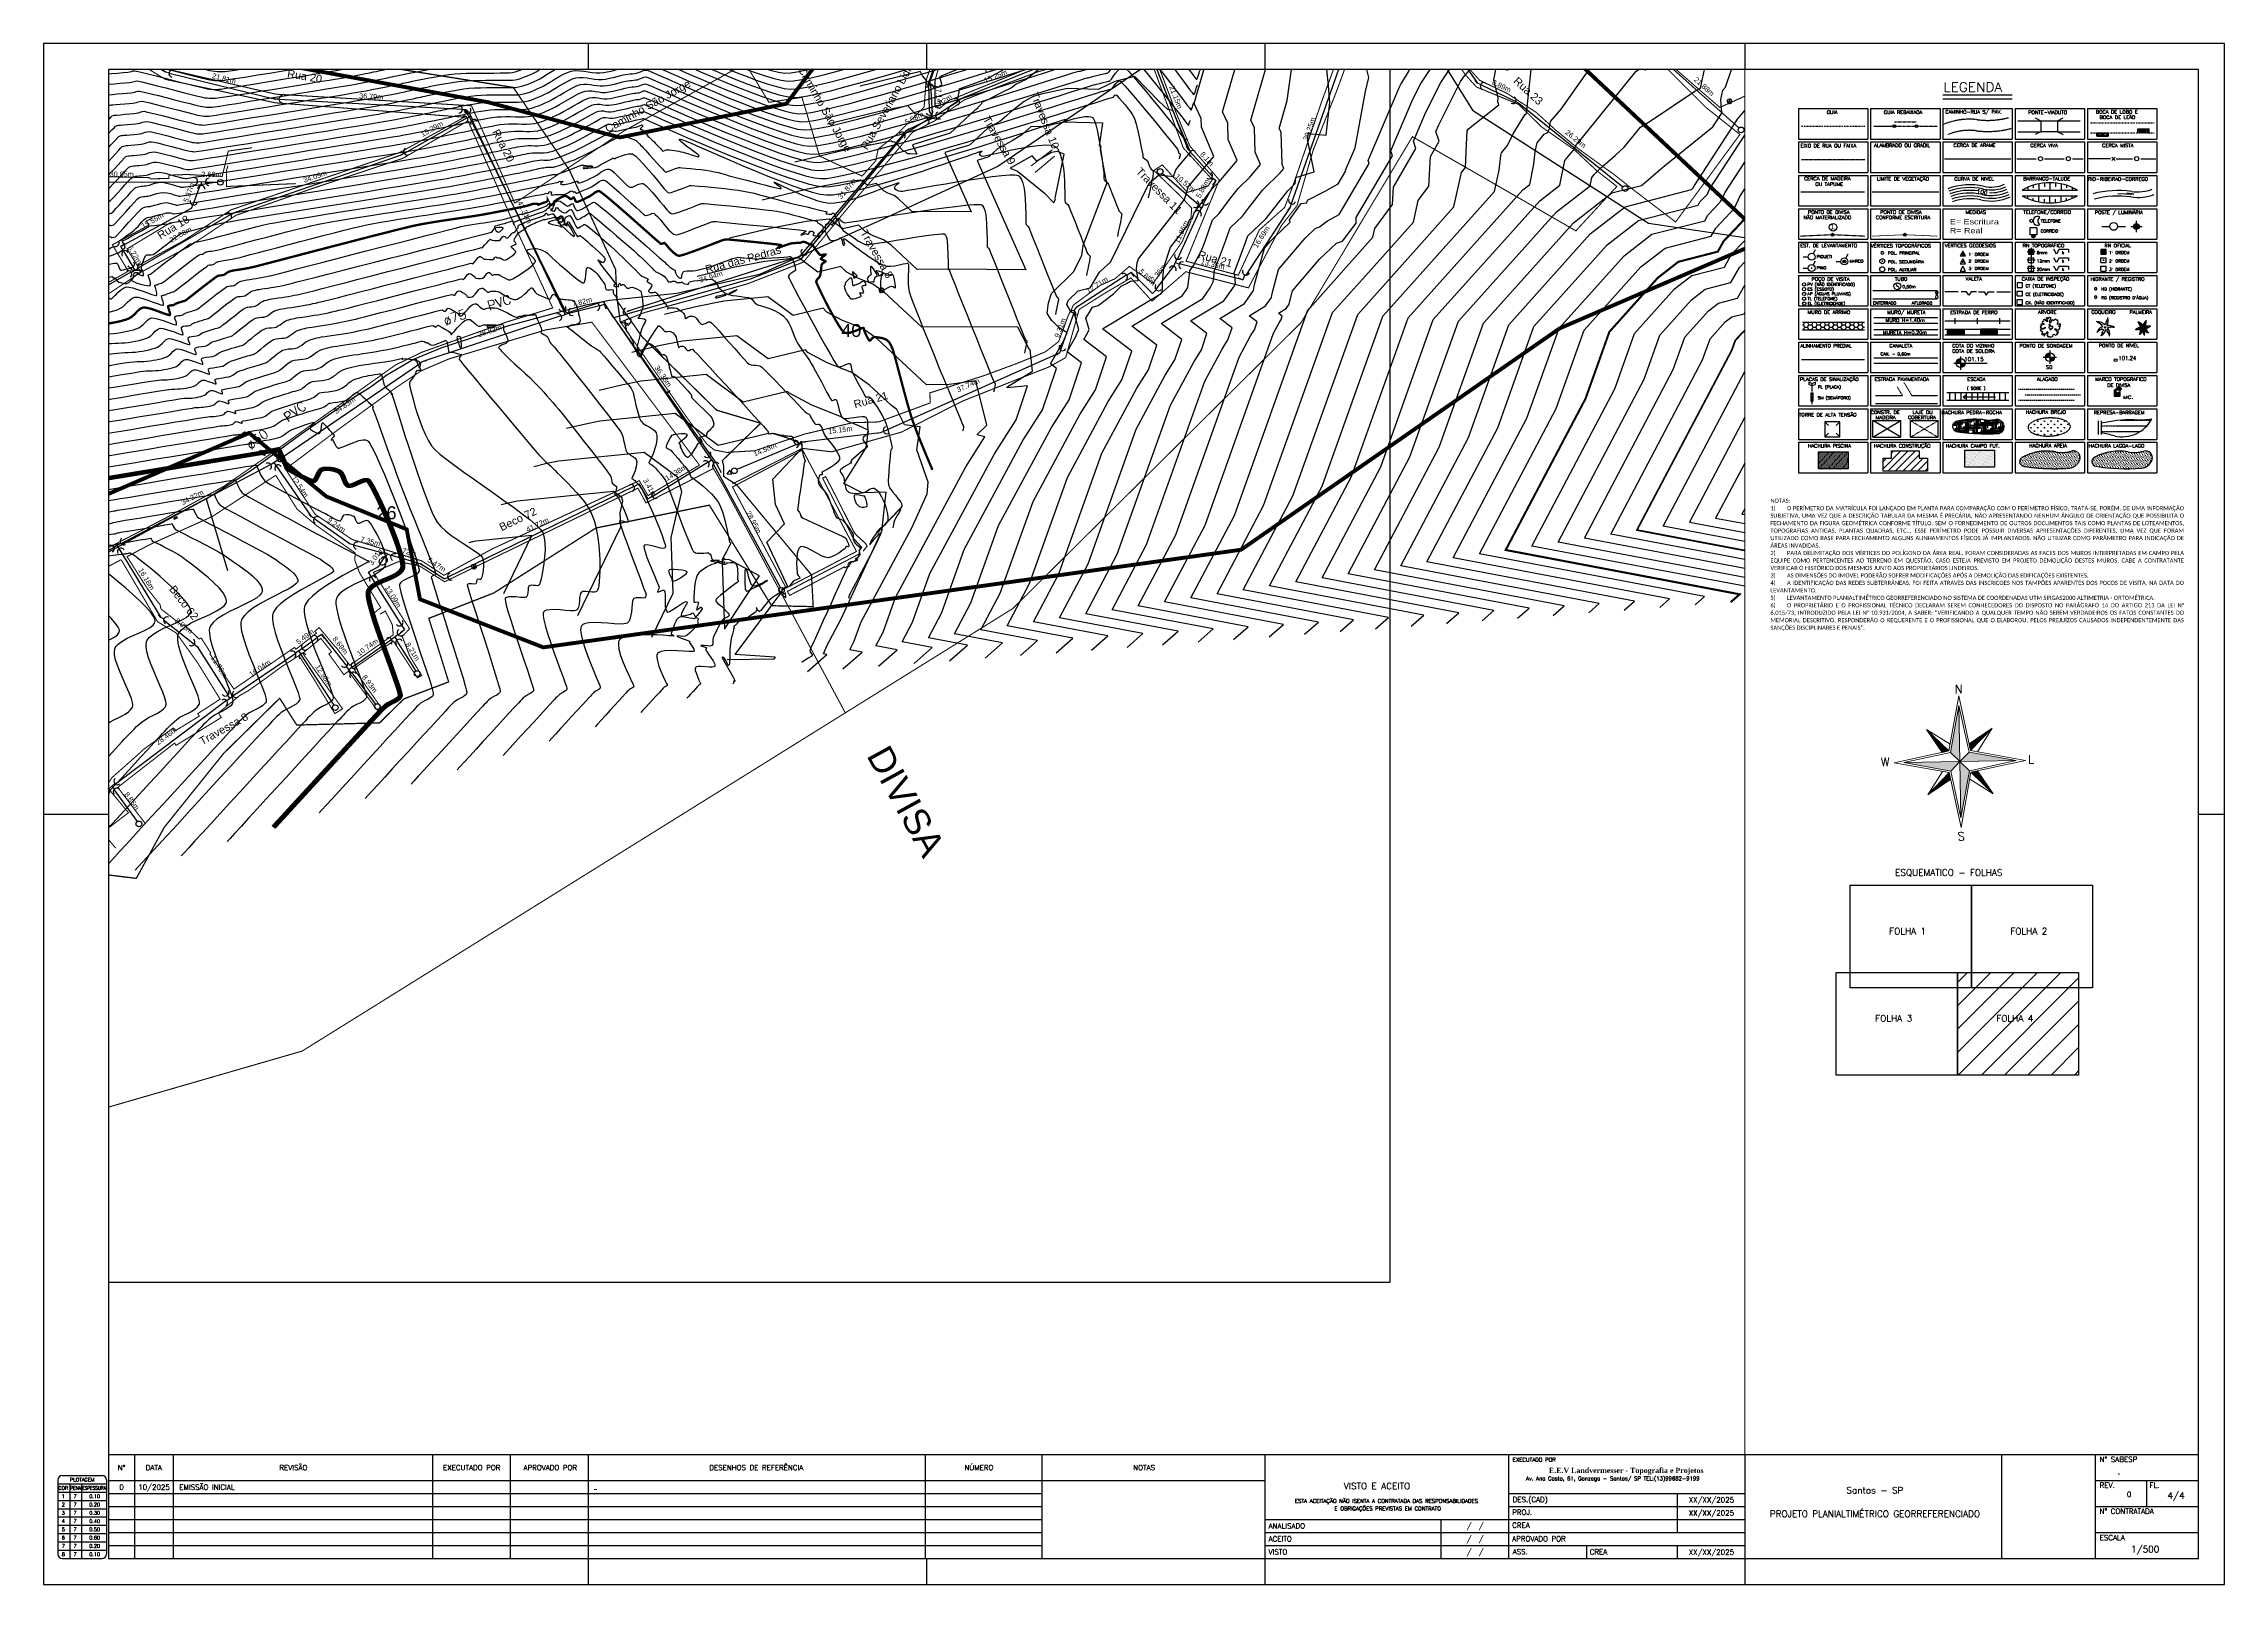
# Paper-space layout 'A1 (4)' of a CAD drawing. Extents: x 0 to 841, y 0 to 594.
# The model-space entities are those that its viewports show. They can reach past a viewport. Long polylines and large blocks are cut down to what shows.
import ezdxf
from ezdxf.enums import TextEntityAlignment as Align

# ---------------------------------------------------------------- set-up
doc = ezdxf.new("R2010")
doc.units = 0
for name, pattern in [('CENTER2', [1.125, 0.75, -0.125, 0.125, -0.125]), ('CONTINUO', [0]), ('DASHDOT', [1, 0.5, -0.25, 0, -0.25]), ('DIVIDE2', [0.625, 0.25, -0.125, 0, -0.125, 0, -0.125]), ('HIDDEN', [0.375, 0.25, -0.125]), ('HIDDEN2', [0.1875, 0.125, -0.0625]), ('PHANTOM', [2.5, 1.25, -0.25, 0.25, -0.25, 0.25, -0.25])]:
    doc.linetypes.add(name, pattern=pattern)
for name, color, linetype in [('A_Curvas Intermediarias', 37, 'Continuous'), ('A_Curvas Mestras', 32, 'Continuous'), ('AGUA', 3, 'Continuous'), ('C-TOPO-MAJR', 9, 'Continuous'), ('C-TOPO-MINR', 8, 'Continuous'), ('FOLHA', 7, 'Continuous'), ('Formato', 7, 'Continuous'), ('LISTAGEM_TEXTO', 7, 'Continuous'), ('PONTOS-Pontos - Água_U', 1, 'Continuous'), ('PS_IND_COMPRIMENTO', 7, 'Continuous'), ('TEXTO', 7, 'Continuous'), ('ZZ-Carimbo Texto', 7, 'Continuous')]:
    doc.layers.add(name, color=color, linetype=linetype)
for name, color, linetype, lineweight in [('GRID', 8, 'Continuous', 0), ('LT-ARQUIBANCADA', 2, 'CONTINUO', 9), ('LT-ARV', 114, 'Continuous', 5), ('LT-CORREGO', 142, 'Continuous', 5), ('LT-QUADRA', 2, 'CONTINUO', 9), ('LT-ROSA_DOS_VENTOS', 7, 'Continuous', 0), ('TUBO_PE_80_NTS194_PN_12_5', 5, 'Continuous', 30)]:
    doc.layers.add(name, color=color, linetype=linetype, lineweight=lineweight)
doc.styles.add('5MM', font='', dxfattribs={"height": 1.8})
doc.styles.add('ARIAL', font='arial.ttf')
doc.styles.add('CARIMBO', font='arial.ttf', dxfattribs={"height": 2})
doc.styles.add('DIVISA REAL-ESCRITURA', font='stylu.ttf', dxfattribs={"width": 1.25})
doc.styles.add('ITALICC', font='italicc', dxfattribs={"height": 0.2})
doc.styles.add('REG100', font='romans.shx', dxfattribs={"height": 2.5})
doc.styles.add('REG60', font='romans.shx')
doc.styles.add('REG80', font='romans.shx', dxfattribs={"height": 2})
doc.styles.add('ROMANS', font='arial.ttf', dxfattribs={"height": 2})
doc.styles.add('SABESP', font='ROMANS.shx', dxfattribs={"height": 2})
doc.styles.get("Standard").update_dxf_attribs({"font": 'arial.ttf'})
doc.styles.add('TEXTO_DO_NORTE', font='')
doc.styles.add('TEXTOS GERAL', font='')
doc.styles.get('5MM').set_extended_font_data('ROMANS.SHX')
doc.styles.get('TEXTO_DO_NORTE').set_extended_font_data('Complex', bold=True)
doc.styles.get('TEXTOS GERAL').set_extended_font_data('simplex.shx')
doc.linetypes.add('ACAD_CERCA', pattern='A,25,-8,["x",Standard,S=5,R=0,X=-0.8,Y=-3],-8', length=41)
doc.linetypes.add('ACAD_MATA', pattern='A,1,-0.2,["/\\",Standard,S=0.1,R=0,X=-0.1,Y=-0.05],-0.1', length=1.3)
doc.linetypes.add('ACAD_TELA', pattern='A,25,-8,["||",Standard,S=5,R=0,X=-0.8,Y=-3],-8', length=41)
picture_1 = doc.add_image_def('image1.tif', size_in_pixel=(23490, 20550))

# ---------------------------------------------------------------- blocks, each defined once
blk = doc.blocks.new('Rosa dos Ventos')
at = {"layer": 'LT-ROSA_DOS_VENTOS'}
for points in [[(0, 0), (-5, 5), (0, 30)], [(-9.4, 5.1), (-17.5, 17.5), (-5.8, 5.8)], [(5.1, 9.4), (17.5, 17.5), (5.8, 5.8)], [(0, 0), (-5, -5), (-30, 0)], [(0, 0), (5, 5), (30, 0)], [(0, 0), (5, -5), (0, -30)], [(-5.1, -9.4), (-17.5, -17.5), (-5.8, -5.8)], [(9.4, -5.1), (17.5, -17.5), (5.8, -5.8)]]:
    blk.add_hatch(color=7, dxfattribs=at).paths.add_polyline_path(points, flags=0)
for p, q in [((0, 30), (0, -30)), ((-17.5, 17.5), (-5.1, 9.4)), ((17.5, 17.5), (9.4, 5.1)), ((-30, 0), (30, 0)), ((-17.5, -17.5), (-9.4, -5.1)), ((17.5, -17.5), (5.1, -9.4))]:
    blk.add_line(p, q, dxfattribs=at)
for points in [[(0, -35.1), (-5.8, -5.8), (-35.1, 0), (-5.8, 5.8), (0, 35.1), (5.8, 5.8), (35.1, 0), (5.8, -5.8), (0, -35.1)], [(0, -30), (-5, -5), (-30, 0), (-5, 5), (0, 30), (5, 5), (30, 0), (5, -5), (0, -30)], [(0, 0), (-5, 5), (0, 30), (0, 0)], [(-9.4, 5.1), (-17.5, 17.5), (-5.8, 5.8), (-9.4, 5.1)], [(5.1, 9.4), (17.5, 17.5), (5.8, 5.8), (5.1, 9.4)], [(0, 0), (-5, -5), (-30, 0), (0, 0)], [(0, 0), (5, 5), (30, 0), (0, 0)], [(0, 0), (5, -5), (0, -30), (0, 0)], [(-5.1, -9.4), (-17.5, -17.5), (-5.8, -5.8), (-5.1, -9.4)], [(9.4, -5.1), (17.5, -17.5), (5.8, -5.8), (9.4, -5.1)]]:
    blk.add_lwpolyline(points, dxfattribs=at)
at = {"layer": 'LT-ROSA_DOS_VENTOS', "style": 'TEXTO_DO_NORTE'}
blk.add_attdef('Norte', text='', height=4.5, dxfattribs=at).set_placement((0, 35.1), align=Align.BOTTOM_CENTER)
blk.add_attdef('Oeste', text='', height=4.5, dxfattribs=at).set_placement((-37.5, -1.7), align=Align.RIGHT)
blk.add_attdef('Leste', (36.4, -1.7), '', height=4.5, dxfattribs=at)
for tag, height, p in [('Data do Norte', 3, (0, -44)), ('Sul', 4.5, (0, -37.6))]:
    blk.add_attdef(tag, text='', height=height, dxfattribs=at).set_placement(p, align=Align.TOP_CENTER)
blk = doc.blocks.new('ARV-100')
at = {"layer": 'LT-ARV'}
for p, q in [((-0.41, 0.05), (-0.42, 0.02)), ((-0.42, 0.02), (-0.4, 0.01)), ((-0.37, 0.08), (-0.41, 0.05)), ((-0.4, 0.01), (-0.38, 0.02)), ((-0.37, 0.15), (-0.39, 0.1)), ((-0.39, 0.1), (-0.38, 0.1)), ((-0.38, 0.1), (-0.36, 0.12)), ((-0.38, 0.02), (-0.38, -0.03)), ((-0.29, 0.12), (-0.37, 0.15)), ((-0.35, 0.1), (-0.37, 0.08)), ((-0.36, 0.12), (-0.35, 0.1)), ((-0.32, 0.24), (-0.33, 0.25)), ((-0.33, 0.25), (-0.33, 0.22)), ((-0.33, 0.22), (-0.27, 0.16)), ((-0.28, 0.25), (-0.32, 0.24)), ((-0.27, 0.34), (-0.29, 0.3)), ((-0.29, 0.3), (-0.28, 0.25)), ((-0.24, 0.13), (-0.29, 0.12)), ((-0.24, 0.31), (-0.27, 0.34)), ((-0.27, 0.16), (-0.24, 0.13)), ((-0.25, -0.01), (-0.19, 0.02)), ((-0.2, 0.34), (-0.24, 0.34)), ((-0.24, 0.34), (-0.24, 0.31)), ((-0.19, 0.02), (-0.21, -0.03)), ((-0.17, 0.3), (-0.2, 0.34)), ((-0.12, 0.25), (-0.17, 0.3)), ((-0.12, 0.42), (-0.16, 0.38)), ((-0.16, 0.38), (-0.11, 0.31)), ((-0.09, 0.41), (-0.12, 0.42)), ((-0.11, 0.31), (-0.12, 0.25)), ((-0.09, 0.37), (-0.09, 0.41)), ((-0.06, 0.39), (-0.09, 0.37)), ((-0.05, 0.43), (-0.06, 0.39)), ((-0.03, 0.44), (-0.05, 0.43)), ((-0.01, 0.13), (-0.05, 0.11)), ((-0.05, 0.11), (-0.04, 0.05)), ((-0.04, 0.01), (-0.05, -0.02)), ((-0.04, 0.05), (-0.04, 0.01)), ((0.04, 0.41), (-0.03, 0.44)), ((-0.01, 0.27), (0.01, 0.32)), ((-0.01, 0.2), (-0.01, 0.27)), ((0.02, 0.18), (-0.01, 0.2)), ((0.02, 0.09), (-0.01, 0.13)), ((0.01, 0.32), (0.05, 0.39)), ((0.04, 0.24), (0.02, 0.18)), ((0.02, 0.05), (0.02, 0.09)), ((0.05, 0.05), (0.02, 0.05)), ((0.05, 0.39), (0.04, 0.41)), ((0.08, 0.31), (0.04, 0.24)), ((0.09, 0.06), (0.05, 0.05)), ((0.13, 0.32), (0.08, 0.31)), ((0.09, 0.03), (0.09, 0.06)), ((0.12, 0.05), (0.09, 0.03)), ((0.09, -0.04), (0.12, 0)), ((0.12, 0), (0.12, 0.05)), ((0.14, 0.28), (0.13, 0.32)), ((0.17, 0.32), (0.14, 0.28)), ((0.2, 0.34), (0.17, 0.32)), ((0.24, 0.35), (0.2, 0.34)), ((0.29, 0.32), (0.24, 0.35)), ((0.34, 0.32), (0.29, 0.32)), ((0.31, 0.17), (0.33, 0.21)), ((0.32, 0.13), (0.31, 0.17)), ((0.36, 0.15), (0.32, 0.13)), ((0.33, 0.21), (0.35, 0.24)), ((0.34, 0.28), (0.34, 0.32)), ((0.35, 0.24), (0.34, 0.28)), ((0.44, 0.16), (0.36, 0.15)), ((0.38, 0.06), (0.41, 0.07)), ((0.38, 0.04), (0.38, 0.06)), ((0.43, 0.01), (0.38, 0.04)), ((0.39, 0.1), (0.41, 0.12)), ((0.42, 0.09), (0.39, 0.1)), ((0.41, 0.12), (0.42, 0.12)), ((0.41, 0.07), (0.44, 0.03)), ((0.41, -0.05), (0.43, 0.01)), ((0.42, 0.12), (0.44, 0.11)), ((0.44, 0.07), (0.42, 0.09)), ((0.46, 0.12), (0.44, 0.16)), ((0.44, 0.11), (0.46, 0.12)), ((0.44, 0.03), (0.44, 0.07)), ((-0.4, -0.08), (-0.41, -0.1)), ((-0.41, -0.1), (-0.39, -0.14)), ((-0.28, -0.07), (-0.4, -0.08)), ((-0.39, -0.14), (-0.36, -0.15)), ((-0.38, -0.03), (-0.37, -0.04)), ((-0.37, -0.04), (-0.33, -0.03)), ((-0.36, -0.15), (-0.34, -0.16)), ((-0.34, -0.19), (-0.35, -0.25)), ((-0.35, -0.25), (-0.34, -0.29)), ((-0.34, -0.16), (-0.34, -0.19)), ((-0.34, -0.29), (-0.33, -0.32)), ((-0.33, -0.03), (-0.29, -0.05)), ((-0.33, -0.32), (-0.3, -0.3)), ((-0.3, -0.3), (-0.28, -0.24)), ((-0.29, -0.05), (-0.25, -0.01)), ((-0.21, -0.03), (-0.28, -0.07)), ((-0.28, -0.24), (-0.26, -0.23)), ((-0.26, -0.23), (-0.26, -0.28)), ((-0.26, -0.28), (-0.26, -0.33)), ((-0.26, -0.33), (-0.24, -0.35)), ((-0.24, -0.35), (-0.22, -0.33)), ((-0.22, -0.33), (-0.21, -0.28)), ((-0.21, -0.28), (-0.19, -0.27)), ((-0.19, -0.27), (-0.14, -0.24)), ((-0.14, -0.24), (-0.11, -0.17)), ((-0.09, -0.2), (-0.12, -0.34)), ((-0.12, -0.34), (-0.09, -0.38)), ((-0.11, -0.17), (-0.09, -0.2)), ((-0.09, -0.38), (-0.06, -0.41)), ((-0.06, -0.41), (-0.03, -0.36)), ((-0.05, -0.02), (0, -0.03)), ((-0.03, -0.36), (-0.01, -0.38)), ((0, -0.03), (-0.01, -0.09)), ((-0.01, -0.09), (0.04, -0.1)), ((-0.01, -0.38), (0.02, -0.4)), ((0.02, -0.4), (0.12, -0.37)), ((0.04, -0.1), (0.07, -0.06)), ((0.07, -0.06), (0.09, -0.04)), ((0.12, -0.36), (0.13, -0.29)), ((0.12, -0.37), (0.12, -0.36)), ((0.13, -0.29), (0.18, -0.28)), ((0.18, -0.28), (0.22, -0.32)), ((0.2, -0.06), (0.21, -0.05)), ((0.23, -0.1), (0.2, -0.06)), ((0.21, -0.05), (0.25, -0.06)), ((0.22, -0.32), (0.3, -0.3)), ((0.27, -0.13), (0.23, -0.1)), ((0.25, -0.06), (0.29, -0.09)), ((0.29, -0.18), (0.27, -0.13)), ((0.29, -0.09), (0.38, -0.09)), ((0.32, -0.18), (0.29, -0.18)), ((0.29, -0.25), (0.3, -0.22)), ((0.33, -0.23), (0.29, -0.25)), ((0.3, -0.22), (0.34, -0.22)), ((0.3, -0.3), (0.34, -0.23)), ((0.36, -0.18), (0.32, -0.18)), ((0.34, -0.23), (0.33, -0.23)), ((0.34, -0.22), (0.35, -0.21)), ((0.35, -0.21), (0.36, -0.18)), ((0.38, -0.09), (0.41, -0.05))]:
    blk.add_line(p, q, dxfattribs=at)
blk = doc.blocks.new('*U1015', base_point=(361544.508, 7351672.666))
for p, q in [((361544.382, 7351672.606), (361544.634, 7351672.77)), ((361544.59, 7351672.562), (361544.508, 7351672.688))]:
    blk.add_line(p, q)
for centre, start, end in [((361544.266, 7351672.532), 302.96833, 122.96833), ((361544.665, 7351672.447), 32.96834, 212.96834), ((361544.75, 7351672.845), 122.96833, 302.96833)]:
    blk.add_arc(centre, 0.138, start, end)
blk = doc.blocks.new('*U1016')
for p, q in [((-0.135, 0), (0, 0)), ((0, 0), (0.121, -0.049))]:
    blk.add_line(p, q)
blk.add_arc((-0.272, 0), 0.138, 270.09062, 90.09062)
blk = doc.blocks.new('*U1017', base_point=(361544.508, 7351672.666))
for p, q in [((361544.382, 7351672.606), (361544.634, 7351672.77)), ((361544.59, 7351672.562), (361544.508, 7351672.688))]:
    blk.add_line(p, q)
for centre, start, end in [((361544.266, 7351672.532), 302.96833, 122.96833), ((361544.665, 7351672.447), 32.96834, 212.96834), ((361544.75, 7351672.845), 122.96833, 302.96833)]:
    blk.add_arc(centre, 0.138, start, end)
blk = doc.blocks.new('*U1018', base_point=(361544.508, 7351672.666))
for p, q in [((361544.382, 7351672.606), (361544.634, 7351672.77)), ((361544.59, 7351672.562), (361544.508, 7351672.688))]:
    blk.add_line(p, q)
for centre, start, end in [((361544.266, 7351672.532), 302.96833, 122.96833), ((361544.665, 7351672.447), 32.96834, 212.96834), ((361544.75, 7351672.845), 122.96833, 302.96833)]:
    blk.add_arc(centre, 0.138, start, end)
blk = doc.blocks.new('*U1019', base_point=(361544.508, 7351672.666))
for p, q in [((361544.382, 7351672.606), (361544.634, 7351672.77)), ((361544.59, 7351672.562), (361544.508, 7351672.688))]:
    blk.add_line(p, q)
for centre, start, end in [((361544.266, 7351672.532), 302.96833, 122.96833), ((361544.665, 7351672.447), 32.96834, 212.96834), ((361544.75, 7351672.845), 122.96833, 302.96833)]:
    blk.add_arc(centre, 0.138, start, end)
blk = doc.blocks.new('*U1020')
for p, q in [((-0.135, 0), (0, 0)), ((0, 0), (0.128, -0.025))]:
    blk.add_line(p, q)
blk.add_arc((-0.272, 0), 0.138, 270.09061, 90.09061)
blk = doc.blocks.new('*U1021')
for p, q in [((-0.135, 0), (0, 0)), ((0, 0), (0.128, -0.025))]:
    blk.add_line(p, q)
blk.add_arc((-0.272, 0), 0.138, 270.09061, 90.09061)
blk = doc.blocks.new('*U1043', base_point=(361544.508, 7351672.666))
for p, q in [((361544.382, 7351672.606), (361544.634, 7351672.77)), ((361544.59, 7351672.562), (361544.508, 7351672.688))]:
    blk.add_line(p, q)
for centre, start, end in [((361544.266, 7351672.532), 302.96833, 122.96833), ((361544.665, 7351672.447), 32.96834, 212.96834), ((361544.75, 7351672.845), 122.96833, 302.96833)]:
    blk.add_arc(centre, 0.138, start, end)
blk = doc.blocks.new('*U1044', base_point=(361544.508, 7351672.666))
for p, q in [((361544.382, 7351672.606), (361544.634, 7351672.77)), ((361544.59, 7351672.562), (361544.508, 7351672.688))]:
    blk.add_line(p, q)
for centre, start, end in [((361544.266, 7351672.532), 302.96833, 122.96833), ((361544.665, 7351672.447), 32.96834, 212.96834), ((361544.75, 7351672.845), 122.96833, 302.96833)]:
    blk.add_arc(centre, 0.138, start, end)
blk = doc.blocks.new('*U1045')
for p in [(-0.202, 0), (0, -0.202)]:
    blk.add_line(p, (0, 0))
blk.add_arc((-0.34, 0), 0.138, 269.90938, 89.90938)
blk = doc.blocks.new('*U1046')
for p, q in [((-0.135, 0), (0, 0)), ((0, 0), (0.092, -0.092))]:
    blk.add_line(p, q)
blk.add_arc((-0.272, 0), 0.138, 270.09062, 90.09062)
blk = doc.blocks.new('*U1054')
for p, q in [((-0.135, 0), (0, 0)), ((0, 0), (0.121, -0.049))]:
    blk.add_line(p, q)
blk.add_arc((-0.272, 0), 0.138, 270.09062, 90.09062)
blk = doc.blocks.new('*U1055')
for p, q in [((-0.135, 0), (0, 0)), ((0, 0), (0.128, -0.025))]:
    blk.add_line(p, q)
blk.add_arc((-0.272, 0), 0.138, 270.09061, 90.09061)
blk = doc.blocks.new('*U1056')
for p, q in [((-0.135, 0), (0, 0)), ((0, 0), (0.092, -0.092))]:
    blk.add_line(p, q)
blk.add_arc((-0.272, 0), 0.138, 270.09062, 90.09062)
blk = doc.blocks.new('*U1160', base_point=(361544.508, 7351672.666))
for p, q in [((361544.382, 7351672.606), (361544.634, 7351672.77)), ((361544.59, 7351672.562), (361544.508, 7351672.688))]:
    blk.add_line(p, q)
for centre, start, end in [((361544.266, 7351672.532), 302.96833, 122.96833), ((361544.665, 7351672.447), 32.96834, 212.96834), ((361544.75, 7351672.845), 122.96833, 302.96833)]:
    blk.add_arc(centre, 0.138, start, end)
blk = doc.blocks.new('*U1161')
for p, q in [((-0.135, 0), (0, 0)), ((0, 0), (0.121, -0.049))]:
    blk.add_line(p, q)
blk.add_arc((-0.272, 0), 0.138, 270.09062, 90.09062)
blk = doc.blocks.new('*U1162')
for p, q in [((-0.135, 0), (0, 0)), ((0, 0), (0.121, -0.049))]:
    blk.add_line(p, q)
blk.add_arc((-0.272, 0), 0.138, 270.09062, 90.09062)
blk = doc.blocks.new('*U1163', base_point=(361544.508, 7351672.666))
for p, q in [((361544.382, 7351672.606), (361544.634, 7351672.77)), ((361544.59, 7351672.562), (361544.508, 7351672.688))]:
    blk.add_line(p, q)
for centre, start, end in [((361544.266, 7351672.532), 302.96833, 122.96833), ((361544.665, 7351672.447), 32.96834, 212.96834), ((361544.75, 7351672.845), 122.96833, 302.96833)]:
    blk.add_arc(centre, 0.138, start, end)
blk = doc.blocks.new('*U1164', base_point=(361544.508, 7351672.666))
for p, q in [((361544.382, 7351672.606), (361544.634, 7351672.77)), ((361544.59, 7351672.562), (361544.508, 7351672.688))]:
    blk.add_line(p, q)
for centre, start, end in [((361544.266, 7351672.532), 302.96833, 122.96833), ((361544.665, 7351672.447), 32.96834, 212.96834), ((361544.75, 7351672.845), 122.96833, 302.96833)]:
    blk.add_arc(centre, 0.138, start, end)
blk = doc.blocks.new('*U1165', base_point=(361544.508, 7351672.666))
for p, q in [((361544.382, 7351672.606), (361544.634, 7351672.77)), ((361544.59, 7351672.562), (361544.508, 7351672.688))]:
    blk.add_line(p, q)
for centre, start, end in [((361544.266, 7351672.532), 302.96833, 122.96833), ((361544.665, 7351672.447), 32.96834, 212.96834), ((361544.75, 7351672.845), 122.96833, 302.96833)]:
    blk.add_arc(centre, 0.138, start, end)
blk = doc.blocks.new('*U1166')
for p in [(-0.202, 0), (0, -0.202)]:
    blk.add_line(p, (0, 0))
blk.add_arc((-0.34, 0), 0.138, 269.90938, 89.90938)
blk = doc.blocks.new('*U1167', base_point=(361544.508, 7351672.666))
for p, q in [((361544.382, 7351672.606), (361544.634, 7351672.77)), ((361544.59, 7351672.562), (361544.508, 7351672.688))]:
    blk.add_line(p, q)
for centre, start, end in [((361544.266, 7351672.532), 302.96833, 122.96833), ((361544.665, 7351672.447), 32.96834, 212.96834), ((361544.75, 7351672.845), 122.96833, 302.96833)]:
    blk.add_arc(centre, 0.138, start, end)
blk = doc.blocks.new('*U1168', base_point=(361544.508, 7351672.666))
for p, q in [((361544.382, 7351672.606), (361544.634, 7351672.77)), ((361544.59, 7351672.562), (361544.508, 7351672.688))]:
    blk.add_line(p, q)
for centre, start, end in [((361544.266, 7351672.532), 302.96833, 122.96833), ((361544.665, 7351672.447), 32.96834, 212.96834), ((361544.75, 7351672.845), 122.96833, 302.96833)]:
    blk.add_arc(centre, 0.138, start, end)
blk = doc.blocks.new('*U1169')
for p in [(-0.202, 0), (0, -0.202)]:
    blk.add_line(p, (0, 0))
blk.add_arc((-0.34, 0), 0.138, 269.90938, 89.90938)
blk = doc.blocks.new('*U1170')
for p in [(-0.202, 0), (0, -0.202)]:
    blk.add_line(p, (0, 0))
blk.add_arc((-0.34, 0), 0.138, 269.90938, 89.90938)
blk = doc.blocks.new('*U1171')
for p, q in [((-0.135, 0), (0, 0)), ((0, 0), (0.121, -0.049))]:
    blk.add_line(p, q)
blk.add_arc((-0.272, 0), 0.138, 270.09062, 90.09062)
blk = doc.blocks.new('*U1172', base_point=(361544.508, 7351672.666))
for p, q in [((361544.382, 7351672.606), (361544.634, 7351672.77)), ((361544.59, 7351672.562), (361544.508, 7351672.688))]:
    blk.add_line(p, q)
for centre, start, end in [((361544.266, 7351672.532), 302.96833, 122.96833), ((361544.665, 7351672.447), 32.96834, 212.96834), ((361544.75, 7351672.845), 122.96833, 302.96833)]:
    blk.add_arc(centre, 0.138, start, end)
blk = doc.blocks.new('*U1173')
for p, q in [((-0.135, 0), (0, 0)), ((0, 0), (0.121, -0.049))]:
    blk.add_line(p, q)
blk.add_arc((-0.272, 0), 0.138, 270.09062, 90.09062)
blk = doc.blocks.new('*U1174')
for p, q in [((-0.135, 0), (0, 0)), ((0, 0), (0.121, -0.049))]:
    blk.add_line(p, q)
blk.add_arc((-0.272, 0), 0.138, 270.09062, 90.09062)
blk = doc.blocks.new('*U1175')
for p, q in [((-0.135, 0), (0, 0)), ((0, 0), (0.121, -0.049))]:
    blk.add_line(p, q)
blk.add_arc((-0.272, 0), 0.138, 270.09062, 90.09062)
blk = doc.blocks.new('*U1176')
for p, q in [((-0.135, 0), (0, 0)), ((0, 0), (0.092, -0.092))]:
    blk.add_line(p, q)
blk.add_arc((-0.272, 0), 0.138, 270.09062, 90.09062)
blk = doc.blocks.new('*U1177')
for p in [(-0.202, 0), (0, -0.202)]:
    blk.add_line(p, (0, 0))
blk.add_arc((-0.34, 0), 0.138, 269.90938, 89.90938)
blk = doc.blocks.new('*U1178')
for p in [(-0.202, 0), (0, -0.202)]:
    blk.add_line(p, (0, 0))
blk.add_arc((-0.34, 0), 0.138, 269.90938, 89.90938)
blk = doc.blocks.new('*U1179')
for p in [(-0.202, 0), (0, -0.202)]:
    blk.add_line(p, (0, 0))
blk.add_arc((-0.34, 0), 0.138, 269.90938, 89.90938)
blk = doc.blocks.new('*U1262')
for p, q in [((-0.135, 0), (0, 0)), ((0, 0), (0.121, -0.049))]:
    blk.add_line(p, q)
blk.add_arc((-0.272, 0), 0.138, 270.09062, 90.09062)
blk = doc.blocks.new('*U1263', base_point=(361544.508, 7351672.666))
for p, q in [((361544.382, 7351672.606), (361544.634, 7351672.77)), ((361544.59, 7351672.562), (361544.508, 7351672.688))]:
    blk.add_line(p, q)
for centre, start, end in [((361544.266, 7351672.532), 302.96833, 122.96833), ((361544.665, 7351672.447), 32.96834, 212.96834), ((361544.75, 7351672.845), 122.96833, 302.96833)]:
    blk.add_arc(centre, 0.138, start, end)
blk = doc.blocks.new('*U1264')
for p, q in [((-0.135, 0), (0, 0)), ((0, 0), (0.128, -0.025))]:
    blk.add_line(p, q)
blk.add_arc((-0.272, 0), 0.138, 270.09061, 90.09061)
blk = doc.blocks.new('*U1265')
for p, q in [((-0.135, 0), (0, 0)), ((0, 0), (0.128, -0.025))]:
    blk.add_line(p, q)
blk.add_arc((-0.272, 0), 0.138, 270.09061, 90.09061)
blk = doc.blocks.new('*U1266', base_point=(283806.418, 7271952.513))
blk.add_line((283806.274, 7271952.513), (283806.424, 7271952.513))
blk.add_arc((283806.424, 7271952.513), 0.138, 269.99619, 89.99619)
blk = doc.blocks.new('*U1267')
for p, q in [((-0.135, 0), (0, 0)), ((0, 0), (0.128, -0.025))]:
    blk.add_line(p, q)
blk.add_arc((-0.272, 0), 0.138, 270.09061, 90.09061)
blk = doc.blocks.new('*U1268')
for p, q in [((-0.135, 0), (0, 0)), ((0, 0), (0.128, -0.025))]:
    blk.add_line(p, q)
blk.add_arc((-0.272, 0), 0.138, 270.09061, 90.09061)
blk = doc.blocks.new('*U1285')
for p, q in [((-0.135, 0), (0, 0)), ((0, 0), (0.092, -0.092))]:
    blk.add_line(p, q)
blk.add_arc((-0.272, 0), 0.138, 270.09062, 90.09062)
blk = doc.blocks.new('*U1286')
for p, q in [((-0.135, 0), (0, 0)), ((0, 0), (0.121, -0.049))]:
    blk.add_line(p, q)
blk.add_arc((-0.272, 0), 0.138, 270.09062, 90.09062)
blk = doc.blocks.new('*U1287')
for p in [(-0.202, 0), (0, -0.202)]:
    blk.add_line(p, (0, 0))
blk.add_arc((-0.34, 0), 0.138, 269.90938, 89.90938)
blk = doc.blocks.new('*U1288', base_point=(361544.508, 7351672.666))
for p, q in [((361544.382, 7351672.606), (361544.634, 7351672.77)), ((361544.59, 7351672.562), (361544.508, 7351672.688))]:
    blk.add_line(p, q)
for centre, start, end in [((361544.266, 7351672.532), 302.96833, 122.96833), ((361544.665, 7351672.447), 32.96834, 212.96834), ((361544.75, 7351672.845), 122.96833, 302.96833)]:
    blk.add_arc(centre, 0.138, start, end)
blk = doc.blocks.new('*U1289')
for p in [(-0.202, 0), (0, -0.202)]:
    blk.add_line(p, (0, 0))
blk.add_arc((-0.34, 0), 0.138, 269.90938, 89.90938)
blk = doc.blocks.new('*U1290')
for p in [(-0.202, 0), (0, -0.202)]:
    blk.add_line(p, (0, 0))
blk.add_arc((-0.34, 0), 0.138, 269.90938, 89.90938)
blk = doc.blocks.new('*U1291')
for p, q in [((-0.135, 0), (0, 0)), ((0, 0), (0.121, -0.049))]:
    blk.add_line(p, q)
blk.add_arc((-0.272, 0), 0.138, 270.09062, 90.09062)
blk = doc.blocks.new('*U1292')
for p, q in [((-0.135, 0), (0, 0)), ((0, 0), (0.121, -0.049))]:
    blk.add_line(p, q)
blk.add_arc((-0.272, 0), 0.138, 270.09062, 90.09062)
blk = doc.blocks.new('*U1293')
for p, q in [((-0.135, 0), (0, 0)), ((0, 0), (0.128, -0.025))]:
    blk.add_line(p, q)
blk.add_arc((-0.272, 0), 0.138, 270.09061, 90.09061)
blk = doc.blocks.new('*U1294')
for p, q in [((-0.135, 0), (0, 0)), ((0, 0), (0.128, -0.025))]:
    blk.add_line(p, q)
blk.add_arc((-0.272, 0), 0.138, 270.09061, 90.09061)
blk = doc.blocks.new('*U1295', base_point=(361544.508, 7351672.666))
for p, q in [((361544.382, 7351672.606), (361544.634, 7351672.77)), ((361544.59, 7351672.562), (361544.508, 7351672.688))]:
    blk.add_line(p, q)
for centre, start, end in [((361544.266, 7351672.532), 302.96833, 122.96833), ((361544.665, 7351672.447), 32.96834, 212.96834), ((361544.75, 7351672.845), 122.96833, 302.96833)]:
    blk.add_arc(centre, 0.138, start, end)
blk = doc.blocks.new('*U1296')
for p in [(-0.202, 0), (0, -0.202)]:
    blk.add_line(p, (0, 0))
blk.add_arc((-0.34, 0), 0.138, 269.90938, 89.90938)
blk = doc.blocks.new('*U1297')
for p, q in [((-0.135, 0), (0, 0)), ((0, 0), (0.121, -0.049))]:
    blk.add_line(p, q)
blk.add_arc((-0.272, 0), 0.138, 270.09062, 90.09062)
blk = doc.blocks.new('*U1300')
for p, q in [((-0.135, 0), (0, 0)), ((0, 0), (0.121, -0.049))]:
    blk.add_line(p, q)
blk.add_arc((-0.272, 0), 0.138, 270.09062, 90.09062)
blk = doc.blocks.new('*U1301')
for p, q in [((-0.135, 0), (0, 0)), ((0, 0), (0.121, -0.049))]:
    blk.add_line(p, q)
blk.add_arc((-0.272, 0), 0.138, 270.09062, 90.09062)
blk = doc.blocks.new('*U1310', base_point=(361544.508, 7351672.666))
for p, q in [((361544.382, 7351672.606), (361544.634, 7351672.77)), ((361544.59, 7351672.562), (361544.508, 7351672.688))]:
    blk.add_line(p, q)
for centre, start, end in [((361544.266, 7351672.532), 302.96833, 122.96833), ((361544.665, 7351672.447), 32.96834, 212.96834), ((361544.75, 7351672.845), 122.96833, 302.96833)]:
    blk.add_arc(centre, 0.138, start, end)
blk = doc.blocks.new('*U1311')
for p in [(-0.202, 0), (0, -0.202)]:
    blk.add_line(p, (0, 0))
blk.add_arc((-0.34, 0), 0.138, 269.90938, 89.90938)
blk = doc.blocks.new('*U1327', base_point=(361640.304, 7351669.135))
for p, q in [((361640.227, 7351669.163), (361640.101, 7351669.022)), ((361640.227, 7351669.163), (361640.288, 7351669.014)), ((361640.101, 7351669.022), (361640.288, 7351669.014))]:
    blk.add_line(p, q)
blk.add_lwpolyline([(361640.258, 7351669.088), (361640.295, 7351669.104)])
blk.add_circle((361640.396, 7351669.147), 0.11)
blk = doc.blocks.new('*U1328', base_point=(361640.304, 7351669.135))
for p, q in [((361640.227, 7351669.163), (361640.101, 7351669.022)), ((361640.227, 7351669.163), (361640.288, 7351669.014)), ((361640.101, 7351669.022), (361640.288, 7351669.014))]:
    blk.add_line(p, q)
blk.add_lwpolyline([(361640.258, 7351669.088), (361640.295, 7351669.104)])
blk.add_circle((361640.396, 7351669.147), 0.11)
blk = doc.blocks.new('*U1339', base_point=(361222.514, 7351707.186))
blk.add_circle((361222.514, 7351707.186), 0.11)
blk = doc.blocks.new('*U1340', base_point=(361222.514, 7351707.186))
blk.add_circle((361222.514, 7351707.186), 0.11)
blk = doc.blocks.new('*U1341', base_point=(361222.514, 7351707.186))
blk.add_circle((361222.514, 7351707.186), 0.11)
blk = doc.blocks.new('*U1342', base_point=(361222.514, 7351707.186))
blk.add_circle((361222.514, 7351707.186), 0.11)
blk = doc.blocks.new('*U1343', base_point=(361222.514, 7351707.186))
blk.add_circle((361222.514, 7351707.186), 0.11)
blk = doc.blocks.new('*U1344', base_point=(361222.514, 7351707.186))
blk.add_circle((361222.514, 7351707.186), 0.11)
blk = doc.blocks.new('*U1345', base_point=(361222.514, 7351707.186))
blk.add_circle((361222.514, 7351707.186), 0.11)
blk = doc.blocks.new('*U1354', base_point=(361222.514, 7351707.186))
blk.add_circle((361222.514, 7351707.186), 0.11)

msp = doc.modelspace()

# ---------------------------------------------------------------- hatches: boundary and pattern name
h = msp.add_hatch()
h.set_pattern_fill('GRATE', color=256, scale=0.08, angle=118)
h.set_pattern_definition([(118, (-2.92939, 2.391954), (-0.05606717214654, -0.0298114442369), []), (208, (-2.9294, 2.39195), (0.119245776948, -0.224268688586), [])])
h.paths.add_polyline_path([(361522.06, 7351664.72), (361522.13, 7351664.53), (361522.72, 7351664.84), (361522.65, 7351665.03)])

# ---------------------------------------------------------------- linework, layer by layer
at = {"color": 0, "const_width": 0.2}
for points in [[(361556.6, 7351794.87), (361557.81, 7351793.85), (361549.67, 7351782.97), (361539.02, 7351771.44), (361529.29, 7351767.98), (361519.1, 7351770.13), (361511.5, 7351763.39), (361510.07, 7351761.67), (361507.67, 7351761.03), (361501.36, 7351763.09), (361500.9, 7351762.19), (361521.02, 7351751.26), (361541.69, 7351746.49), (361579.44, 7351744.25), (361587.79, 7351725.48), (361608.85, 7351739.39), (361632.21, 7351752.38), (361650.46, 7351795.37), (361692.77, 7351833.92)], [(361693.41, 7351756.28), (361687.42, 7351751.72), (361671.56, 7351745.28), (361669.71, 7351743.72), (361668.83, 7351744.25), (361668.83, 7351749.18), (361672.05, 7351760.05)], [(361708.36, 7351761.35), (361715.27, 7351743.06), (361717.97, 7351736.5), (361723.66, 7351729.94), (361717.24, 7351714.29), (361727.31, 7351711.58), (361731.36, 7351720.28), (361736.25, 7351724.65), (361738.01, 7351729.26), (361743.38, 7351745.02), (361746.34, 7351753.07)], [(361644.27, 7351780.8), (361632.21, 7351752.38), (361633.05, 7351751.11), (361636.8, 7351744.92), (361643.17, 7351745.87), (361646.57, 7351734.56), (361654.77, 7351730.69), (361657.42, 7351733.68), (361657.86, 7351735.88), (361661.69, 7351738.95), (361666.73, 7351744.02), (361667.1, 7351749.05), (361674.04, 7351770.03), (361675.7, 7351770.99)], [(361629.78, 7351671.35), (361643.22, 7351678.2), (361648.91, 7351677.54), (361662.39, 7351681.35), (361674.14, 7351687.32), (361683.55, 7351691.05), (361690.82, 7351693.9), (361694.03, 7351695.7), (361696.63, 7351704.99), (361701.62, 7351708.14), (361706.61, 7351711.07), (361710.68, 7351706.58), (361717.21, 7351712.26), (361729.27, 7351709.15), (361735.63, 7351721.16), (361738.63, 7351724.97), (361741.77, 7351735.73), (361746.22, 7351746.93), (361748.71, 7351753.69)], [(361768.01, 7351754.88), (361771.08, 7351750.26), (361773.24, 7351747.87), (361781.38, 7351744.52), (361785.83, 7351740.16), (361792.15, 7351735.74), (361796.48, 7351731.7), (361800.32, 7351728.7), (361792.42, 7351720.14), (361760.9, 7351738.29), (361739.41, 7351702.43)], [(361515.04, 7351713.36), (361516.66, 7351714.28), (361523.87, 7351718.2), (361533.16, 7351724.22), (361565.57, 7351735.23), (361578.06, 7351742.04), (361541.62, 7351744.82), (361520.4, 7351749.34), (361500.54, 7351761.52), (361499.31, 7351758.02), (361491.74, 7351759.37), (361489.75, 7351760.16), (361489.5, 7351761.3), (361486.95, 7351762.18), (361485.56, 7351762.3), (361483.54, 7351760.85), (361478.97, 7351756.28), (361475.25, 7351751.49), (361471.18, 7351742.74)], [(361694.97, 7351754.12), (361694.98, 7351752.55), (361688.61, 7351750.78), (361683.3, 7351748.78), (361674.4, 7351745.35), (361668.79, 7351741.36), (361664.45, 7351739.12), (361658.24, 7351731.75), (361651.75, 7351724.23), (361643.45, 7351714.11), (361632.73, 7351709.95), (361622.2, 7351706.94), (361612.9, 7351704.41), (361608.18, 7351702.56), (361621.54, 7351683.36), (361624.84, 7351679.03), (361626.27, 7351677.9), (361628.68, 7351677.42), (361634.09, 7351677.75), (361643.74, 7351680.97), (361652.93, 7351683.15), (361657.97, 7351683.3), (361667.9, 7351686.96), (361667.84, 7351688.9), (361678.12, 7351692.17), (361684.71, 7351694.6), (361690.11, 7351696.81), (361692.67, 7351698.78), (361694.48, 7351703.68), (361695.53, 7351705.84), (361700.71, 7351709.64), (361703.54, 7351710.9), (361706.3, 7351713.28), (361710.89, 7351710.01), (361716.44, 7351717.95), (361718.13, 7351721.89), (361718.33, 7351724.52), (361715.75, 7351727.25), (361711.04, 7351731.77), (361712.67, 7351732.85), (361717.5, 7351727.55), (361721.49, 7351728.78), (361722.31, 7351730), (361716.73, 7351736.1), (361709.73, 7351754.93)], [(361504.16, 7351656.34), (361520.39, 7351664.73), (361531.73, 7351670.92), (361539.77, 7351676.48), (361564.76, 7351694.26), (361569.86, 7351696.73), (361586.2, 7351702.56), (361595.11, 7351705.28), (361588.47, 7351719.6), (361578.77, 7351741.33), (361566.16, 7351734.1), (361548.46, 7351728.2), (361533.98, 7351723.11), (361524.91, 7351717.09)], [(361470.96, 7351742.83), (361479.85, 7351739), (361485.09, 7351737.2), (361485.49, 7351737.02), (361485.53, 7351736.47), (361497.51, 7351734.36), (361497.43, 7351729.92), (361508.71, 7351730.02), (361508.73, 7351730.58), (361517.3, 7351730.39), (361517.58, 7351730.17), (361521.08, 7351730.23), (361521.12, 7351730.87), (361524.58, 7351731), (361531.37, 7351730.63), (361532.54, 7351735.52), (361537.12, 7351736.16)], [(361524.91, 7351717.09), (361515.81, 7351712.23), (361509.4, 7351707.96), (361499.95, 7351702.46), (361493.95, 7351699.62), (361492.21, 7351699.21), (361488.2, 7351702.59), (361483.72, 7351702.35), (361475.37, 7351700.22), (361470.9, 7351698.31), (361467.61, 7351696.24), (361464.48, 7351695.26), (361457.51, 7351695.1)], [(361466.56, 7351713.56), (361469.61, 7351713.56), (361473.83, 7351713.32), (361475.26, 7351704.85), (361475.57, 7351704.72), (361483.45, 7351706.12), (361488.11, 7351706.89), (361489.4, 7351707.11), (361492.65, 7351701.96), (361499.82, 7351704.36), (361508.2, 7351709.48), (361513.27, 7351712.36)], [(361317.76, 7351575.33), (361315.99, 7351572.59), (361315.64, 7351571.63), (361315.67, 7351570.64), (361316.68, 7351568.55), (361323.57, 7351554.77), (361325.9, 7351553.2), (361334.14, 7351538.31), (361386.79, 7351560.74), (361411.16, 7351562.01), (361417.37, 7351524.57), (361546.79, 7351562.01), (361683.81, 7351647.31), (361739.41, 7351702.43)], [(361543.56, 7351674.22), (361543.69, 7351674.31), (361553.67, 7351681.77), (361564.89, 7351689.92), (361569.73, 7351693.15), (361575.09, 7351695.45), (361593.85, 7351701.06), (361602.66, 7351702.52), (361623.41, 7351674.97), (361623.41, 7351674.97)], [(361513.01, 7351657.33), (361517.49, 7351659.69), (361529.43, 7351665.05), (361541.69, 7351673.01)], [(361556.93, 7351656.66), (361557.03, 7351658.03), (361549.49, 7351663.37), (361545.8, 7351666.5), (361541.69, 7351673.01)], [(361543.56, 7351674.22), (361549.25, 7351665.54), (361556.38, 7351660.65), (361569.84, 7351656.52), (361574.12, 7351653.73), (361583.45, 7351658.82), (361598.26, 7351665.68), (361611.8, 7351671.98), (361613.49, 7351669.09), (361623.41, 7351674.97)], [(361626.1, 7351674.32), (361613.11, 7351667.68), (361611.53, 7351670.53), (361574.26, 7351652.49), (361569.33, 7351655.59), (361565.38, 7351656.37)], [(361626.1, 7351674.32), (361628.28, 7351670.58), (361651.53, 7351627.22)], [(361472.23, 7351636.24), (361486.79, 7351644.1), (361502.13, 7351651.59), (361511.89, 7351656.74)], [(361565.38, 7351656.37), (361560.52, 7351654.3), (361567.5, 7351643.43), (361566.09, 7351641.94), (361567.52, 7351638.19), (361569.84, 7351634.39), (361569.01, 7351633.97), (361564.38, 7351641.04), (361556.72, 7351635.75), (361561.98, 7351628.27), (361561.29, 7351627.71), (361555.7, 7351635.23), (361554.84, 7351634.57), (361551.94, 7351638.56), (361552.45, 7351638.97), (361550.39, 7351641.57), (361546.88, 7351638.7), (361554.59, 7351627.99), (361553.09, 7351627.08), (361549.05, 7351633.72), (361546.16, 7351638.24), (361542.88, 7351636.15), (361539.58, 7351633.73), (361536.38, 7351631.47), (361534.73, 7351630.54), (361530.64, 7351627.2), (361531.19, 7351626.31), (361522.47, 7351620.95), (361522.18, 7351621.38), (361511.23, 7351612.85), (361516.5, 7351605.92)], [(361560.29, 7351646.16), (361561.95, 7351647.49), (361557.84, 7351654.25), (361556.93, 7351656.66)]]:
    msp.add_lwpolyline(points, dxfattribs=at)
for points in [[(361810.39, 7351755.65), (361809.31, 7351754.48), (361809.18, 7351753.49), (361811.25, 7351751.67), (361820.17, 7351743.93), (361829.62, 7351748.18), (361832.43, 7351749.43), (361837.23, 7351749.69), (361853.43, 7351771.83), (361858.95, 7351779.82), (361867.34, 7351785.35), (361874.86, 7351790.87), (361867.72, 7351798.48), (361863.53, 7351805.9), (361861.34, 7351813.9), (361853.52, 7351822), (361839.24, 7351805.44), (361843.34, 7351800.68), (361843.24, 7351799.64), (361824.91, 7351771.53), (361818.84, 7351764.42)], [(361766.93, 7351764.36), (361766.74, 7351761.32), (361767, 7351758.8), (361767.77, 7351756.78), (361770.54, 7351752.83), (361773.87, 7351749.15), (361779.21, 7351746.61), (361784.75, 7351742.98), (361788.5, 7351739.59), (361792.94, 7351735.93), (361799.77, 7351731), (361803.48, 7351728.07), (361811.65, 7351721.85), (361824.05, 7351738.72), (361817.44, 7351743.98), (361808.24, 7351753.17), (361805.78, 7351751.12), (361796.74, 7351759.56), (361792.24, 7351764.35), (361783.31, 7351772.58), (361774.38, 7351767.68), (361768.82, 7351766.26), (361767.51, 7351765.23)]]:
    msp.add_lwpolyline(points, close=True, dxfattribs=at)
for points, elevation in [([(361532.47, 7351732.69), (361532.18, 7351731.69), (361532.23, 7351728.69), (361545.53, 7351729.24)], 51.63), ([(361509.4, 7351725.89), (361508.49, 7351728.66), (361500.71, 7351727.6), (361498.99, 7351726.73), (361499.47, 7351726.01)], 52.1), ([(361517.96, 7351722.63), (361516.75, 7351722.01), (361517.23, 7351721.22), (361510.19, 7351717.44), (361513.27, 7351712.36)], 45.87), ([(361515.04, 7351713.36), (361513.01, 7351716.65), (361521.46, 7351721.75)], 45.04), ([(361629.77, 7351670.75), (361640.13, 7351651.28), (361644.41, 7351653.49), (361653.69, 7351658.34), (361643.28, 7351677.91), (361629.77, 7351670.75)], 35.17), ([(361654.72, 7351659.11), (361653.34, 7351660.56), (361653.07, 7351660.91), (361651, 7351664.93), (361647.16, 7351672.46), (361647.74, 7351672.76), (361649.31, 7351669.74), (361653.21, 7351662.04), (361653.48, 7351661.69), (361653.76, 7351661.42), (361655.44, 7351659.88), (361655.72, 7351659.35), (361655.41, 7351658.96), (361654.98, 7351658.38)], 36.63), ([(361500.59, 7351602.93), (361499.26, 7351604.42), (361504.53, 7351608.98), (361509.64, 7351614.01), (361510.11, 7351614.73), (361515.73, 7351619.7), (361515.93, 7351619.98), (361521.91, 7351624.28), (361522.27, 7351623.72), (361526.96, 7351626.59), (361526.65, 7351627.05), (361530.97, 7351629.85), (361526.6, 7351636.91), (361522.5, 7351642.62), (361518.92, 7351644.76), (361511.89, 7351656.74)], 10.05), ([(361513.01, 7351657.33), (361517.04, 7351651.02), (361519.39, 7351648.06), (361519.57, 7351647.24), (361523.6, 7351644.09), (361524.1, 7351644.11), (361526.93, 7351641.44), (361527.31, 7351641.64), (361529.17, 7351638.75), (361528.98, 7351638.57), (361533.64, 7351631.8), (361545.32, 7351639.82), (361545.58, 7351639.48), (361549.55, 7351642.58), (361549.24, 7351642.95), (361550.06, 7351643.65), (361553.07, 7351640.06), (361553.35, 7351639.83), (361555.98, 7351636.38), (361564.36, 7351642.25), (361564.17, 7351644.21), (361562.83, 7351646.83), (361561.81, 7351646.25)], 21.84), ([(361651.46, 7351655.19), (361651.37, 7351655.36), (361644.26, 7351651.65), (361640.8, 7351649.86), (361640.37, 7351650.63), (361643.89, 7351652.5), (361653.3, 7351657.36), (361654.18, 7351657.84)], 36.63), ([(361651.46, 7351655.19), (361652.14, 7351655.55), (361652.04, 7351655.81), (361652.27, 7351656.17), (361652.73, 7351656.42), (361653.03, 7351656.4), (361653.55, 7351656.61), (361653.52, 7351656.98), (361653.97, 7351657.23), (361654.21, 7351657.79), (361654.18, 7351657.84), (361654.19, 7351658.44), (361654.72, 7351659.11)], 37.22), ([(361506.55, 7351609.23), (361509.78, 7351605.27), (361513.3, 7351607.96), (361509.82, 7351612.14), (361506.55, 7351609.23)], 18.31), ([(361510.84, 7351601.13), (361505.67, 7351607.3), (361500.59, 7351602.93)], 10.05)]:
    msp.add_lwpolyline(points, dxfattribs=dict(at, elevation=elevation))
at = {"color": 0, "elevation": 21.76}
msp.add_lwpolyline([(361522.06, 7351664.72), (361522.13, 7351664.53), (361522.72, 7351664.84), (361522.65, 7351665.03), (361522.06, 7351664.72)], dxfattribs=at)
at = {"layer": 'A_Curvas Intermediarias', "flags": 128}
for points, elevation in [([(361528.34, 7351753.05), (361529.37, 7351752.81), (361529.9, 7351752.7), (361530.44, 7351752.63), (361530.96, 7351752.58), (361531.48, 7351752.55), (361532, 7351752.54), (361532.55, 7351752.56), (361533.06, 7351752.62), (361534.06, 7351752.77), (361535.45, 7351752.98)], 63), ([(361521.22, 7351752.99), (361523.13, 7351752.51), (361524.96, 7351752.05), (361526.6, 7351751.64), (361527.96, 7351751.31), (361528.94, 7351751.08), (361529.43, 7351750.97), (361529.94, 7351750.91), (361530.43, 7351750.86), (361530.92, 7351750.83), (361531.42, 7351750.83), (361531.93, 7351750.85), (361532.41, 7351750.9), (361533.36, 7351751.04), (361534.71, 7351751.25), (361536.36, 7351751.51), (361538.25, 7351751.81), (361540.27, 7351752.14), (361542.35, 7351752.48), (361544.4, 7351752.81)], 62), ([(361507.38, 7351752.25), (361508.05, 7351752.31), (361509, 7351752.39), (361510.1, 7351752.49), (361511.2, 7351752.58), (361512.19, 7351752.67), (361512.92, 7351752.74), (361513.26, 7351752.78), (361513.51, 7351752.84)], 61), ([(361514.32, 7351752.88), (361515.13, 7351752.69), (361516.32, 7351752.39), (361517.8, 7351752.02), (361519.48, 7351751.6), (361521.26, 7351751.15), (361523.06, 7351750.7), (361524.77, 7351750.27), (361526.31, 7351749.88), (361527.58, 7351749.57), (361528.5, 7351749.35), (361528.96, 7351749.25), (361529.44, 7351749.19), (361529.91, 7351749.14), (361530.36, 7351749.12), (361530.83, 7351749.12), (361531.32, 7351749.13), (361531.81, 7351749.19), (361532.84, 7351749.35), (361534.32, 7351749.57), (361536.14, 7351749.86), (361538.22, 7351750.19), (361540.46, 7351750.55), (361542.76, 7351750.93), (361545.04, 7351751.3), (361547.18, 7351751.65), (361549.11, 7351751.97), (361550.73, 7351752.23), (361551.93, 7351752.44), (361552.63, 7351752.56), (361553.45, 7351752.71), (361554.34, 7351752.88)], 61), ([(361634.79, 7351753.22), (361636.59, 7351752.66), (361638.13, 7351752.29), (361639.36, 7351752.12), (361640.45, 7351752.18), (361641.99, 7351752.42), (361643.93, 7351752.82)], 61), ([(361507.79, 7351747.75), (361508.1, 7351748.08), (361508.26, 7351748.23), (361508.4, 7351748.29), (361508.55, 7351748.31), (361508.86, 7351748.34), (361509.58, 7351748.4), (361510.57, 7351748.49), (361511.65, 7351748.58), (361512.68, 7351748.67), (361513.47, 7351748.74), (361513.88, 7351748.79), (361514.15, 7351748.86), (361514.4, 7351748.94), (361514.66, 7351749.01), (361514.92, 7351749.05), (361515.3, 7351748.97), (361516.14, 7351748.77), (361517.36, 7351748.47), (361518.84, 7351748.1), (361520.49, 7351747.68), (361522.19, 7351747.25), (361523.86, 7351746.83), (361525.38, 7351746.44), (361526.64, 7351746.13), (361527.56, 7351745.91), (361528.02, 7351745.81), (361528.44, 7351745.75), (361528.85, 7351745.71), (361529.25, 7351745.69), (361529.66, 7351745.69), (361530.08, 7351745.7), (361530.5, 7351745.76), (361531.43, 7351745.89), (361532.79, 7351746.1), (361534.5, 7351746.37), (361536.49, 7351746.69), (361538.69, 7351747.04), (361541.02, 7351747.41), (361543.4, 7351747.8), (361545.77, 7351748.18), (361548.04, 7351748.55), (361550.15, 7351748.9), (361552.01, 7351749.2), (361553.56, 7351749.46), (361554.71, 7351749.65), (361555.39, 7351749.77), (361556.24, 7351749.92), (361557.16, 7351750.1), (361558.08, 7351750.28), (361558.99, 7351750.46), (361559.81, 7351750.62), (361560.52, 7351750.77), (361561.07, 7351750.88), (361561.4, 7351750.95), (361561.81, 7351751.04), (361562.2, 7351751.12), (361562.59, 7351751.21), (361563.01, 7351751.29), (361563.35, 7351751.36), (361563.99, 7351751.5), (361564.88, 7351751.68), (361565.96, 7351751.9), (361567.18, 7351752.14), (361568.49, 7351752.38), (361569.83, 7351752.62), (361571.15, 7351752.84)], 59), ([(361626.61, 7351753.65), (361628.98, 7351752.67), (361631.33, 7351751.73), (361633.58, 7351750.87), (361635.67, 7351750.14), (361637.55, 7351749.55), (361639.16, 7351749.16), (361640.43, 7351748.99), (361641.55, 7351749.05), (361643.15, 7351749.31), (361645.18, 7351749.73), (361647.56, 7351750.29), (361650.25, 7351750.98), (361653.17, 7351751.77), (361656.27, 7351752.64), (361659.47, 7351753.57)], 59), ([(361507.84, 7351742.47), (361508.29, 7351742.96), (361508.83, 7351743.54), (361509.29, 7351744.04), (361509.54, 7351744.28), (361509.68, 7351744.34), (361509.83, 7351744.37), (361509.99, 7351744.4), (361510.26, 7351744.43), (361510.87, 7351744.48), (361511.68, 7351744.54), (361512.57, 7351744.62), (361513.42, 7351744.69), (361514.1, 7351744.76), (361514.5, 7351744.8), (361514.85, 7351744.89), (361515.18, 7351745), (361515.51, 7351745.1), (361515.86, 7351745.14), (361516.27, 7351745.06), (361517.15, 7351744.86), (361518.38, 7351744.55), (361519.84, 7351744.19), (361521.42, 7351743.78), (361523, 7351743.38), (361524.47, 7351743), (361525.72, 7351742.68), (361526.63, 7351742.46), (361527.08, 7351742.36), (361527.53, 7351742.3), (361527.96, 7351742.27), (361528.39, 7351742.26), (361528.85, 7351742.27), (361529.25, 7351742.33), (361530.18, 7351742.47), (361531.57, 7351742.68), (361533.34, 7351742.96), (361535.42, 7351743.29), (361537.74, 7351743.66), (361540.23, 7351744.06), (361542.81, 7351744.47), (361545.41, 7351744.89), (361547.96, 7351745.3), (361550.39, 7351745.7), (361552.62, 7351746.06), (361554.59, 7351746.38), (361556.21, 7351746.65), (361557.43, 7351746.85), (361558.16, 7351746.98), (361559.14, 7351747.16), (361560.2, 7351747.36), (361561.28, 7351747.57), (361562.32, 7351747.78), (361563.28, 7351747.97), (361564.1, 7351748.14), (361564.73, 7351748.27), (361565.12, 7351748.35), (361565.5, 7351748.43), (361565.87, 7351748.51), (361566.22, 7351748.59), (361566.59, 7351748.67), (361566.98, 7351748.75), (361567.36, 7351748.83), (361568.04, 7351748.97), (361568.95, 7351749.16), (361570.04, 7351749.38), (361571.26, 7351749.61), (361572.54, 7351749.85), (361573.84, 7351750.07), (361575.09, 7351750.25), (361576.24, 7351750.39), (361577.3, 7351750.47), (361578.51, 7351750.52), (361579.82, 7351750.55), (361581.16, 7351750.56), (361582.5, 7351750.56), (361583.78, 7351750.56), (361584.95, 7351750.57), (361585.95, 7351750.58), (361586.74, 7351750.61), (361587.27, 7351750.67), (361587.88, 7351750.81), (361588.45, 7351750.99), (361589.01, 7351751.19), (361589.56, 7351751.42), (361590.11, 7351751.67), (361590.69, 7351751.93), (361591.17, 7351752.18), (361591.74, 7351752.53), (361592.37, 7351752.94)], 57), ([(361621.31, 7351753.18), (361623.49, 7351752.23), (361625.77, 7351751.26), (361628.11, 7351750.28), (361630.45, 7351749.32), (361632.74, 7351748.43), (361634.92, 7351747.62), (361636.94, 7351746.93), (361638.74, 7351746.38), (361640.28, 7351746.02), (361641.5, 7351745.86), (361642.65, 7351745.92), (361644.31, 7351746.19), (361646.42, 7351746.63), (361648.91, 7351747.22), (361651.72, 7351747.94), (361654.77, 7351748.77), (361658.01, 7351749.68), (361661.37, 7351750.65), (361664.78, 7351751.66), (361668.17, 7351752.68), (361671.5, 7351753.69)], 57), ([(361507.49, 7351744.75), (361507.86, 7351745.16), (361508.31, 7351745.64), (361508.69, 7351746.06), (361508.9, 7351746.26), (361509.07, 7351746.32), (361509.27, 7351746.35), (361509.56, 7351746.38), (361510.23, 7351746.44), (361511.13, 7351746.52), (361512.11, 7351746.6), (361513.05, 7351746.68), (361513.79, 7351746.75), (361514.19, 7351746.8), (361514.5, 7351746.87), (361514.79, 7351746.97), (361515.08, 7351747.06), (361515.39, 7351747.09), (361515.76, 7351747.02), (361516.55, 7351746.84), (361517.69, 7351746.56), (361519.06, 7351746.21), (361520.59, 7351745.82), (361522.17, 7351745.42), (361523.71, 7351745.03), (361525.11, 7351744.68), (361526.28, 7351744.38), (361527.12, 7351744.18), (361527.55, 7351744.08), (361527.94, 7351744.03), (361528.32, 7351744), (361528.69, 7351743.98), (361529.07, 7351743.97), (361529.46, 7351743.99), (361529.9, 7351744.04), (361530.89, 7351744.19), (361532.34, 7351744.42), (361534.18, 7351744.71), (361536.33, 7351745.05), (361538.7, 7351745.43), (361541.22, 7351745.83), (361543.8, 7351746.25), (361546.36, 7351746.66), (361548.82, 7351747.06), (361551.1, 7351747.43), (361553.11, 7351747.76), (361554.79, 7351748.04), (361556.04, 7351748.25), (361556.78, 7351748.37), (361557.69, 7351748.54), (361558.68, 7351748.73), (361559.68, 7351748.92), (361560.65, 7351749.12), (361561.55, 7351749.3), (361562.31, 7351749.45), (361562.9, 7351749.57), (361563.26, 7351749.65), (361563.7, 7351749.74), (361564.12, 7351749.84), (361564.55, 7351749.93), (361564.99, 7351750.02), (361565.33, 7351750.09), (361565.93, 7351750.22), (361566.77, 7351750.39), (361567.77, 7351750.59), (361568.91, 7351750.82), (361570.13, 7351751.05), (361571.38, 7351751.27), (361572.62, 7351751.47), (361573.8, 7351751.65), (361574.88, 7351751.78), (361575.99, 7351751.86), (361577.27, 7351751.91), (361578.67, 7351751.94), (361580.12, 7351751.96), (361581.57, 7351751.96), (361582.95, 7351751.97), (361584.21, 7351751.97), (361585.28, 7351751.99), (361586.12, 7351752.02), (361586.65, 7351752.07), (361587.24, 7351752.21), (361587.8, 7351752.38), (361588.34, 7351752.58), (361588.87, 7351752.8), (361589.41, 7351753.04)], 58), ([(361623.37, 7351753.66), (361625.6, 7351752.71), (361627.88, 7351751.75), (361630.16, 7351750.81), (361632.39, 7351749.94), (361634.52, 7351749.15), (361636.49, 7351748.47), (361638.25, 7351747.94), (361639.76, 7351747.58), (361640.96, 7351747.42), (361642.1, 7351747.49), (361643.73, 7351747.75), (361645.8, 7351748.18), (361648.24, 7351748.76), (361650.98, 7351749.46), (361653.97, 7351750.27), (361657.14, 7351751.16), (361660.42, 7351752.11), (361663.75, 7351753.09)], 58), ([(361507.68, 7351735.67), (361507.99, 7351735.32), (361508.16, 7351735.17), (361508.37, 7351735.18), (361508.57, 7351735.27), (361508.81, 7351735.52), (361509.33, 7351736.08), (361509.98, 7351736.79), (361510.64, 7351737.52), (361511.18, 7351738.09), (361511.46, 7351738.35), (361511.67, 7351738.44), (361511.9, 7351738.49), (361512.14, 7351738.53), (361512.42, 7351738.56), (361512.95, 7351738.6), (361513.63, 7351738.65), (361514.34, 7351738.71), (361514.98, 7351738.77), (361515.43, 7351738.82), (361515.81, 7351738.91), (361516.17, 7351739.03), (361516.53, 7351739.15), (361516.89, 7351739.24), (361517.26, 7351739.27), (361517.71, 7351739.2), (361518.53, 7351739.02), (361519.63, 7351738.75), (361520.88, 7351738.43), (361522.19, 7351738.09), (361523.43, 7351737.76), (361524.5, 7351737.48), (361525.28, 7351737.28), (361525.67, 7351737.19), (361526.01, 7351737.15), (361526.33, 7351737.12), (361526.65, 7351737.12), (361526.99, 7351737.13), (361527.39, 7351737.18), (361528.36, 7351737.33), (361529.84, 7351737.56), (361531.75, 7351737.86), (361534.02, 7351738.22), (361536.57, 7351738.63), (361539.33, 7351739.07), (361542.23, 7351739.53), (361545.19, 7351740.01), (361548.14, 7351740.48), (361551.01, 7351740.95), (361553.71, 7351741.39), (361556.19, 7351741.79), (361558.36, 7351742.14), (361560.15, 7351742.44), (361561.49, 7351742.66), (361562.31, 7351742.8), (361563.36, 7351742.99), (361564.48, 7351743.2), (361565.63, 7351743.43), (361566.77, 7351743.65), (361567.85, 7351743.87), (361568.83, 7351744.06), (361569.65, 7351744.23), (361570.29, 7351744.36), (361570.69, 7351744.44), (361571.15, 7351744.54), (361571.59, 7351744.64), (361572.02, 7351744.74), (361572.47, 7351744.83), (361572.93, 7351744.93), (361573.37, 7351745.02), (361574.05, 7351745.16), (361574.92, 7351745.34), (361575.93, 7351745.54), (361577.03, 7351745.75), (361578.16, 7351745.94), (361579.28, 7351746.11), (361580.32, 7351746.24), (361581.28, 7351746.31), (361582.34, 7351746.35), (361583.48, 7351746.36), (361584.63, 7351746.36), (361585.76, 7351746.35), (361586.82, 7351746.35), (361587.77, 7351746.36), (361588.55, 7351746.39), (361589.12, 7351746.46), (361589.79, 7351746.61), (361590.41, 7351746.81), (361591.02, 7351747.03), (361591.62, 7351747.28), (361592.23, 7351747.55), (361592.85, 7351747.83), (361593.4, 7351748.11), (361594.05, 7351748.5), (361594.78, 7351748.96), (361595.56, 7351749.44), (361596.37, 7351749.92), (361597.18, 7351750.35), (361597.97, 7351750.69), (361598.69, 7351750.92), (361599.5, 7351751.02), (361600.32, 7351751), (361601.14, 7351750.91), (361601.95, 7351750.78), (361602.74, 7351750.65), (361603.5, 7351750.57), (361604.21, 7351750.57), (361604.91, 7351750.65), (361605.64, 7351750.78), (361606.36, 7351750.94), (361607.05, 7351751.12), (361607.68, 7351751.28), (361608.23, 7351751.42), (361608.66, 7351751.51), (361609.17, 7351751.58), (361609.67, 7351751.62), (361610.16, 7351751.66), (361610.63, 7351751.71), (361611.1, 7351751.79), (361611.55, 7351751.93), (361611.97, 7351752.11), (361612.38, 7351752.29), (361612.79, 7351752.43), (361613.23, 7351752.48), (361613.63, 7351752.35), (361614.49, 7351752), (361615.77, 7351751.45), (361617.41, 7351750.74), (361619.34, 7351749.9), (361621.5, 7351748.96), (361623.84, 7351747.95), (361626.3, 7351746.91), (361628.81, 7351745.87), (361631.33, 7351744.85), (361633.79, 7351743.9), (361636.12, 7351743.03), (361638.28, 7351742.3), (361640.2, 7351741.72), (361641.83, 7351741.33), (361643.1, 7351741.16), (361644.23, 7351741.22), (361645.85, 7351741.48), (361647.92, 7351741.9), (361650.37, 7351742.48), (361653.14, 7351743.18), (361656.17, 7351743.99), (361659.39, 7351744.89), (361662.76, 7351745.85), (361666.2, 7351746.86), (361669.66, 7351747.88), (361673.08, 7351748.92), (361676.4, 7351749.93), (361679.56, 7351750.9), (361682.49, 7351751.81), (361685.14, 7351752.64), (361687.45, 7351753.36)], 54), ([(361718.99, 7351753.25), (361719.43, 7351752.66), (361719.65, 7351752.4), (361719.74, 7351752.32), (361719.76, 7351752.31), (361719.8, 7351752.33), (361719.88, 7351752.39), (361719.99, 7351752.56), (361720.13, 7351752.88)], 54), ([(361507.78, 7351739.85), (361507.94, 7351739.92), (361508.13, 7351740.11), (361508.53, 7351740.54), (361509.04, 7351741.1), (361509.55, 7351741.66), (361509.96, 7351742.1), (361510.18, 7351742.31), (361510.34, 7351742.38), (361510.52, 7351742.41), (361510.7, 7351742.44), (361511.03, 7351742.47), (361511.73, 7351742.53), (361512.62, 7351742.6), (361513.55, 7351742.68), (361514.33, 7351742.75), (361514.81, 7351742.81), (361515.2, 7351742.91), (361515.57, 7351743.03), (361515.94, 7351743.14), (361516.33, 7351743.18), (361516.73, 7351743.11), (361517.55, 7351742.92), (361518.68, 7351742.65), (361520.02, 7351742.31), (361521.46, 7351741.94), (361522.9, 7351741.57), (361524.24, 7351741.22), (361525.37, 7351740.93), (361526.2, 7351740.73), (361526.61, 7351740.64), (361527.02, 7351740.59), (361527.42, 7351740.55), (361527.81, 7351740.54), (361528.23, 7351740.56), (361528.64, 7351740.61), (361529.63, 7351740.76), (361531.1, 7351740.99), (361532.99, 7351741.29), (361535.21, 7351741.64), (361537.69, 7351742.04), (361540.35, 7351742.46), (361543.11, 7351742.91), (361545.89, 7351743.35), (361548.62, 7351743.8), (361551.22, 7351744.22), (361553.61, 7351744.61), (361555.72, 7351744.95), (361557.46, 7351745.24), (361558.76, 7351745.45), (361559.54, 7351745.59), (361560.59, 7351745.78), (361561.72, 7351745.99), (361562.87, 7351746.22), (361563.99, 7351746.44), (361565.01, 7351746.64), (361565.89, 7351746.82), (361566.56, 7351746.96), (361566.97, 7351747.05), (361567.38, 7351747.13), (361567.77, 7351747.22), (361568.16, 7351747.31), (361568.55, 7351747.39), (361568.96, 7351747.47), (361569.34, 7351747.55), (361569.98, 7351747.69), (361570.83, 7351747.86), (361571.84, 7351748.07), (361572.96, 7351748.29), (361574.14, 7351748.5), (361575.34, 7351748.7), (361576.51, 7351748.88), (361577.6, 7351749.01), (361578.6, 7351749.08), (361579.73, 7351749.13), (361580.94, 7351749.15), (361582.19, 7351749.16), (361583.42, 7351749.16), (361584.6, 7351749.16), (361585.68, 7351749.16), (361586.62, 7351749.18), (361587.37, 7351749.21), (361587.89, 7351749.27), (361588.51, 7351749.41), (361589.11, 7351749.59), (361589.68, 7351749.8), (361590.24, 7351750.04), (361590.82, 7351750.3), (361591.41, 7351750.56), (361591.91, 7351750.82), (361592.49, 7351751.18), (361593.14, 7351751.6), (361593.84, 7351752.05), (361594.58, 7351752.5), (361595.35, 7351752.91)], 56), ([(361617.46, 7351753.48), (361619.3, 7351752.67), (361621.37, 7351751.77), (361623.61, 7351750.81), (361625.95, 7351749.81), (361628.35, 7351748.81), (361630.75, 7351747.83), (361633.09, 7351746.92), (361635.32, 7351746.09), (361637.38, 7351745.39), (361639.23, 7351744.83), (361640.8, 7351744.45), (361642.03, 7351744.29), (361643.13, 7351744.35), (361644.7, 7351744.6), (361646.69, 7351745), (361649.05, 7351745.55), (361651.71, 7351746.23), (361654.61, 7351747.01), (361657.7, 7351747.87), (361660.93, 7351748.79), (361664.23, 7351749.75), (361667.54, 7351750.74), (361670.82, 7351751.73), (361673.99, 7351752.7), (361677.01, 7351753.63)], 56), ([(361507.69, 7351731.51), (361508.02, 7351731.19), (361508.31, 7351730.87), (361508.55, 7351730.62), (361508.69, 7351730.5), (361508.86, 7351730.5), (361509.03, 7351730.54), (361509.2, 7351730.62), (361509.43, 7351730.85), (361509.92, 7351731.38), (361510.58, 7351732.1), (361511.29, 7351732.88), (361511.95, 7351733.6), (361512.47, 7351734.15), (361512.74, 7351734.4), (361513, 7351734.51), (361513.28, 7351734.57), (361513.57, 7351734.61), (361513.87, 7351734.65), (361514.35, 7351734.68), (361514.93, 7351734.72), (361515.53, 7351734.77), (361516.05, 7351734.84), (361516.5, 7351734.94), (361516.92, 7351735.08), (361517.34, 7351735.22), (361517.76, 7351735.32), (361518.2, 7351735.36), (361518.68, 7351735.3), (361519.49, 7351735.12), (361520.5, 7351734.87), (361521.61, 7351734.57), (361522.7, 7351734.28), (361523.66, 7351734.02), (361524.38, 7351733.83), (361524.73, 7351733.75), (361524.99, 7351733.71), (361525.24, 7351733.69), (361525.49, 7351733.69), (361525.76, 7351733.7), (361526.13, 7351733.75), (361527.09, 7351733.9), (361528.57, 7351734.13), (361530.49, 7351734.43), (361532.79, 7351734.8), (361535.39, 7351735.21), (361538.23, 7351735.67), (361541.24, 7351736.15), (361544.34, 7351736.64), (361547.47, 7351737.15), (361550.55, 7351737.64), (361553.52, 7351738.12), (361556.31, 7351738.57), (361558.85, 7351738.98), (361561.06, 7351739.34), (361562.88, 7351739.64), (361564.25, 7351739.87), (361565.07, 7351740.01), (361566.22, 7351740.22), (361567.45, 7351740.45), (361568.73, 7351740.7), (361570, 7351740.95), (361571.21, 7351741.19), (361572.31, 7351741.42), (361573.24, 7351741.61), (361573.96, 7351741.75), (361574.4, 7351741.84), (361574.92, 7351741.95), (361575.41, 7351742.06), (361575.89, 7351742.17), (361576.38, 7351742.28), (361576.9, 7351742.38), (361577.33, 7351742.47), (361577.92, 7351742.59), (361578.65, 7351742.74), (361579.48, 7351742.91), (361580.37, 7351743.08), (361581.28, 7351743.23), (361582.18, 7351743.37), (361583.04, 7351743.47), (361583.93, 7351743.53), (361584.91, 7351743.56), (361585.94, 7351743.55), (361586.99, 7351743.54), (361587.99, 7351743.54), (361588.92, 7351743.54), (361589.72, 7351743.58), (361590.36, 7351743.66), (361591.06, 7351743.82), (361591.72, 7351744.02), (361592.36, 7351744.26), (361592.99, 7351744.52), (361593.64, 7351744.81), (361594.3, 7351745.1), (361594.89, 7351745.4), (361595.63, 7351745.82), (361596.45, 7351746.31), (361597.33, 7351746.84), (361598.22, 7351747.35), (361599.06, 7351747.8), (361599.83, 7351748.15), (361600.46, 7351748.36), (361601.1, 7351748.44), (361601.72, 7351748.42), (361602.35, 7351748.35), (361602.97, 7351748.24), (361603.61, 7351748.14), (361604.25, 7351748.07), (361604.91, 7351748.08), (361605.63, 7351748.16), (361606.4, 7351748.3), (361607.19, 7351748.48), (361607.95, 7351748.67), (361608.63, 7351748.84), (361609.19, 7351748.98), (361609.57, 7351749.06), (361609.96, 7351749.11), (361610.35, 7351749.15), (361610.72, 7351749.18), (361611.09, 7351749.22), (361611.45, 7351749.28), (361611.87, 7351749.42), (361612.27, 7351749.6), (361612.67, 7351749.75), (361613.08, 7351749.81), (361613.46, 7351749.68), (361614.34, 7351749.31), (361615.66, 7351748.74), (361617.36, 7351748), (361619.37, 7351747.12), (361621.63, 7351746.14), (361624.08, 7351745.1), (361626.65, 7351744.01), (361629.28, 7351742.92), (361631.92, 7351741.87), (361634.48, 7351740.87), (361636.93, 7351739.98), (361639.18, 7351739.21), (361641.18, 7351738.61), (361642.86, 7351738.2), (361644.16, 7351738.03), (361645.32, 7351738.09), (361647.01, 7351738.36), (361649.15, 7351738.8), (361651.7, 7351739.4), (361654.57, 7351740.14), (361657.72, 7351740.98), (361661.09, 7351741.91), (361664.59, 7351742.91), (361668.18, 7351743.96), (361671.79, 7351745.03), (361675.36, 7351746.1), (361678.82, 7351747.16), (361682.11, 7351748.17), (361685.16, 7351749.12), (361687.93, 7351749.98), (361690.33, 7351750.73), (361692.31, 7351751.36), (361693.81, 7351751.83), (361694.76, 7351752.13), (361695.1, 7351752.24), (361695.24, 7351752.23), (361695.39, 7351752.22), (361695.69, 7351752.3), (361696.43, 7351752.48), (361697.43, 7351752.73), (361698.51, 7351753.01)], 52), ([(361713.67, 7351753.09), (361714.93, 7351751.43), (361716.1, 7351749.86), (361717.12, 7351748.49), (361717.93, 7351747.39), (361718.4, 7351746.78), (361718.62, 7351746.5), (361718.7, 7351746.42), (361718.72, 7351746.41), (361718.76, 7351746.42), (361718.82, 7351746.48), (361718.91, 7351746.64), (361719.02, 7351746.94), (361719.12, 7351747.33), (361719.19, 7351747.59), (361719.28, 7351747.82), (361719.36, 7351748.05), (361719.4, 7351748.16), (361719.42, 7351748.25)], 52), ([(361507.64, 7351733.65), (361508, 7351733.27), (361508.27, 7351732.97), (361508.42, 7351732.84), (361508.58, 7351732.83), (361508.74, 7351732.88), (361508.88, 7351732.95), (361509.09, 7351733.16), (361509.54, 7351733.64), (361510.13, 7351734.29), (361510.78, 7351734.99), (361511.38, 7351735.65), (361511.85, 7351736.15), (361512.1, 7351736.38), (361512.33, 7351736.48), (361512.59, 7351736.53), (361512.85, 7351736.57), (361513.19, 7351736.61), (361513.78, 7351736.65), (361514.5, 7351736.7), (361515.19, 7351736.76), (361515.74, 7351736.83), (361516.16, 7351736.93), (361516.55, 7351737.05), (361516.93, 7351737.18), (361517.32, 7351737.28), (361517.73, 7351737.32), (361518.24, 7351737.24), (361519.14, 7351737.04), (361520.3, 7351736.75), (361521.57, 7351736.42), (361522.84, 7351736.08), (361523.96, 7351735.78), (361524.79, 7351735.57), (361525.2, 7351735.47), (361525.5, 7351735.43), (361525.79, 7351735.41), (361526.07, 7351735.4), (361526.37, 7351735.41), (361526.78, 7351735.47), (361527.8, 7351735.63), (361529.36, 7351735.87), (361531.37, 7351736.19), (361533.76, 7351736.57), (361536.46, 7351737), (361539.38, 7351737.46), (361542.44, 7351737.95), (361545.58, 7351738.46), (361548.7, 7351738.96), (361551.73, 7351739.45), (361554.6, 7351739.91), (361557.22, 7351740.34), (361559.51, 7351740.71), (361561.41, 7351741.02), (361562.83, 7351741.26), (361563.69, 7351741.4), (361564.8, 7351741.61), (361565.98, 7351741.83), (361567.2, 7351742.07), (361568.4, 7351742.3), (361569.55, 7351742.53), (361570.58, 7351742.74), (361571.45, 7351742.92), (361572.12, 7351743.06), (361572.55, 7351743.14), (361573.03, 7351743.25), (361573.5, 7351743.35), (361573.96, 7351743.45), (361574.42, 7351743.55), (361574.91, 7351743.65), (361575.35, 7351743.74), (361575.99, 7351743.88), (361576.79, 7351744.04), (361577.71, 7351744.23), (361578.7, 7351744.41), (361579.72, 7351744.59), (361580.73, 7351744.74), (361581.68, 7351744.86), (361582.55, 7351744.92), (361583.51, 7351744.95), (361584.54, 7351744.96), (361585.58, 7351744.95), (361586.6, 7351744.94), (361587.57, 7351744.94), (361588.44, 7351744.95), (361589.18, 7351744.99), (361589.74, 7351745.06), (361590.42, 7351745.22), (361591.07, 7351745.41), (361591.69, 7351745.64), (361592.31, 7351745.9), (361592.93, 7351746.18), (361593.58, 7351746.47), (361594.15, 7351746.76), (361594.84, 7351747.16), (361595.62, 7351747.63), (361596.45, 7351748.14), (361597.3, 7351748.63), (361598.12, 7351749.07), (361598.9, 7351749.42), (361599.58, 7351749.64), (361600.3, 7351749.73), (361601.01, 7351749.71), (361601.73, 7351749.63), (361602.44, 7351749.51), (361603.15, 7351749.4), (361603.86, 7351749.32), (361604.56, 7351749.32), (361605.29, 7351749.41), (361606.05, 7351749.54), (361606.8, 7351749.71), (361607.52, 7351749.89), (361608.17, 7351750.06), (361608.71, 7351750.2), (361609.11, 7351750.29), (361609.57, 7351750.34), (361610.01, 7351750.38), (361610.44, 7351750.42), (361610.86, 7351750.46), (361611.28, 7351750.53), (361611.67, 7351750.66), (361612.04, 7351750.82), (361612.4, 7351750.98), (361612.77, 7351751.1), (361613.15, 7351751.14), (361613.54, 7351751.02), (361614.42, 7351750.65), (361615.72, 7351750.1), (361617.38, 7351749.37), (361619.35, 7351748.51), (361621.56, 7351747.55), (361623.96, 7351746.52), (361626.47, 7351745.46), (361629.05, 7351744.39), (361631.62, 7351743.36), (361634.13, 7351742.38), (361636.52, 7351741.51), (361638.73, 7351740.75), (361640.69, 7351740.16), (361642.34, 7351739.77), (361643.63, 7351739.59), (361644.77, 7351739.66), (361646.43, 7351739.92), (361648.54, 7351740.35), (361651.03, 7351740.94), (361653.86, 7351741.66), (361656.94, 7351742.49), (361660.24, 7351743.4), (361663.67, 7351744.38), (361667.19, 7351745.41), (361670.72, 7351746.46), (361674.22, 7351747.51), (361677.61, 7351748.54), (361680.83, 7351749.53), (361683.82, 7351750.46), (361686.53, 7351751.31), (361688.89, 7351752.05), (361690.83, 7351752.66), (361692.3, 7351753.13)], 53), ([(361715.6, 7351754.28), (361716.71, 7351752.74), (361717.69, 7351751.39), (361718.47, 7351750.32), (361718.92, 7351749.72), (361719.14, 7351749.45), (361719.22, 7351749.37), (361719.24, 7351749.36), (361719.28, 7351749.38), (361719.37, 7351749.45), (361719.48, 7351749.66), (361719.61, 7351750.03), (361719.74, 7351750.51), (361719.84, 7351750.85), (361719.94, 7351751.14), (361720.04, 7351751.43), (361720.09, 7351751.56), (361720.11, 7351751.62), (361720.13, 7351751.67)], 53), ([(361507.33, 7351724.56), (361508.07, 7351724.34), (361508.61, 7351724.17), (361508.87, 7351724.07), (361509.1, 7351723.87), (361509.3, 7351723.64), (361509.49, 7351723.49), (361509.71, 7351723.49), (361509.93, 7351723.55), (361510.14, 7351723.65), (361510.38, 7351723.88), (361510.88, 7351724.42), (361511.57, 7351725.17), (361512.35, 7351726.03), (361513.14, 7351726.89), (361513.84, 7351727.65), (361514.38, 7351728.21), (361514.66, 7351728.47), (361514.9, 7351728.58), (361515.16, 7351728.65), (361515.44, 7351728.7), (361515.72, 7351728.74), (361516.02, 7351728.78), (361516.33, 7351728.8), (361516.65, 7351728.82), (361516.99, 7351728.86), (361517.34, 7351728.95), (361517.83, 7351729.12), (361518.41, 7351729.3), (361519.02, 7351729.44), (361519.6, 7351729.5), (361520.19, 7351729.43), (361520.93, 7351729.27), (361521.73, 7351729.05), (361522.47, 7351728.83), (361523.04, 7351728.66), (361523.32, 7351728.58), (361523.52, 7351728.56), (361523.71, 7351728.55), (361523.9, 7351728.55), (361524.27, 7351728.6), (361525.25, 7351728.76), (361526.79, 7351729), (361528.8, 7351729.32), (361531.22, 7351729.71), (361533.99, 7351730.15), (361537.02, 7351730.63), (361540.26, 7351731.15), (361543.63, 7351731.69), (361547.06, 7351732.24), (361550.48, 7351732.78), (361553.82, 7351733.32), (361557.02, 7351733.84), (361560, 7351734.32), (361562.7, 7351734.75), (361565.04, 7351735.13), (361566.95, 7351735.45), (361568.37, 7351735.68), (361569.22, 7351735.83), (361570.34, 7351736.03), (361571.58, 7351736.27), (361572.88, 7351736.52), (361574.21, 7351736.78), (361575.52, 7351737.04), (361576.75, 7351737.29), (361577.86, 7351737.51), (361578.8, 7351737.7), (361579.52, 7351737.85), (361579.98, 7351737.94), (361580.47, 7351738.05), (361580.95, 7351738.15), (361581.41, 7351738.26), (361581.88, 7351738.36), (361582.35, 7351738.46), (361582.85, 7351738.56), (361583.33, 7351738.66), (361583.88, 7351738.77), (361584.48, 7351738.9), (361585.12, 7351739.02), (361585.79, 7351739.14), (361586.46, 7351739.24), (361587.12, 7351739.32), (361587.81, 7351739.36), (361588.53, 7351739.36), (361589.28, 7351739.34), (361590.04, 7351739.32), (361590.79, 7351739.32), (361591.52, 7351739.36), (361592.22, 7351739.45), (361592.86, 7351739.59), (361593.48, 7351739.77), (361594.08, 7351739.98), (361594.67, 7351740.22), (361595.25, 7351740.47), (361595.85, 7351740.73), (361596.47, 7351741.01), (361597.13, 7351741.34), (361597.99, 7351741.81), (361598.96, 7351742.35), (361599.98, 7351742.93), (361600.98, 7351743.49), (361601.88, 7351743.98), (361602.62, 7351744.34), (361603.12, 7351744.52), (361603.68, 7351744.58), (361604.24, 7351744.53), (361604.8, 7351744.43), (361605.37, 7351744.35), (361605.96, 7351744.34), (361606.54, 7351744.42), (361607.32, 7351744.57), (361608.23, 7351744.77), (361609.14, 7351744.98), (361609.97, 7351745.17), (361610.6, 7351745.32), (361610.94, 7351745.4), (361611.21, 7351745.43), (361611.47, 7351745.45), (361611.72, 7351745.47), (361611.96, 7351745.51), (361612.27, 7351745.62), (361612.56, 7351745.75), (361612.86, 7351745.8), (361613.18, 7351745.68), (361613.98, 7351745.33), (361615.22, 7351744.79), (361616.83, 7351744.09), (361618.76, 7351743.25), (361620.95, 7351742.3), (361623.34, 7351741.28), (361625.87, 7351740.21), (361628.5, 7351739.12), (361631.15, 7351738.05), (361633.77, 7351737.01), (361636.32, 7351736.05), (361638.72, 7351735.19), (361640.92, 7351734.45), (361642.87, 7351733.88), (361644.5, 7351733.5), (361645.77, 7351733.33), (361646.9, 7351733.39), (361648.54, 7351733.65), (361650.64, 7351734.08), (361653.14, 7351734.66), (361655.97, 7351735.37), (361659.08, 7351736.19), (361662.41, 7351737.11), (361665.91, 7351738.1), (361669.51, 7351739.14), (361673.15, 7351740.21), (361676.79, 7351741.29), (361680.35, 7351742.37), (361683.79, 7351743.41), (361687.04, 7351744.41), (361690.04, 7351745.34), (361692.75, 7351746.19), (361695.09, 7351746.92), (361697.01, 7351747.53), (361698.46, 7351747.99), (361699.37, 7351748.27), (361699.69, 7351748.38), (361699.75, 7351748.37), (361699.82, 7351748.37), (361700.05, 7351748.43), (361700.59, 7351748.56), (361701.24, 7351748.73), (361701.81, 7351748.87), (361702.09, 7351748.94), (361702.29, 7351748.97), (361702.45, 7351749.01), (361702.58, 7351749.09), (361702.7, 7351749.19), (361702.85, 7351749.41), (361703.18, 7351749.9), (361703.64, 7351750.51), (361704.16, 7351751.12), (361704.59, 7351751.51), (361704.89, 7351751.7), (361705.07, 7351751.76), (361705.16, 7351751.76), (361705.2, 7351751.75), (361705.34, 7351751.67), (361705.64, 7351751.42), (361706.2, 7351750.85), (361707.12, 7351749.83), (361708.23, 7351748.54), (361709.48, 7351747.06), (361710.79, 7351745.47), (361712.13, 7351743.83), (361713.41, 7351742.24), (361714.6, 7351740.76), (361715.63, 7351739.47), (361716.44, 7351738.46), (361716.89, 7351737.9), (361717.09, 7351737.64), (361717.15, 7351737.57), (361717.16, 7351737.56), (361717.18, 7351737.57), (361717.2, 7351737.61), (361717.24, 7351737.72), (361717.27, 7351737.82), (361717.3, 7351737.89), (361717.32, 7351737.95), (361717.32, 7351737.97)], 49), ([(361507.53, 7351729.32), (361507.86, 7351729.19), (361508.2, 7351728.93), (361508.52, 7351728.6), (361508.78, 7351728.31), (361508.96, 7351728.17), (361509.14, 7351728.16), (361509.33, 7351728.21), (361509.51, 7351728.3), (361509.76, 7351728.55), (361510.3, 7351729.13), (361511.02, 7351729.91), (361511.79, 7351730.76), (361512.52, 7351731.55), (361513.08, 7351732.15), (361513.38, 7351732.42), (361513.66, 7351732.54), (361513.97, 7351732.61), (361514.29, 7351732.66), (361514.56, 7351732.69), (361514.95, 7351732.71), (361515.41, 7351732.74), (361515.9, 7351732.78), (361516.37, 7351732.84), (361516.81, 7351732.95), (361517.26, 7351733.1), (361517.71, 7351733.25), (361518.18, 7351733.36), (361518.67, 7351733.41), (361519.22, 7351733.33), (361520.08, 7351733.14), (361521.11, 7351732.88), (361522.19, 7351732.59), (361523.16, 7351732.32), (361523.89, 7351732.12), (361524.26, 7351732.02), (361524.55, 7351731.99), (361524.84, 7351731.97), (361525.14, 7351731.98), (361525.52, 7351732.04), (361526.53, 7351732.19), (361528.08, 7351732.44), (361530.1, 7351732.76), (361532.51, 7351733.14), (361535.25, 7351733.58), (361538.24, 7351734.05), (361541.4, 7351734.56), (361544.67, 7351735.08), (361547.96, 7351735.61), (361551.21, 7351736.13), (361554.34, 7351736.64), (361557.27, 7351737.11), (361559.94, 7351737.54), (361562.27, 7351737.92), (361564.18, 7351738.23), (361565.6, 7351738.47), (361566.46, 7351738.62), (361567.64, 7351738.83), (361568.92, 7351739.08), (361570.27, 7351739.34), (361571.6, 7351739.6), (361572.88, 7351739.86), (361574.04, 7351740.09), (361575.03, 7351740.29), (361575.79, 7351740.45), (361576.26, 7351740.54), (361576.8, 7351740.66), (361577.32, 7351740.77), (361577.82, 7351740.89), (361578.34, 7351741), (361578.88, 7351741.11), (361579.38, 7351741.21), (361580.04, 7351741.35), (361580.82, 7351741.51), (361581.69, 7351741.68), (361582.61, 7351741.84), (361583.52, 7351741.98), (361584.4, 7351742.09), (361585.19, 7351742.14), (361586.06, 7351742.16), (361586.96, 7351742.15), (361587.88, 7351742.14), (361588.77, 7351742.13), (361589.6, 7351742.14), (361590.35, 7351742.17), (361590.98, 7351742.25), (361591.6, 7351742.39), (361592.18, 7351742.56), (361592.75, 7351742.76), (361593.31, 7351742.98), (361593.87, 7351743.22), (361594.44, 7351743.48), (361595.02, 7351743.74), (361595.64, 7351744.05), (361596.41, 7351744.48), (361597.29, 7351744.99), (361598.22, 7351745.54), (361599.14, 7351746.06), (361600, 7351746.53), (361600.76, 7351746.88), (361601.35, 7351747.08), (361602, 7351747.15), (361602.64, 7351747.12), (361603.28, 7351747.02), (361603.93, 7351746.91), (361604.59, 7351746.84), (361605.26, 7351746.83), (361605.93, 7351746.92), (361606.71, 7351747.06), (361607.54, 7351747.24), (361608.35, 7351747.44), (361609.08, 7351747.62), (361609.66, 7351747.76), (361610.03, 7351747.84), (361610.44, 7351747.89), (361610.84, 7351747.93), (361611.24, 7351747.96), (361611.62, 7351748.02), (361611.98, 7351748.14), (361612.32, 7351748.29), (361612.65, 7351748.42), (361613.01, 7351748.47), (361613.34, 7351748.35), (361614.14, 7351748.02), (361615.34, 7351747.5), (361616.9, 7351746.82), (361618.75, 7351746.01), (361620.85, 7351745.1), (361623.15, 7351744.12), (361625.58, 7351743.09), (361628.09, 7351742.04), (361630.63, 7351741), (361633.15, 7351740.01), (361635.58, 7351739.08), (361637.89, 7351738.25), (361640.01, 7351737.55), (361641.88, 7351736.99), (361643.47, 7351736.62), (361644.7, 7351736.46), (361645.8, 7351736.52), (361647.4, 7351736.77), (361649.43, 7351737.18), (361651.84, 7351737.74), (361654.57, 7351738.42), (361657.56, 7351739.22), (361660.77, 7351740.1), (361664.13, 7351741.05), (361667.59, 7351742.05), (361671.1, 7351743.08), (361674.6, 7351744.13), (361678.02, 7351745.16), (361681.33, 7351746.17), (361684.45, 7351747.13), (361687.34, 7351748.03), (361689.94, 7351748.84), (361692.19, 7351749.55), (361694.05, 7351750.13), (361695.44, 7351750.57), (361696.32, 7351750.85), (361696.63, 7351750.95), (361696.75, 7351750.94), (361696.86, 7351750.94), (361697.11, 7351751), (361697.71, 7351751.15), (361698.52, 7351751.35), (361699.4, 7351751.58), (361700.21, 7351751.78), (361700.8, 7351751.93), (361701.03, 7351751.99), (361701.09, 7351752.03), (361701.2, 7351752.03), (361701.45, 7351752.06), (361701.68, 7351752.11), (361701.85, 7351752.2), (361701.99, 7351752.32), (361702.13, 7351752.45), (361702.3, 7351752.69), (361702.68, 7351753.24)], 51), ([(361710.28, 7351753.57), (361711.59, 7351751.97), (361712.93, 7351750.28), (361714.25, 7351748.58), (361715.47, 7351746.99), (361716.54, 7351745.58), (361717.39, 7351744.46), (361717.88, 7351743.84), (361718.11, 7351743.56), (361718.19, 7351743.47), (361718.2, 7351743.46), (361718.24, 7351743.47), (361718.3, 7351743.55), (361718.38, 7351743.74), (361718.47, 7351744.05), (361718.55, 7351744.33), (361718.62, 7351744.51), (361718.68, 7351744.68), (361718.7, 7351744.76), (361718.72, 7351744.82)], 51), ([(361507.19, 7351719.25), (361508.28, 7351719.25), (361508.72, 7351719.24), (361509.07, 7351719.18), (361509.45, 7351719.09), (361509.75, 7351719), (361509.89, 7351718.96), (361509.96, 7351718.89), (361510.03, 7351718.82), (361510.18, 7351718.84), (361510.48, 7351718.89), (361510.77, 7351719), (361511.04, 7351719.27), (361511.62, 7351719.89), (361512.4, 7351720.74), (361513.3, 7351721.72), (361514.2, 7351722.71), (361515.01, 7351723.58), (361515.62, 7351724.22), (361515.94, 7351724.52), (361516.26, 7351724.65), (361516.62, 7351724.74), (361516.95, 7351724.8), (361517.15, 7351724.83), (361517.31, 7351724.85), (361517.45, 7351724.86), (361517.61, 7351724.87), (361517.84, 7351724.93), (361518.29, 7351725.07), (361518.89, 7351725.24), (361519.52, 7351725.41), (361520.1, 7351725.54), (361520.54, 7351725.59), (361520.97, 7351725.54), (361521.44, 7351725.43), (361521.88, 7351725.3), (361522.22, 7351725.19), (361522.38, 7351725.13), (361522.52, 7351725.12), (361522.67, 7351725.12), (361523.01, 7351725.17), (361523.97, 7351725.32), (361525.49, 7351725.56), (361527.48, 7351725.88), (361529.9, 7351726.27), (361532.68, 7351726.71), (361535.74, 7351727.2), (361539.02, 7351727.72), (361542.47, 7351728.27), (361546, 7351728.84), (361549.56, 7351729.41), (361553.09, 7351729.97), (361556.51, 7351730.52), (361559.75, 7351731.05), (361562.76, 7351731.53), (361565.47, 7351731.97), (361567.82, 7351732.35), (361569.73, 7351732.66), (361571.14, 7351732.9), (361571.99, 7351733.04), (361573.17, 7351733.26), (361574.49, 7351733.51), (361575.9, 7351733.78), (361577.35, 7351734.06), (361578.78, 7351734.35), (361580.13, 7351734.62), (361581.36, 7351734.86), (361582.39, 7351735.08), (361583.19, 7351735.24), (361583.69, 7351735.34), (361584.23, 7351735.46), (361584.76, 7351735.57), (361585.27, 7351735.68), (361585.78, 7351735.8), (361586.29, 7351735.91), (361586.82, 7351736.01), (361587.34, 7351736.12), (361587.84, 7351736.22), (361588.33, 7351736.32), (361588.82, 7351736.41), (361589.32, 7351736.49), (361589.85, 7351736.55), (361590.4, 7351736.58), (361590.99, 7351736.57), (361591.59, 7351736.55), (361592.21, 7351736.54), (361592.83, 7351736.56), (361593.45, 7351736.64), (361594.01, 7351736.77), (361594.61, 7351736.95), (361595.24, 7351737.17), (361595.9, 7351737.42), (361596.57, 7351737.7), (361597.24, 7351737.99), (361597.91, 7351738.28), (361598.53, 7351738.58), (361599.34, 7351739.01), (361600.27, 7351739.51), (361601.26, 7351740.06), (361602.24, 7351740.6), (361603.16, 7351741.11), (361603.94, 7351741.53), (361604.54, 7351741.83), (361604.89, 7351741.97), (361605.33, 7351742), (361605.77, 7351741.94), (361606.21, 7351741.87), (361606.66, 7351741.85), (361607.14, 7351741.93), (361607.94, 7351742.09), (361608.92, 7351742.3), (361609.94, 7351742.52), (361610.86, 7351742.73), (361611.54, 7351742.88), (361611.85, 7351742.95), (361612.01, 7351742.97), (361612.16, 7351742.98), (361612.31, 7351743), (361612.51, 7351743.08), (361612.71, 7351743.13), (361613.01, 7351743.01), (361613.83, 7351742.65), (361615.1, 7351742.09), (361616.77, 7351741.35), (361618.77, 7351740.48), (361621.04, 7351739.5), (361623.53, 7351738.44), (361626.17, 7351737.33), (361628.9, 7351736.2), (361631.67, 7351735.09), (361634.4, 7351734.02), (361637.05, 7351733.02), (361639.55, 7351732.12), (361641.83, 7351731.36), (361643.85, 7351730.77), (361645.54, 7351730.37), (361646.83, 7351730.2), (361647.99, 7351730.26), (361649.68, 7351730.53), (361651.85, 7351730.97), (361654.42, 7351731.57), (361657.35, 7351732.31), (361660.57, 7351733.16), (361664.02, 7351734.11), (361667.63, 7351735.13), (361671.36, 7351736.21), (361675.14, 7351737.32), (361678.91, 7351738.44), (361682.61, 7351739.56), (361686.17, 7351740.64), (361689.55, 7351741.68), (361692.67, 7351742.64), (361695.48, 7351743.52), (361697.92, 7351744.28), (361699.93, 7351744.91), (361701.44, 7351745.39), (361702.4, 7351745.69), (361702.75, 7351745.8), (361703.01, 7351745.86), (361703.16, 7351745.9), (361703.22, 7351745.91), (361703.26, 7351745.94), (361703.34, 7351746.06), (361703.51, 7351746.27), (361703.68, 7351746.38), (361703.88, 7351746.21), (361704.3, 7351745.77), (361704.86, 7351745.15), (361705.49, 7351744.42), (361706.09, 7351743.69), (361706.6, 7351743.03), (361706.93, 7351742.53), (361707.16, 7351742.08), (361707.35, 7351741.62), (361707.5, 7351741.16), (361707.64, 7351740.69), (361707.76, 7351740.21), (361707.89, 7351739.71), (361708.04, 7351739.1), (361708.22, 7351738.24), (361708.42, 7351737.25), (361708.61, 7351736.26), (361708.78, 7351735.39), (361708.89, 7351734.76), (361708.94, 7351734.51), (361708.94, 7351734.39), (361708.94, 7351734.28), (361709.05, 7351734.2), (361709.28, 7351734.04), (361709.55, 7351733.84), (361709.76, 7351733.62), (361709.91, 7351733.32), (361710.04, 7351732.94), (361710.17, 7351732.57), (361710.3, 7351732.28), (361710.52, 7351732.04), (361710.77, 7351731.83), (361710.93, 7351731.59), (361710.91, 7351731.27), (361710.81, 7351730.62), (361710.64, 7351729.76), (361710.44, 7351728.8), (361710.25, 7351727.87), (361710.08, 7351727.07), (361709.96, 7351726.52)], 47), ([(361507.52, 7351722.04), (361508.17, 7351721.88), (361508.75, 7351721.72), (361509.17, 7351721.59), (361509.38, 7351721.51), (361509.51, 7351721.39), (361509.63, 7351721.25), (361509.76, 7351721.16), (361509.96, 7351721.16), (361510.22, 7351721.22), (361510.45, 7351721.32), (361510.71, 7351721.57), (361511.25, 7351722.15), (361511.99, 7351722.96), (361512.82, 7351723.88), (361513.67, 7351724.8), (361514.42, 7351725.62), (361515, 7351726.22), (361515.3, 7351726.49), (361515.58, 7351726.62), (361515.88, 7351726.7), (361516.18, 7351726.75), (361516.44, 7351726.79), (361516.73, 7351726.82), (361517.01, 7351726.83), (361517.3, 7351726.87), (361517.61, 7351726.96), (361518.12, 7351727.13), (361518.76, 7351727.32), (361519.43, 7351727.48), (361520.07, 7351727.54), (361520.72, 7351727.47), (361521.43, 7351727.31), (361522.09, 7351727.11), (361522.6, 7351726.94), (361522.85, 7351726.86), (361523, 7351726.84), (361523.14, 7351726.83), (361523.29, 7351726.83), (361523.63, 7351726.89), (361524.55, 7351727.03), (361526.01, 7351727.26), (361527.93, 7351727.57), (361530.25, 7351727.94), (361532.9, 7351728.36), (361535.84, 7351728.83), (361538.99, 7351729.33), (361542.29, 7351729.86), (361545.67, 7351730.4), (361549.08, 7351730.95), (361552.46, 7351731.49), (361555.73, 7351732.01), (361558.85, 7351732.52), (361561.73, 7351732.98), (361564.34, 7351733.4), (361566.58, 7351733.77), (361568.42, 7351734.07), (361569.78, 7351734.29), (361570.61, 7351734.43), (361571.75, 7351734.64), (361573.03, 7351734.89), (361574.39, 7351735.15), (361575.78, 7351735.42), (361577.15, 7351735.69), (361578.44, 7351735.95), (361579.61, 7351736.19), (361580.6, 7351736.39), (361581.36, 7351736.54), (361581.83, 7351736.64), (361582.35, 7351736.75), (361582.85, 7351736.86), (361583.33, 7351736.97), (361583.82, 7351737.08), (361584.31, 7351737.18), (361584.83, 7351737.29), (361585.39, 7351737.4), (361585.97, 7351737.52), (361586.57, 7351737.64), (361587.2, 7351737.76), (361587.84, 7351737.86), (361588.49, 7351737.94), (361589.06, 7351737.97), (361589.66, 7351737.97), (361590.27, 7351737.94), (361590.91, 7351737.92), (361591.55, 7351737.92), (361592.19, 7351737.96), (361592.83, 7351738.05), (361593.47, 7351738.19), (361594.09, 7351738.37), (361594.7, 7351738.58), (361595.31, 7351738.83), (361595.93, 7351739.09), (361596.55, 7351739.36), (361597.19, 7351739.65), (361597.88, 7351739.98), (361598.78, 7351740.47), (361599.8, 7351741.03), (361600.87, 7351741.63), (361601.9, 7351742.21), (361602.82, 7351742.71), (361603.55, 7351743.07), (361604, 7351743.24), (361604.46, 7351743.29), (361604.92, 7351743.25), (361605.37, 7351743.17), (361605.84, 7351743.11), (361606.31, 7351743.1), (361606.84, 7351743.17), (361607.63, 7351743.33), (361608.57, 7351743.53), (361609.54, 7351743.75), (361610.41, 7351743.95), (361611.07, 7351744.1), (361611.39, 7351744.17), (361611.65, 7351744.2), (361611.9, 7351744.22), (361612.14, 7351744.26), (361612.36, 7351744.34), (361612.57, 7351744.43), (361612.78, 7351744.47), (361613.09, 7351744.34), (361613.9, 7351743.99), (361615.16, 7351743.44), (361616.8, 7351742.72), (361618.76, 7351741.86), (361621, 7351740.9), (361623.43, 7351739.86), (361626.02, 7351738.77), (361628.7, 7351737.66), (361631.41, 7351736.57), (361634.09, 7351735.51), (361636.68, 7351734.53), (361639.13, 7351733.65), (361641.38, 7351732.91), (361643.36, 7351732.32), (361645.02, 7351731.93), (361646.3, 7351731.76), (361647.45, 7351731.83), (361649.12, 7351732.09), (361651.25, 7351732.53), (361653.79, 7351733.12), (361656.67, 7351733.84), (361659.84, 7351734.68), (361663.23, 7351735.61), (361666.79, 7351736.62), (361670.46, 7351737.68), (361674.17, 7351738.77), (361677.88, 7351739.87), (361681.51, 7351740.97), (361685.01, 7351742.04), (361688.33, 7351743.05), (361691.39, 7351744), (361694.15, 7351744.86), (361696.53, 7351745.61), (361698.5, 7351746.22), (361699.97, 7351746.69), (361700.9, 7351746.99), (361701.22, 7351747.09), (361701.3, 7351747.08), (361701.5, 7351747.14), (361701.95, 7351747.25), (361702.4, 7351747.36), (361702.63, 7351747.42), (361702.74, 7351747.44), (361702.84, 7351747.46), (361702.91, 7351747.51), (361702.98, 7351747.57), (361703.09, 7351747.73), (361703.36, 7351748.11), (361703.71, 7351748.55), (361704.01, 7351748.86), (361704.23, 7351749.02), (361704.36, 7351749.07), (361704.42, 7351749.07), (361704.45, 7351749.06), (361704.57, 7351748.98), (361704.85, 7351748.7), (361705.41, 7351748.11), (361706.35, 7351747.04), (361707.5, 7351745.7), (361708.79, 7351744.17), (361710.13, 7351742.56), (361711.47, 7351740.93), (361712.73, 7351739.4), (361713.85, 7351738.03), (361714.74, 7351736.93), (361715.34, 7351736.18), (361715.58, 7351735.87), (361715.7, 7351735.57), (361715.78, 7351735.26), (361715.84, 7351735.09), (361715.99, 7351735.03), (361716.12, 7351734.98), (361716.09, 7351734.74), (361716, 7351734.32), (361715.93, 7351734.01)], 48), ([(361507.25, 7351712.92), (361507.88, 7351713.15), (361508.46, 7351713.34), (361509.02, 7351713.51), (361509.62, 7351713.69), (361510.19, 7351713.84), (361510.59, 7351713.91), (361510.83, 7351713.92), (361510.96, 7351713.9), (361511.01, 7351713.88), (361511.07, 7351713.84), (361511.17, 7351713.75), (361511.29, 7351713.54), (361511.43, 7351713.21), (361511.58, 7351712.8), (361511.78, 7351712.57), (361512.04, 7351712.54), (361512.36, 7351712.61), (361512.67, 7351712.72), (361512.93, 7351712.8), (361513.28, 7351712.88), (361513.62, 7351712.95), (361513.8, 7351712.96), (361513.84, 7351712.81), (361513.87, 7351712.64), (361514.12, 7351712.6), (361514.62, 7351712.58), (361515.13, 7351712.55), (361515.4, 7351712.5), (361515.54, 7351712.33), (361515.58, 7351712.13), (361515.48, 7351712), (361515.32, 7351711.88), (361515.25, 7351711.77), (361515.47, 7351711.64), (361515.89, 7351711.51), (361516.18, 7351711.51), (361516.2, 7351711.77), (361516.11, 7351712.15), (361516.02, 7351712.4), (361515.94, 7351712.54), (361515.86, 7351712.67), (361515.83, 7351712.82), (361515.81, 7351713.04), (361515.82, 7351713.26), (361515.89, 7351713.54), (361516.04, 7351714.04), (361516.24, 7351714.62), (361516.42, 7351715.04), (361516.56, 7351715.28), (361516.64, 7351715.39), (361516.68, 7351715.43), (361516.73, 7351715.46), (361516.85, 7351715.51), (361517.04, 7351715.54), (361517.32, 7351715.54), (361517.68, 7351715.52), (361518.03, 7351715.58), (361518.38, 7351715.8), (361519.03, 7351716.28), (361519.87, 7351716.93), (361520.81, 7351717.66), (361521.73, 7351718.38), (361522.52, 7351719.01), (361523.09, 7351719.46), (361523.31, 7351719.63), (361523.44, 7351719.65), (361523.55, 7351719.67), (361523.65, 7351719.73), (361523.73, 7351719.79), (361523.83, 7351719.82), (361523.92, 7351719.84), (361524.03, 7351719.86), (361524.21, 7351719.89), (361524.39, 7351719.91), (361524.59, 7351719.96), (361524.8, 7351720), (361525.02, 7351720.06), (361525.54, 7351720.2), (361526.28, 7351720.41), (361527.18, 7351720.65), (361528.19, 7351720.92), (361529.23, 7351721.18), (361530.24, 7351721.43), (361531.17, 7351721.64), (361531.82, 7351721.76), (361533.02, 7351721.96), (361534.7, 7351722.24), (361536.8, 7351722.58), (361539.26, 7351722.97), (361542.01, 7351723.41), (361545, 7351723.89), (361548.15, 7351724.39), (361551.42, 7351724.91), (361554.72, 7351725.43), (361558.01, 7351725.95), (361561.22, 7351726.46), (361564.28, 7351726.95), (361567.14, 7351727.4), (361569.72, 7351727.81), (361571.98, 7351728.18), (361573.84, 7351728.48), (361575.25, 7351728.71), (361576.14, 7351728.86), (361577.28, 7351729.07), (361578.58, 7351729.31), (361579.99, 7351729.58), (361581.46, 7351729.87), (361582.94, 7351730.16), (361584.38, 7351730.45), (361585.74, 7351730.72), (361586.95, 7351730.97), (361587.97, 7351731.18), (361588.76, 7351731.34), (361589.26, 7351731.44), (361589.93, 7351731.58), (361590.64, 7351731.73), (361591.33, 7351731.88), (361591.96, 7351732.02), (361592.46, 7351732.13), (361592.77, 7351732.19), (361593.07, 7351732.26), (361593.35, 7351732.31), (361593.63, 7351732.36), (361593.93, 7351732.4), (361594.25, 7351732.41), (361594.59, 7351732.4), (361594.95, 7351732.4), (361595.31, 7351732.44), (361595.63, 7351732.52), (361596.17, 7351732.69), (361596.86, 7351732.93), (361597.66, 7351733.22), (361598.49, 7351733.54), (361599.32, 7351733.86), (361600.08, 7351734.19), (361600.76, 7351734.51), (361601.68, 7351734.98), (361602.74, 7351735.53), (361603.86, 7351736.13), (361604.96, 7351736.72), (361605.96, 7351737.27), (361606.78, 7351737.71), (361607.33, 7351738.02), (361607.54, 7351738.13), (361607.63, 7351738.13), (361607.72, 7351738.12), (361607.88, 7351738.15), (361608.22, 7351738.22), (361608.56, 7351738.29), (361608.73, 7351738.33), (361608.83, 7351738.37), (361608.92, 7351738.41), (361609.08, 7351738.48), (361609.35, 7351738.6), (361609.5, 7351738.65), (361609.58, 7351738.57), (361609.64, 7351738.49), (361609.66, 7351738.44), (361609.68, 7351738.39), (361609.58, 7351738.31), (361609.5, 7351738.21), (361609.66, 7351738.14), (361610.05, 7351738), (361610.53, 7351737.83), (361610.97, 7351737.67), (361611.22, 7351737.55), (361611.39, 7351737.39), (361611.54, 7351737.21), (361611.69, 7351737.02), (361611.89, 7351736.83), (361612.11, 7351736.62), (361612.34, 7351736.4), (361612.57, 7351736.14), (361613.07, 7351735.6), (361613.73, 7351734.87), (361614.47, 7351734.05), (361615.2, 7351733.24), (361615.85, 7351732.53), (361616.33, 7351732.01), (361616.54, 7351731.78), (361616.67, 7351731.66), (361616.81, 7351731.54), (361616.96, 7351731.48), (361617.26, 7351731.55), (361617.82, 7351731.75), (361618.46, 7351732), (361618.99, 7351732.2), (361619.23, 7351732.29), (361619.32, 7351732.31), (361619.41, 7351732.33), (361619.6, 7351732.32), (361620.1, 7351732.28), (361620.84, 7351732.22), (361621.74, 7351732.14), (361622.72, 7351732.04), (361623.72, 7351731.94), (361624.66, 7351731.82), (361625.45, 7351731.69), (361626.24, 7351731.54), (361626.99, 7351731.36), (361627.71, 7351731.18), (361628.43, 7351730.98), (361629.16, 7351730.77), (361629.9, 7351730.57), (361630.68, 7351730.37), (361631.45, 7351730.17), (361632.49, 7351729.9), (361633.68, 7351729.58), (361634.95, 7351729.25), (361636.21, 7351728.93), (361637.34, 7351728.65), (361638.28, 7351728.43), (361638.83, 7351728.32), (361639.08, 7351728.29), (361639.17, 7351728.3), (361639.18, 7351728.31), (361639.19, 7351728.33), (361639.15, 7351728.41), (361639.01, 7351728.55), (361638.7, 7351728.78), (361638.25, 7351729.09), (361637.94, 7351729.32), (361637.79, 7351729.46), (361637.76, 7351729.52), (361637.76, 7351729.54), (361637.78, 7351729.55), (361637.85, 7351729.53), (361638.09, 7351729.44), (361638.59, 7351729.2), (361639.47, 7351728.78), (361640.59, 7351728.24), (361641.87, 7351727.64), (361643.25, 7351727.04), (361644.66, 7351726.47), (361646.04, 7351726), (361647.32, 7351725.65), (361648.43, 7351725.5), (361649.52, 7351725.54), (361650.74, 7351725.72), (361652.03, 7351726.02), (361653.35, 7351726.39), (361654.65, 7351726.82), (361655.88, 7351727.25), (361656.98, 7351727.67), (361657.92, 7351728.03), (361658.64, 7351728.31), (361659.09, 7351728.47), (361659.64, 7351728.66), (361660.24, 7351728.88), (361660.82, 7351729.1), (361661.34, 7351729.28), (361661.65, 7351729.38), (361661.8, 7351729.41), (361661.86, 7351729.4), (361661.87, 7351729.39), (361661.88, 7351729.37), (361661.84, 7351729.31), (361661.7, 7351729.18), (361661.43, 7351728.98), (361661.09, 7351728.71), (361660.95, 7351728.46), (361661.1, 7351728.25), (361661.42, 7351728.04), (361661.82, 7351727.87), (361662.21, 7351727.76), (361662.61, 7351727.8), (361663.54, 7351727.96), (361664.92, 7351728.19), (361666.67, 7351728.5), (361668.68, 7351728.85), (361670.89, 7351729.23), (361673.2, 7351729.62), (361675.52, 7351729.99), (361677.77, 7351730.32), (361679.87, 7351730.6), (361681.72, 7351730.8), (361683.24, 7351730.91), (361684.16, 7351730.91), (361684.64, 7351730.85), (361684.86, 7351730.79), (361684.94, 7351730.74), (361685.05, 7351730.66), (361685.25, 7351730.44), (361685.5, 7351730.03), (361685.77, 7351729.33), (361686.01, 7351728.31), (361686.16, 7351727.21), (361686.24, 7351726.11), (361686.28, 7351725.12), (361686.31, 7351724.33), (361686.33, 7351723.82), (361686.37, 7351723.25), (361686.37, 7351722.62), (361686.37, 7351722.04), (361686.37, 7351721.58), (361686.4, 7351721.35), (361686.52, 7351721.22), (361686.68, 7351721.13), (361686.82, 7351721), (361686.97, 7351720.66), (361687.33, 7351719.78), (361687.85, 7351718.49), (361688.48, 7351716.91), (361689.18, 7351715.15), (361689.91, 7351713.33), (361690.61, 7351711.56), (361691.24, 7351709.98), (361691.76, 7351708.69), (361692.11, 7351707.81), (361692.26, 7351707.46), (361692.39, 7351707.32), (361692.54, 7351707.19), (361692.64, 7351707.05), (361692.62, 7351706.8), (361692.53, 7351706.31), (361692.41, 7351705.68), (361692.27, 7351705.01), (361692.14, 7351704.43), (361692.06, 7351704.03)], 44), ([(361507.57, 7351716.25), (361508.02, 7351716.31), (361508.5, 7351716.38), (361508.95, 7351716.46), (361509.3, 7351716.53), (361509.48, 7351716.58), (361509.62, 7351716.7), (361509.77, 7351716.83), (361509.94, 7351716.91), (361510.18, 7351717), (361510.42, 7351717.07), (361510.67, 7351717.12), (361510.91, 7351717.15), (361511.07, 7351717.19), (361511.2, 7351717.26), (361511.31, 7351717.36), (361511.41, 7351717.57), (361511.47, 7351717.73), (361511.51, 7351717.76), (361511.55, 7351717.79), (361511.5, 7351717.91), (361511.44, 7351718.03), (361511.36, 7351718.02), (361511.29, 7351718.01), (361511.44, 7351718.12), (361511.84, 7351718.41), (361512.41, 7351718.82), (361513.07, 7351719.29), (361513.73, 7351719.78), (361514.31, 7351720.22), (361514.72, 7351720.56), (361515.15, 7351720.99), (361515.57, 7351721.47), (361515.96, 7351721.93), (361516.3, 7351722.3), (361516.58, 7351722.54), (361516.94, 7351722.69), (361517.37, 7351722.79), (361517.72, 7351722.85), (361517.87, 7351722.87), (361517.92, 7351722.88), (361518.13, 7351722.94), (361518.65, 7351723.08), (361519.34, 7351723.26), (361520.06, 7351723.44), (361520.66, 7351723.58), (361521, 7351723.63), (361521.38, 7351723.58), (361521.74, 7351723.47), (361521.91, 7351723.41), (361521.98, 7351723.41), (361522.05, 7351723.4), (361522.4, 7351723.46), (361523.39, 7351723.62), (361524.96, 7351723.87), (361527.04, 7351724.2), (361529.56, 7351724.6), (361532.45, 7351725.06), (361535.64, 7351725.57), (361539.06, 7351726.12), (361542.65, 7351726.69), (361546.33, 7351727.28), (361550.04, 7351727.87), (361553.71, 7351728.46), (361557.28, 7351729.03), (361560.66, 7351729.58), (361563.79, 7351730.08), (361566.62, 7351730.54), (361569.05, 7351730.93), (361571.04, 7351731.26), (361572.5, 7351731.5), (361573.37, 7351731.65), (361574.58, 7351731.87), (361575.95, 7351732.13), (361577.41, 7351732.41), (361578.92, 7351732.71), (361580.41, 7351733), (361581.83, 7351733.28), (361583.11, 7351733.54), (361584.19, 7351733.76), (361585.03, 7351733.93), (361585.55, 7351734.04), (361586.13, 7351734.16), (361586.72, 7351734.29), (361587.29, 7351734.42), (361587.84, 7351734.54), (361588.35, 7351734.65), (361588.8, 7351734.74), (361589.3, 7351734.84), (361589.77, 7351734.94), (361590.23, 7351735.03), (361590.71, 7351735.11), (361591.21, 7351735.17), (361591.74, 7351735.19), (361592.3, 7351735.18), (361592.88, 7351735.16), (361593.48, 7351735.17), (361594.07, 7351735.24), (361594.55, 7351735.36), (361595.13, 7351735.53), (361595.78, 7351735.76), (361596.49, 7351736.02), (361597.21, 7351736.31), (361597.93, 7351736.61), (361598.63, 7351736.92), (361599.28, 7351737.23), (361600.12, 7351737.66), (361601.09, 7351738.19), (361602.12, 7351738.75), (361603.14, 7351739.31), (361604.09, 7351739.82), (361604.89, 7351740.26), (361605.47, 7351740.56), (361605.77, 7351740.69), (361606.08, 7351740.71), (361606.39, 7351740.67), (361606.7, 7351740.62), (361607.02, 7351740.61), (361607.44, 7351740.68), (361608.25, 7351740.84), (361609.27, 7351741.06), (361610.35, 7351741.29), (361611.32, 7351741.51), (361612.02, 7351741.67), (361612.31, 7351741.73), (361612.4, 7351741.74), (361612.48, 7351741.75), (361612.56, 7351741.77), (361612.63, 7351741.8), (361612.92, 7351741.67), (361613.74, 7351741.3), (361615.03, 7351740.73), (361616.72, 7351739.99), (361618.76, 7351739.1), (361621.08, 7351738.1), (361623.61, 7351737.02), (361626.31, 7351735.89), (361629.1, 7351734.74), (361631.92, 7351733.61), (361634.71, 7351732.52), (361637.41, 7351731.5), (361639.96, 7351730.59), (361642.29, 7351729.82), (361644.34, 7351729.21), (361646.06, 7351728.81), (361647.37, 7351728.63), (361648.61, 7351728.69), (361650.34, 7351728.96), (361652.5, 7351729.39), (361655.02, 7351729.98), (361657.85, 7351730.7), (361660.91, 7351731.52), (361664.14, 7351732.43), (361667.48, 7351733.4), (361670.87, 7351734.4), (361674.24, 7351735.42), (361677.53, 7351736.43), (361680.68, 7351737.41), (361683.62, 7351738.33), (361686.28, 7351739.18), (361688.61, 7351739.93), (361690.54, 7351740.55), (361692.01, 7351741.03), (361692.95, 7351741.33), (361693.3, 7351741.45), (361693.56, 7351741.54), (361693.82, 7351741.63), (361693.94, 7351741.66), (361693.84, 7351741.56), (361693.73, 7351741.45), (361693.83, 7351741.35), (361694.01, 7351741.29), (361694.28, 7351741.36), (361694.89, 7351741.55), (361695.75, 7351741.79), (361696.72, 7351742.02), (361697.7, 7351742.17), (361698.4, 7351742.19), (361698.84, 7351742.12), (361699.08, 7351742.03), (361699.19, 7351741.97), (361699.25, 7351741.91), (361699.38, 7351741.73), (361699.58, 7351741.32), (361699.84, 7351740.55), (361700.14, 7351739.3), (361700.43, 7351737.85), (361700.69, 7351736.29), (361700.92, 7351734.75), (361701.12, 7351733.33), (361701.26, 7351732.15), (361701.36, 7351731.32), (361701.4, 7351730.95), (361701.4, 7351730.6), (361701.37, 7351730.26), (361701.43, 7351729.97), (361701.62, 7351729.77), (361701.88, 7351729.61), (361702.11, 7351729.41), (361702.28, 7351729.05), (361702.6, 7351728.28), (361703, 7351727.26), (361703.42, 7351726.16), (361703.82, 7351725.14), (361704.13, 7351724.37), (361704.28, 7351724.01), (361704.48, 7351723.8), (361704.69, 7351723.62), (361704.83, 7351723.41), (361704.82, 7351723.13), (361704.72, 7351722.57), (361704.58, 7351721.82), (361704.41, 7351721), (361704.24, 7351720.19), (361704.09, 7351719.5), (361704, 7351719.02)], 46), ([(361507.45, 7351706.3), (361508.1, 7351706.47), (361508.72, 7351706.65), (361509.19, 7351706.79), (361509.4, 7351706.87), (361509.46, 7351707.03), (361509.52, 7351707.16), (361509.64, 7351707.14), (361509.8, 7351707.06), (361509.96, 7351707.03), (361510.13, 7351707.14), (361510.37, 7351707.37), (361510.61, 7351707.59), (361510.85, 7351707.83), (361511.26, 7351708.24), (361511.77, 7351708.71), (361512.33, 7351709.11), (361512.89, 7351709.35), (361513.39, 7351709.31), (361514.14, 7351709.13), (361515.06, 7351708.84), (361516.04, 7351708.5), (361516.99, 7351708.16), (361517.82, 7351707.89), (361518.33, 7351707.74), (361518.59, 7351707.69), (361518.69, 7351707.7), (361518.72, 7351707.71), (361518.75, 7351707.75), (361518.78, 7351707.85), (361518.78, 7351708.08), (361518.7, 7351708.47), (361518.55, 7351708.99), (361518.44, 7351709.35), (361518.39, 7351709.55), (361518.38, 7351709.62), (361518.38, 7351709.64), (361518.4, 7351709.66), (361518.45, 7351709.68), (361518.55, 7351709.71), (361518.7, 7351709.72), (361518.82, 7351709.73), (361518.91, 7351709.79), (361519, 7351709.85), (361519.16, 7351709.91), (361519.42, 7351709.99), (361519.58, 7351710.04), (361519.7, 7351710.08), (361519.79, 7351710.1), (361519.83, 7351710.13), (361519.87, 7351710.16), (361520.11, 7351710.34), (361520.74, 7351710.83), (361521.65, 7351711.53), (361522.73, 7351712.37), (361523.88, 7351713.25), (361524.98, 7351714.1), (361525.92, 7351714.82), (361526.6, 7351715.33), (361526.9, 7351715.54), (361527.14, 7351715.59), (361527.38, 7351715.61), (361527.61, 7351715.65), (361527.79, 7351715.76), (361527.96, 7351715.89), (361528.13, 7351716), (361528.31, 7351716.07), (361528.49, 7351716.12), (361528.68, 7351716.16), (361528.91, 7351716.2), (361529.27, 7351716.25), (361529.67, 7351716.31), (361530.04, 7351716.37), (361530.36, 7351716.43), (361530.65, 7351716.49), (361530.95, 7351716.56), (361531.26, 7351716.63), (361531.59, 7351716.71), (361532.32, 7351716.91), (361533.4, 7351717.2), (361534.76, 7351717.57), (361536.36, 7351717.99), (361538.11, 7351718.46), (361539.97, 7351718.95), (361541.88, 7351719.45), (361543.76, 7351719.93), (361545.57, 7351720.39), (361547.24, 7351720.8), (361548.71, 7351721.15), (361549.91, 7351721.41), (361550.95, 7351721.62), (361552.31, 7351721.86), (361553.95, 7351722.14), (361555.81, 7351722.44), (361557.86, 7351722.77), (361560.05, 7351723.12), (361562.32, 7351723.48), (361564.63, 7351723.83), (361566.94, 7351724.19), (361569.19, 7351724.54), (361571.34, 7351724.87), (361573.34, 7351725.18), (361575.14, 7351725.46), (361576.7, 7351725.71), (361577.97, 7351725.91), (361578.9, 7351726.07), (361580.1, 7351726.29), (361581.49, 7351726.55), (361583.01, 7351726.85), (361584.61, 7351727.16), (361586.22, 7351727.48), (361587.79, 7351727.79), (361589.26, 7351728.08), (361590.57, 7351728.35), (361591.66, 7351728.57), (361592.49, 7351728.74), (361592.98, 7351728.84), (361593.6, 7351728.97), (361594.29, 7351729.12), (361594.97, 7351729.26), (361595.56, 7351729.39), (361595.97, 7351729.48), (361596.13, 7351729.52), (361596.21, 7351729.57), (361596.36, 7351729.66), (361596.54, 7351729.74), (361596.63, 7351729.67), (361596.73, 7351729.6), (361596.93, 7351729.67), (361597.11, 7351729.72), (361597.01, 7351729.58), (361596.87, 7351729.46), (361596.8, 7351729.52), (361596.72, 7351729.57), (361596.7, 7351729.44), (361596.67, 7351729.22), (361596.66, 7351729.09), (361596.74, 7351729.09), (361596.83, 7351729.11), (361597, 7351729.1), (361597.35, 7351729.1), (361597.7, 7351729.12), (361598.04, 7351729.2), (361598.6, 7351729.35), (361599.21, 7351729.53), (361599.63, 7351729.64), (361599.84, 7351729.7), (361599.92, 7351729.71), (361599.93, 7351729.71), (361599.95, 7351729.69), (361599.95, 7351729.64), (361599.94, 7351729.52), (361599.95, 7351729.41), (361600.08, 7351729.39), (361600.3, 7351729.41), (361600.53, 7351729.46), (361600.79, 7351729.55), (361601.26, 7351729.74), (361601.85, 7351729.99), (361602.48, 7351730.27), (361603.06, 7351730.53), (361603.51, 7351730.8), (361603.98, 7351731.14), (361604.46, 7351731.49), (361604.95, 7351731.8), (361605.34, 7351731.98), (361605.63, 7351732.05), (361605.82, 7351732.06), (361605.92, 7351732.05), (361606, 7351732.04), (361606.19, 7351731.96), (361606.51, 7351731.76), (361607, 7351731.35), (361607.66, 7351730.7), (361608.35, 7351729.99), (361609, 7351729.33), (361609.56, 7351728.82), (361609.99, 7351728.57), (361610.5, 7351728.59), (361611.02, 7351728.79), (361611.55, 7351729.05), (361611.97, 7351729.21), (361612.27, 7351729.27), (361612.46, 7351729.26), (361612.55, 7351729.24), (361612.61, 7351729.21), (361612.77, 7351729.11), (361613.06, 7351728.87), (361613.56, 7351728.38), (361614.27, 7351727.59), (361615.04, 7351726.7), (361615.79, 7351725.81), (361616.44, 7351725.01), (361616.94, 7351724.42), (361617.2, 7351724.12), (361617.44, 7351723.89), (361617.68, 7351723.67), (361617.94, 7351723.5), (361618.21, 7351723.4), (361618.62, 7351723.49), (361619.42, 7351723.75), (361620.44, 7351724.12), (361621.52, 7351724.53), (361622.51, 7351724.92), (361623.25, 7351725.2), (361623.58, 7351725.33), (361623.72, 7351725.37), (361623.86, 7351725.4), (361624.01, 7351725.41), (361624.31, 7351725.39), (361625.09, 7351725.32), (361626.24, 7351725.22), (361627.68, 7351725.09), (361629.31, 7351724.94), (361631.06, 7351724.76), (361632.83, 7351724.58), (361634.53, 7351724.4), (361636.08, 7351724.22), (361637.37, 7351724.06), (361638.33, 7351723.91), (361639.34, 7351723.71), (361640.44, 7351723.46), (361641.59, 7351723.18), (361642.72, 7351722.89), (361643.78, 7351722.6), (361644.71, 7351722.34), (361645.44, 7351722.13), (361645.93, 7351721.99), (361646.11, 7351721.93), (361646.15, 7351721.84), (361646.18, 7351721.75), (361646.32, 7351721.65), (361646.61, 7351721.47), (361646.9, 7351721.3), (361647.03, 7351721.21), (361647.04, 7351721.15), (361647.05, 7351721.1), (361647.18, 7351720.99), (361647.44, 7351720.81), (361647.65, 7351720.74), (361647.73, 7351720.94), (361647.76, 7351721.27), (361647.87, 7351721.51), (361648.09, 7351721.54), (361648.42, 7351721.48), (361648.75, 7351721.41), (361648.95, 7351721.39), (361649.12, 7351721.5), (361649.28, 7351721.65), (361649.48, 7351721.82), (361649.75, 7351722.03), (361649.92, 7351722.17), (361650.05, 7351722.27), (361650.17, 7351722.32), (361650.22, 7351722.18), (361650.31, 7351721.84), (361650.44, 7351721.39), (361650.61, 7351720.92), (361650.83, 7351720.54), (361651.13, 7351720.22), (361651.54, 7351719.9), (361652.03, 7351719.56), (361652.54, 7351719.23), (361653.05, 7351718.91), (361653.52, 7351718.58), (361653.97, 7351718.24), (361654.43, 7351717.93), (361654.9, 7351717.68), (361655.42, 7351717.52), (361655.9, 7351717.53), (361656.82, 7351717.63), (361658.1, 7351717.81), (361659.65, 7351718.05), (361661.36, 7351718.32), (361663.17, 7351718.61), (361664.96, 7351718.9), (361666.66, 7351719.15), (361668.18, 7351719.36), (361669.41, 7351719.51), (361670.14, 7351719.56), (361670.51, 7351719.56), (361670.65, 7351719.54), (361670.69, 7351719.52), (361670.76, 7351719.46), (361670.88, 7351719.32), (361671.01, 7351719.06), (361671.12, 7351718.63), (361671.19, 7351718), (361671.22, 7351717.34), (361671.26, 7351716.7), (361671.31, 7351716.06), (361671.33, 7351715.23), (361671.35, 7351714.35), (361671.35, 7351713.55), (361671.36, 7351712.97), (361671.36, 7351712.73), (361671.44, 7351712.66), (361671.53, 7351712.59), (361671.66, 7351712.27), (361672.02, 7351711.39), (361672.56, 7351710.03), (361673.26, 7351708.29), (361674.07, 7351706.28), (361674.95, 7351704.07), (361675.87, 7351701.77), (361676.8, 7351699.47), (361677.68, 7351697.26), (361678.49, 7351695.24), (361679.19, 7351693.5), (361679.74, 7351692.14), (361680.1, 7351691.24), (361680.24, 7351690.91), (361680.35, 7351690.8), (361680.44, 7351690.69), (361680.41, 7351690.44), (361680.32, 7351689.94), (361680.21, 7351689.41), (361680.13, 7351689.04)], 42), ([(361507.39, 7351710.75), (361507.96, 7351710.88), (361508.66, 7351711.04), (361509.37, 7351711.19), (361509.82, 7351711.29), (361510.06, 7351711.33), (361510.15, 7351711.33), (361510.17, 7351711.33), (361510.19, 7351711.31), (361510.23, 7351711.26), (361510.27, 7351711.14), (361510.35, 7351711.03), (361510.54, 7351711.07), (361510.75, 7351711.11), (361510.87, 7351710.95), (361511.01, 7351710.66), (361511.21, 7351710.42), (361511.51, 7351710.27), (361511.99, 7351710.1), (361512.53, 7351709.99), (361512.98, 7351710), (361513.35, 7351710.18), (361513.7, 7351710.49), (361513.99, 7351710.83), (361514.18, 7351711.11), (361514.28, 7351711.37), (361514.33, 7351711.67), (361514.38, 7351711.94), (361514.46, 7351712.1), (361514.71, 7351712.13), (361515.01, 7351712.08), (361515.16, 7351712.03), (361515.19, 7351711.98), (361515.21, 7351711.93), (361515.06, 7351711.82), (361514.73, 7351711.55), (361514.33, 7351711.21), (361514.06, 7351710.93), (361513.94, 7351710.75), (361513.91, 7351710.64), (361513.91, 7351710.6), (361513.93, 7351710.57), (361514.02, 7351710.49), (361514.28, 7351710.35), (361514.8, 7351710.14), (361515.6, 7351709.89), (361516.42, 7351709.68), (361516.98, 7351709.58), (361517.28, 7351709.56), (361517.41, 7351709.59), (361517.45, 7351709.61), (361517.48, 7351709.65), (361517.52, 7351709.76), (361517.52, 7351710.01), (361517.45, 7351710.44), (361517.29, 7351711.01), (361517.17, 7351711.39), (361517.11, 7351711.58), (361517.09, 7351711.65), (361517.09, 7351711.66), (361517.09, 7351711.66), (361517.12, 7351711.67), (361517.19, 7351711.68), (361517.24, 7351711.69), (361517.3, 7351711.73), (361517.4, 7351711.76), (361517.5, 7351711.79), (361517.57, 7351711.81), (361517.82, 7351712.01), (361518.5, 7351712.54), (361519.49, 7351713.3), (361520.66, 7351714.2), (361521.9, 7351715.15), (361523.08, 7351716.06), (361524.09, 7351716.83), (361524.81, 7351717.37), (361525.11, 7351717.58), (361525.27, 7351717.62), (361525.43, 7351717.63), (361525.58, 7351717.66), (361525.76, 7351717.78), (361525.93, 7351717.89), (361526.11, 7351717.96), (361526.3, 7351718), (361526.53, 7351718.04), (361526.88, 7351718.09), (361527.21, 7351718.14), (361527.49, 7351718.2), (361527.76, 7351718.25), (361528.03, 7351718.31), (361528.31, 7351718.39), (361528.92, 7351718.56), (361529.83, 7351718.8), (361530.97, 7351719.11), (361532.29, 7351719.46), (361533.71, 7351719.84), (361535.2, 7351720.23), (361536.68, 7351720.61), (361538.1, 7351720.97), (361539.41, 7351721.28), (361540.54, 7351721.53), (361541.46, 7351721.7), (361542.84, 7351721.94), (361544.63, 7351722.24), (361546.77, 7351722.59), (361549.19, 7351722.98), (361551.82, 7351723.4), (361554.62, 7351723.84), (361557.51, 7351724.3), (361560.43, 7351724.76), (361563.32, 7351725.21), (361566.12, 7351725.65), (361568.77, 7351726.06), (361571.2, 7351726.44), (361573.36, 7351726.78), (361575.17, 7351727.07), (361576.58, 7351727.3), (361577.52, 7351727.47), (361578.69, 7351727.68), (361580.03, 7351727.93), (361581.48, 7351728.21), (361583.01, 7351728.51), (361584.54, 7351728.81), (361586.04, 7351729.11), (361587.45, 7351729.39), (361588.71, 7351729.65), (361589.78, 7351729.86), (361590.6, 7351730.03), (361591.12, 7351730.14), (361591.83, 7351730.29), (361592.6, 7351730.45), (361593.35, 7351730.62), (361594.02, 7351730.76), (361594.51, 7351730.87), (361594.76, 7351730.92), (361594.94, 7351730.96), (361595.11, 7351730.99), (361595.29, 7351731.02), (361595.49, 7351731.02), (361595.7, 7351731.01), (361595.92, 7351731.03), (361596.25, 7351731.14), (361596.93, 7351731.38), (361597.82, 7351731.71), (361598.78, 7351732.07), (361599.66, 7351732.39), (361600.3, 7351732.64), (361600.56, 7351732.74), (361600.68, 7351732.8), (361600.77, 7351732.84), (361600.82, 7351732.81), (361601.03, 7351732.79), (361601.54, 7351732.76), (361602.14, 7351732.7), (361602.56, 7351732.64), (361602.77, 7351732.6), (361602.84, 7351732.56), (361602.85, 7351732.55), (361602.84, 7351732.52), (361602.75, 7351732.49), (361602.47, 7351732.45), (361601.97, 7351732.41), (361601.36, 7351732.4), (361601.09, 7351732.39), (361601.02, 7351732.44), (361601.01, 7351732.31), (361601.03, 7351732.15), (361601.29, 7351732.16), (361601.87, 7351732.21), (361602.55, 7351732.27), (361603.12, 7351732.33), (361603.37, 7351732.36), (361603.46, 7351732.4), (361603.54, 7351732.43), (361603.79, 7351732.57), (361604.4, 7351732.9), (361605.18, 7351733.32), (361605.97, 7351733.74), (361606.48, 7351734.01), (361606.73, 7351734.14), (361606.82, 7351734.18), (361606.83, 7351734.19), (361606.85, 7351734.18), (361606.88, 7351734.16), (361606.93, 7351734.1), (361607, 7351734.05), (361607.2, 7351734.13), (361607.69, 7351734.35), (361608.37, 7351734.62), (361609.13, 7351734.86), (361609.74, 7351734.98), (361610.15, 7351735.01), (361610.39, 7351734.98), (361610.5, 7351734.96), (361610.58, 7351734.93), (361610.76, 7351734.81), (361611.12, 7351734.53), (361611.7, 7351733.97), (361612.57, 7351733.05), (361613.51, 7351731.97), (361614.46, 7351730.86), (361615.35, 7351729.79), (361616.09, 7351728.88), (361616.62, 7351728.24), (361616.87, 7351727.95), (361617.1, 7351727.74), (361617.33, 7351727.54), (361617.59, 7351727.44), (361617.96, 7351727.53), (361618.68, 7351727.77), (361619.56, 7351728.1), (361620.43, 7351728.43), (361621.1, 7351728.7), (361621.4, 7351728.81), (361621.55, 7351728.85), (361621.71, 7351728.87), (361621.93, 7351728.86), (361622.5, 7351728.82), (361623.36, 7351728.75), (361624.43, 7351728.66), (361625.66, 7351728.55), (361626.98, 7351728.42), (361628.32, 7351728.28), (361629.63, 7351728.13), (361630.84, 7351727.97), (361631.89, 7351727.8), (361632.94, 7351727.6), (361633.98, 7351727.37), (361635, 7351727.11), (361636.01, 7351726.85), (361637, 7351726.58), (361637.96, 7351726.3), (361638.9, 7351726.04), (361639.81, 7351725.79), (361640.69, 7351725.56), (361641.75, 7351725.3), (361642.93, 7351725.03), (361644.14, 7351724.74), (361645.32, 7351724.47), (361646.37, 7351724.22), (361647.23, 7351724.01), (361647.71, 7351723.89), (361647.93, 7351723.82), (361648.01, 7351723.8), (361648.02, 7351723.79), (361648.02, 7351723.77), (361648, 7351723.73), (361647.93, 7351723.65), (361647.81, 7351723.54), (361647.75, 7351723.44), (361647.94, 7351723.4), (361648.34, 7351723.38), (361648.74, 7351723.37), (361648.93, 7351723.38), (361649.01, 7351723.46), (361649.07, 7351723.53), (361649.16, 7351723.55), (361649.24, 7351723.54), (361649.31, 7351723.53), (361649.37, 7351723.5), (361649.43, 7351723.34), (361649.55, 7351722.99), (361649.68, 7351722.64), (361649.75, 7351722.47), (361649.81, 7351722.41), (361649.86, 7351722.37), (361649.95, 7351722.4), (361650.04, 7351722.48), (361650.22, 7351722.61), (361650.36, 7351722.66), (361650.43, 7351722.5), (361650.5, 7351722.29), (361650.62, 7351722.18), (361650.78, 7351722.07), (361650.95, 7351721.96), (361651.11, 7351721.84), (361651.27, 7351721.74), (361651.44, 7351721.67), (361651.8, 7351721.72), (361652.73, 7351721.86), (361654.15, 7351722.09), (361655.98, 7351722.38), (361658.13, 7351722.72), (361660.5, 7351723.09), (361663.02, 7351723.48), (361665.59, 7351723.86), (361668.13, 7351724.23), (361670.55, 7351724.56), (361672.77, 7351724.84), (361674.69, 7351725.06), (361676.23, 7351725.19), (361677.13, 7351725.22), (361677.58, 7351725.2), (361677.76, 7351725.16), (361677.82, 7351725.13), (361677.9, 7351725.06), (361678.06, 7351724.89), (361678.25, 7351724.57), (361678.45, 7351724.04), (361678.6, 7351723.26), (361678.69, 7351722.42), (361678.73, 7351721.59), (361678.76, 7351720.85), (361678.8, 7351720.26), (361678.84, 7351719.64), (361678.86, 7351718.95), (361678.87, 7351718.27), (361678.86, 7351717.67), (361678.86, 7351717.24), (361678.88, 7351717.04), (361679.02, 7351716.92), (361679.17, 7351716.8), (361679.31, 7351716.48), (361679.65, 7351715.65), (361680.15, 7351714.39), (361680.79, 7351712.8), (361681.52, 7351710.97), (361682.31, 7351709.01), (361683.11, 7351706.99), (361683.9, 7351705.02), (361684.63, 7351703.2), (361685.27, 7351701.61), (361685.78, 7351700.34), (361686.12, 7351699.51), (361686.25, 7351699.19), (361686.35, 7351699.08), (361686.47, 7351698.98), (361686.54, 7351698.87), (361686.52, 7351698.61), (361686.42, 7351698.11), (361686.3, 7351697.5), (361686.18, 7351696.93), (361686.1, 7351696.54)], 43), ([(361507.42, 7351700.17), (361508.15, 7351700.2), (361508.91, 7351700.24), (361509.67, 7351700.28), (361510.4, 7351700.34), (361511.08, 7351700.42), (361511.74, 7351700.53), (361512.4, 7351700.64), (361513.06, 7351700.77), (361513.69, 7351700.91), (361514.28, 7351701.07), (361514.81, 7351701.24), (361515.28, 7351701.44), (361515.74, 7351701.73), (361516.14, 7351702.1), (361516.53, 7351702.5), (361516.91, 7351702.88), (361517.31, 7351703.18), (361517.77, 7351703.35), (361518.33, 7351703.33), (361519.1, 7351703.13), (361519.99, 7351702.84), (361520.87, 7351702.52), (361521.66, 7351702.23), (361522.16, 7351702.06), (361522.41, 7351702), (361522.51, 7351702), (361522.53, 7351702.02), (361522.56, 7351702.05), (361522.58, 7351702.16), (361522.54, 7351702.39), (361522.41, 7351702.78), (361522.25, 7351703.26), (361522.26, 7351703.59), (361522.51, 7351703.74), (361522.9, 7351703.8), (361523.3, 7351703.82), (361523.57, 7351703.86), (361523.76, 7351703.97), (361523.93, 7351704.1), (361524.12, 7351704.22), (361524.44, 7351704.34), (361524.97, 7351704.51), (361525.5, 7351704.68), (361525.84, 7351704.78), (361526.07, 7351704.85), (361526.3, 7351704.92), (361526.45, 7351704.97), (361526.58, 7351705.04), (361526.7, 7351705.13), (361526.95, 7351705.32), (361527.54, 7351705.79), (361528.38, 7351706.45), (361529.35, 7351707.21), (361530.34, 7351707.98), (361531.23, 7351708.66), (361531.91, 7351709.16), (361532.28, 7351709.4), (361532.63, 7351709.49), (361533, 7351709.53), (361533.36, 7351709.56), (361533.69, 7351709.63), (361533.97, 7351709.78), (361534.22, 7351709.97), (361534.47, 7351710.16), (361534.73, 7351710.32), (361534.99, 7351710.43), (361535.26, 7351710.51), (361535.53, 7351710.57), (361535.81, 7351710.64), (361536.16, 7351710.7), (361536.69, 7351710.78), (361537.31, 7351710.86), (361537.95, 7351710.96), (361538.52, 7351711.05), (361539.03, 7351711.15), (361539.51, 7351711.24), (361539.98, 7351711.34), (361540.46, 7351711.45), (361540.96, 7351711.56), (361541.4, 7351711.68), (361542.39, 7351711.93), (361543.88, 7351712.31), (361545.78, 7351712.8), (361548.03, 7351713.39), (361550.56, 7351714.04), (361553.3, 7351714.75), (361556.19, 7351715.5), (361559.15, 7351716.26), (361562.13, 7351717.03), (361565.04, 7351717.78), (361567.83, 7351718.5), (361570.42, 7351719.16), (361572.74, 7351719.76), (361574.73, 7351720.26), (361576.32, 7351720.67), (361577.45, 7351720.95), (361578.03, 7351721.08), (361578.81, 7351721.23), (361579.6, 7351721.37), (361580.39, 7351721.49), (361581.16, 7351721.6), (361581.87, 7351721.71), (361582.51, 7351721.8), (361583.05, 7351721.89), (361583.61, 7351721.99), (361584.16, 7351722.09), (361584.7, 7351722.19), (361585.22, 7351722.29), (361585.73, 7351722.4), (361586.23, 7351722.51), (361586.88, 7351722.69), (361587.59, 7351722.91), (361588.24, 7351723.12), (361588.73, 7351723.28), (361588.95, 7351723.35), (361589.13, 7351723.35), (361589.24, 7351723.34), (361589.3, 7351723.32), (361589.53, 7351723.4), (361590.15, 7351723.61), (361590.99, 7351723.89), (361591.92, 7351724.21), (361592.79, 7351724.51), (361593.45, 7351724.75), (361593.77, 7351724.88), (361594.01, 7351725.08), (361594.21, 7351725.3), (361594.35, 7351725.39), (361594.46, 7351725.23), (361594.51, 7351725.08), (361594.56, 7351724.99), (361594.62, 7351725.02), (361594.69, 7351725.06), (361594.75, 7351725.08), (361594.8, 7351725.11), (361594.99, 7351725.2), (361595.17, 7351725.3), (361595.23, 7351725.34), (361595.28, 7351725.37), (361595.35, 7351725.36), (361595.41, 7351725.36), (361595.43, 7351725.44), (361595.46, 7351725.52), (361595.61, 7351725.64), (361595.94, 7351725.84), (361596.28, 7351725.94), (361596.54, 7351725.84), (361596.92, 7351725.58), (361597.35, 7351725.28), (361597.66, 7351725.07), (361597.86, 7351724.96), (361597.96, 7351724.92), (361598.01, 7351724.92), (361598.05, 7351724.92), (361598.15, 7351724.95), (361598.29, 7351725.03), (361598.48, 7351725.18), (361598.71, 7351725.35), (361598.91, 7351725.4), (361599.09, 7351725.17), (361599.27, 7351724.74), (361599.47, 7351724.29), (361599.74, 7351724.03), (361600.03, 7351724.04), (361600.41, 7351724.18), (361600.83, 7351724.4), (361601.25, 7351724.64), (361601.62, 7351724.83), (361602.02, 7351725.08), (361602.41, 7351725.36), (361602.78, 7351725.59), (361603.16, 7351725.65), (361603.53, 7351725.42), (361604.32, 7351724.79), (361605.45, 7351723.85), (361606.84, 7351722.68), (361608.4, 7351721.35), (361610.03, 7351719.93), (361611.66, 7351718.52), (361613.2, 7351717.17), (361614.56, 7351715.98), (361615.65, 7351715.02), (361616.39, 7351714.37), (361616.7, 7351714.09), (361616.95, 7351713.86), (361617.18, 7351713.62), (361617.34, 7351713.47), (361617.49, 7351713.33), (361617.64, 7351713.2), (361617.85, 7351713.06), (361618.13, 7351712.86), (361618.34, 7351712.72), (361618.54, 7351712.63), (361618.69, 7351712.54), (361618.7, 7351712.38), (361618.69, 7351712.21), (361618.76, 7351712.05), (361618.9, 7351711.78), (361619.07, 7351711.51), (361619.22, 7351711.31), (361619.44, 7351711.15), (361619.68, 7351711.03), (361619.84, 7351710.99), (361619.93, 7351711.11), (361619.99, 7351711.3), (361620.03, 7351711.48), (361620.09, 7351711.77), (361620.18, 7351712.07), (361620.33, 7351712.3), (361620.6, 7351712.38), (361621.04, 7351712.42), (361621.59, 7351712.43), (361622.18, 7351712.46), (361622.72, 7351712.52), (361623.23, 7351712.62), (361623.75, 7351712.73), (361624.28, 7351712.87), (361624.82, 7351713.02), (361625.38, 7351713.18), (361625.92, 7351713.36), (361626.67, 7351713.63), (361627.54, 7351713.95), (361628.41, 7351714.27), (361629.2, 7351714.56), (361629.8, 7351714.78), (361630.1, 7351714.88), (361630.37, 7351714.95), (361630.63, 7351715.01), (361630.91, 7351715.04), (361631.27, 7351715.02), (361631.94, 7351714.96), (361632.77, 7351714.87), (361633.57, 7351714.78), (361634.08, 7351714.72), (361634.33, 7351714.69), (361634.41, 7351714.67), (361634.42, 7351714.67), (361634.42, 7351714.66), (361634.38, 7351714.63), (361634.29, 7351714.57), (361634.22, 7351714.51), (361634.37, 7351714.56), (361634.71, 7351714.68), (361635.06, 7351714.78), (361635.47, 7351714.82), (361636.33, 7351714.88), (361637.44, 7351714.95), (361638.62, 7351715.03), (361639.7, 7351715.09), (361640.48, 7351715.14), (361640.79, 7351715.16), (361640.87, 7351715.19), (361640.94, 7351715.21), (361641.05, 7351715.13), (361641.19, 7351714.98), (361641.26, 7351714.84), (361641.37, 7351714.61), (361641.49, 7351714.33), (361641.6, 7351714.05), (361641.69, 7351713.75), (361641.78, 7351713.41), (361641.85, 7351713.1), (361641.89, 7351712.92), (361641.94, 7351712.71), (361641.92, 7351712.52), (361641.75, 7351712.37), (361641.41, 7351712.16), (361641.05, 7351711.93), (361640.83, 7351711.78), (361640.7, 7351711.63), (361640.59, 7351711.48), (361640.54, 7351711.32), (361640.69, 7351711), (361641.11, 7351710.18), (361641.76, 7351708.94), (361642.58, 7351707.38), (361643.54, 7351705.6), (361644.58, 7351703.67), (361645.65, 7351701.7), (361646.71, 7351699.77), (361647.71, 7351697.97), (361648.6, 7351696.41), (361649.33, 7351695.16), (361649.77, 7351694.45), (361650.01, 7351694.11), (361650.11, 7351694), (361650.14, 7351693.98), (361650.22, 7351693.95), (361650.38, 7351693.93), (361650.67, 7351693.98), (361651.09, 7351694.13), (361651.62, 7351694.36), (361651.99, 7351694.52), (361652.22, 7351694.58), (361652.34, 7351694.57), (361652.38, 7351694.55), (361652.43, 7351694.52), (361652.51, 7351694.42), (361652.6, 7351694.23), (361652.66, 7351693.91), (361652.72, 7351693.45), (361652.83, 7351693.02), (361653.04, 7351692.58), (361653.45, 7351691.8), (361653.96, 7351690.82), (361654.51, 7351689.81), (361655.01, 7351688.89), (361655.32, 7351688.34), (361655.47, 7351688.08), (361655.52, 7351687.99), (361655.53, 7351687.98), (361655.54, 7351687.98), (361655.58, 7351688.01), (361655.64, 7351688.08), (361655.72, 7351688.14), (361655.87, 7351688.14), (361656.12, 7351688.11), (361656.34, 7351688.02), (361656.51, 7351687.83), (361656.82, 7351687.42), (361657.24, 7351686.82), (361657.72, 7351686.11), (361658.21, 7351685.34), (361658.66, 7351684.56), (361659.02, 7351683.83), (361659.33, 7351683.04), (361659.64, 7351682.08), (361659.93, 7351681.05), (361660.19, 7351680.06), (361660.39, 7351679.21), (361660.52, 7351678.59), (361660.56, 7351678.31), (361660.5, 7351678.14), (361660.39, 7351677.98), (361660.31, 7351677.8), (361660.27, 7351677.51), (361660.2, 7351676.83), (361660.11, 7351675.9), (361660.02, 7351674.84), (361659.93, 7351673.77), (361659.85, 7351672.81), (361659.81, 7351672.08), (361659.8, 7351671.71), (361659.83, 7351671.41), (361659.88, 7351671.13), (361659.96, 7351670.85), (361660.07, 7351670.58), (361660.28, 7351670.26), (361660.69, 7351669.75), (361661.18, 7351669.15), (361661.67, 7351668.55), (361662.06, 7351668.07), (361662.25, 7351667.81), (361662.36, 7351667.55), (361662.43, 7351667.29), (361662.42, 7351667.04), (361662.21, 7351666.77), (361661.7, 7351666.19), (361660.99, 7351665.42), (361660.17, 7351664.55), (361659.35, 7351663.69), (361658.64, 7351662.94), (361658.13, 7351662.4), (361657.92, 7351662.19), (361657.83, 7351662.05), (361657.77, 7351661.96), (361657.74, 7351661.87), (361657.92, 7351662.08), (361658.41, 7351662.63), (361659.09, 7351663.4), (361659.88, 7351664.28), (361660.68, 7351665.15), (361661.4, 7351665.9), (361661.84, 7351666.34), (361662.06, 7351666.53), (361662.15, 7351666.58), (361662.17, 7351666.58), (361662.19, 7351666.56), (361662.19, 7351666.47), (361662.11, 7351666.26), (361661.9, 7351665.86), (361661.55, 7351665.27), (361661.22, 7351664.71), (361661.01, 7351664.3), (361660.9, 7351663.91), (361660.81, 7351663.5), (361660.74, 7351663.14), (361660.69, 7351662.88)], 39), ([(361507.5, 7351704.09), (361508.23, 7351704.21), (361508.98, 7351704.36), (361509.74, 7351704.53), (361510.46, 7351704.72), (361511.11, 7351704.92), (361511.65, 7351705.15), (361512.18, 7351705.48), (361512.65, 7351705.91), (361513.09, 7351706.37), (361513.53, 7351706.8), (361513.99, 7351707.15), (361514.52, 7351707.35), (361515.16, 7351707.32), (361516.05, 7351707.1), (361517.06, 7351706.76), (361518.08, 7351706.39), (361518.99, 7351706.05), (361519.56, 7351705.87), (361519.85, 7351705.8), (361519.96, 7351705.8), (361519.99, 7351705.81), (361520.02, 7351705.85), (361520.05, 7351705.94), (361520.04, 7351706.15), (361519.96, 7351706.51), (361519.81, 7351706.99), (361519.71, 7351707.33), (361519.66, 7351707.52), (361519.66, 7351707.6), (361519.67, 7351707.62), (361519.7, 7351707.65), (361519.78, 7351707.7), (361519.94, 7351707.73), (361520.18, 7351707.75), (361520.4, 7351707.77), (361520.56, 7351707.87), (361520.71, 7351707.97), (361520.89, 7351708.04), (361521.18, 7351708.14), (361521.48, 7351708.23), (361521.67, 7351708.29), (361521.87, 7351708.35), (361522.01, 7351708.39), (361522.08, 7351708.43), (361522.15, 7351708.48), (361522.37, 7351708.65), (361522.95, 7351709.1), (361523.79, 7351709.76), (361524.79, 7351710.53), (361525.85, 7351711.35), (361526.87, 7351712.14), (361527.75, 7351712.81), (361528.39, 7351713.28), (361528.69, 7351713.49), (361529.01, 7351713.57), (361529.34, 7351713.59), (361529.63, 7351713.65), (361529.88, 7351713.79), (361530.1, 7351713.96), (361530.33, 7351714.11), (361530.57, 7351714.2), (361530.81, 7351714.26), (361531.06, 7351714.32), (361531.29, 7351714.36), (361531.64, 7351714.41), (361532.06, 7351714.47), (361532.48, 7351714.53), (361532.87, 7351714.6), (361533.29, 7351714.68), (361533.68, 7351714.76), (361534.08, 7351714.84), (361534.49, 7351714.94), (361534.85, 7351715.03), (361535.65, 7351715.24), (361536.83, 7351715.56), (361538.34, 7351715.96), (361540.11, 7351716.43), (361542.08, 7351716.95), (361544.2, 7351717.51), (361546.41, 7351718.09), (361548.65, 7351718.67), (361550.85, 7351719.24), (361552.96, 7351719.78), (361554.92, 7351720.27), (361556.66, 7351720.7), (361558.14, 7351721.05), (361559.29, 7351721.3), (361560.52, 7351721.55), (361561.98, 7351721.81), (361563.62, 7351722.09), (361565.39, 7351722.37), (361567.26, 7351722.67), (361569.18, 7351722.96), (361571.1, 7351723.25), (361572.98, 7351723.54), (361574.78, 7351723.81), (361576.45, 7351724.06), (361577.96, 7351724.29), (361579.25, 7351724.5), (361580.28, 7351724.68), (361581.46, 7351724.89), (361582.85, 7351725.16), (361584.37, 7351725.45), (361585.97, 7351725.76), (361587.57, 7351726.08), (361589.11, 7351726.39), (361590.53, 7351726.67), (361591.75, 7351726.92), (361592.71, 7351727.11), (361593.35, 7351727.24), (361593.59, 7351727.29), (361593.73, 7351727.34), (361593.87, 7351727.38), (361594.05, 7351727.35), (361594.25, 7351727.36), (361594.36, 7351727.47), (361594.45, 7351727.63), (361594.55, 7351727.72), (361594.77, 7351727.69), (361594.91, 7351727.62), (361594.88, 7351727.55), (361594.84, 7351727.49), (361594.82, 7351727.29), (361594.82, 7351727.08), (361594.92, 7351727.06), (361595.04, 7351727.06), (361595.23, 7351727.08), (361595.59, 7351727.13), (361595.96, 7351727.16), (361596.26, 7351727.16), (361596.64, 7351727.13), (361597.05, 7351727.13), (361597.45, 7351727.18), (361597.84, 7351727.34), (361598.23, 7351727.57), (361598.56, 7351727.77), (361598.76, 7351727.85), (361598.93, 7351727.79), (361599.09, 7351727.66), (361599.19, 7351727.6), (361599.31, 7351727.66), (361599.42, 7351727.72), (361599.5, 7351727.56), (361599.62, 7351727.38), (361599.82, 7351727.43), (361600.24, 7351727.6), (361600.81, 7351727.84), (361601.45, 7351728.11), (361602.06, 7351728.39), (361602.58, 7351728.63), (361603.09, 7351728.94), (361603.58, 7351729.29), (361604.05, 7351729.63), (361604.43, 7351729.82), (361604.71, 7351729.91), (361604.9, 7351729.93), (361605, 7351729.92), (361605.05, 7351729.91), (361605.2, 7351729.84), (361605.52, 7351729.63), (361606.08, 7351729.19), (361606.98, 7351728.43), (361608.01, 7351727.52), (361609.1, 7351726.52), (361610.18, 7351725.53), (361611.19, 7351724.61), (361612.04, 7351723.84), (361612.66, 7351723.32), (361612.99, 7351723.1), (361613.39, 7351723.13), (361613.81, 7351723.32), (361614.22, 7351723.5), (361614.6, 7351723.52), (361614.89, 7351723.31), (361615.32, 7351722.88), (361615.83, 7351722.3), (361616.36, 7351721.67), (361616.85, 7351721.07), (361617.26, 7351720.58), (361617.53, 7351720.29), (361617.85, 7351720), (361618.16, 7351719.71), (361618.48, 7351719.48), (361618.84, 7351719.36), (361619.27, 7351719.45), (361620.1, 7351719.71), (361621.19, 7351720.1), (361622.41, 7351720.56), (361623.61, 7351721.02), (361624.66, 7351721.42), (361625.42, 7351721.72), (361625.75, 7351721.85), (361625.94, 7351721.9), (361626.12, 7351721.93), (361626.31, 7351721.95), (361626.7, 7351721.92), (361627.68, 7351721.83), (361629.14, 7351721.7), (361630.96, 7351721.52), (361633.01, 7351721.32), (361635.18, 7351721.1), (361637.35, 7351720.88), (361639.39, 7351720.67), (361641.19, 7351720.48), (361642.63, 7351720.31), (361643.44, 7351720.2), (361643.81, 7351720.14), (361643.93, 7351720.11), (361643.95, 7351720.1), (361643.95, 7351720.07), (361643.9, 7351720), (361643.74, 7351719.86), (361643.44, 7351719.67), (361643.08, 7351719.44), (361642.94, 7351719.3), (361643.17, 7351719.34), (361643.58, 7351719.5), (361643.88, 7351719.6), (361644.05, 7351719.56), (361644.2, 7351719.49), (361644.34, 7351719.48), (361644.48, 7351719.61), (361644.61, 7351719.83), (361644.67, 7351719.94), (361644.64, 7351720), (361644.62, 7351720.05), (361644.69, 7351720.02), (361644.76, 7351719.99), (361644.82, 7351720.03), (361644.91, 7351720.07), (361645.04, 7351720.1), (361645.16, 7351720.06), (361645.34, 7351719.96), (361645.45, 7351719.86), (361645.45, 7351719.67), (361645.4, 7351719.52), (361645.33, 7351719.41), (361645.28, 7351719.33), (361645.38, 7351719.29), (361645.49, 7351719.26), (361645.55, 7351719.24), (361645.61, 7351719.22), (361645.83, 7351719.15), (361646.21, 7351719.02), (361646.43, 7351718.95), (361646.48, 7351718.94), (361646.53, 7351718.93), (361646.6, 7351718.9), (361646.66, 7351718.88), (361646.63, 7351718.94), (361646.6, 7351719), (361646.52, 7351719.05), (361646.46, 7351719.15), (361646.35, 7351719.36), (361646.31, 7351719.55), (361646.42, 7351719.68), (361646.61, 7351719.8), (361646.81, 7351719.9), (361646.98, 7351720.01), (361647.15, 7351720.1), (361647.29, 7351720.15), (361647.46, 7351720.13), (361647.61, 7351720.06), (361647.72, 7351719.87), (361647.91, 7351719.47), (361648.16, 7351718.99), (361648.38, 7351718.63), (361648.54, 7351718.43), (361648.65, 7351718.34), (361648.7, 7351718.31), (361648.77, 7351718.28), (361648.92, 7351718.25), (361649.18, 7351718.25), (361649.56, 7351718.31), (361649.98, 7351718.43), (361650.23, 7351718.51), (361650.4, 7351718.63), (361650.55, 7351718.77), (361650.67, 7351718.82), (361650.77, 7351718.62), (361650.9, 7351718.21), (361651.01, 7351717.79), (361651.06, 7351717.6), (361651.08, 7351717.51), (361651.09, 7351717.44), (361651.15, 7351717.38), (361651.23, 7351717.35), (361651.31, 7351717.33), (361651.37, 7351717.43), (361651.43, 7351717.59), (361651.38, 7351717.78), (361651.28, 7351718.14), (361651.2, 7351718.49), (361651.23, 7351718.69), (361651.44, 7351718.62), (361651.8, 7351718.36), (361652.23, 7351718.01), (361652.64, 7351717.69), (361652.94, 7351717.48), (361653.31, 7351717.19), (361653.74, 7351716.87), (361654.2, 7351716.52), (361654.67, 7351716.18), (361655.14, 7351715.86), (361655.6, 7351715.54), (361656.15, 7351715.15), (361656.77, 7351714.71), (361657.43, 7351714.27), (361658.11, 7351713.87), (361658.77, 7351713.56), (361659.4, 7351713.36), (361660.18, 7351713.31), (361661.06, 7351713.4), (361661.94, 7351713.57), (361662.72, 7351713.76), (361663.21, 7351713.87), (361663.45, 7351713.91), (361663.55, 7351713.92), (361663.57, 7351713.91), (361663.6, 7351713.88), (361663.65, 7351713.81), (361663.69, 7351713.66), (361663.71, 7351713.43), (361663.73, 7351713.14), (361663.72, 7351712.87), (361663.7, 7351712.36), (361663.68, 7351711.67), (361663.67, 7351710.87), (361663.68, 7351710.01), (361663.74, 7351709.17), (361663.85, 7351708.42), (361664.04, 7351707.81), (361664.45, 7351706.68), (361665.05, 7351705.12), (361665.81, 7351703.2), (361666.68, 7351701.02), (361667.64, 7351698.65), (361668.64, 7351696.18), (361669.66, 7351693.69), (361670.66, 7351691.26), (361671.6, 7351688.97), (361672.45, 7351686.92), (361673.17, 7351685.17), (361673.73, 7351683.82), (361674.09, 7351682.95), (361674.23, 7351682.64), (361674.29, 7351682.57), (361674.35, 7351682.51), (361674.31, 7351682.28), (361674.23, 7351681.87), (361674.16, 7351681.55)], 41), ([(361507.51, 7351696.02), (361508.59, 7351696.19), (361509.59, 7351696.36), (361510.47, 7351696.49), (361511.14, 7351696.58), (361511.88, 7351696.64), (361512.6, 7351696.68), (361513.31, 7351696.71), (361514, 7351696.74), (361514.68, 7351696.78), (361515.33, 7351696.86), (361515.98, 7351696.97), (361516.64, 7351697.08), (361517.28, 7351697.22), (361517.89, 7351697.37), (361518.43, 7351697.54), (361518.9, 7351697.73), (361519.36, 7351698.03), (361519.77, 7351698.43), (361520.16, 7351698.83), (361520.56, 7351699.16), (361521.02, 7351699.36), (361521.6, 7351699.32), (361522.4, 7351699.09), (361523.29, 7351698.78), (361524.13, 7351698.47), (361524.66, 7351698.29), (361524.94, 7351698.21), (361525.05, 7351698.21), (361525.08, 7351698.22), (361525.1, 7351698.25), (361525.11, 7351698.34), (361525.07, 7351698.53), (361524.96, 7351698.85), (361524.82, 7351699.26), (361524.84, 7351699.56), (361525.08, 7351699.7), (361525.5, 7351699.78), (361525.99, 7351699.84), (361526.44, 7351699.89), (361526.73, 7351699.95), (361527.01, 7351700.11), (361527.25, 7351700.3), (361527.52, 7351700.47), (361527.87, 7351700.6), (361528.44, 7351700.79), (361529.08, 7351700.99), (361529.66, 7351701.17), (361530.01, 7351701.28), (361530.35, 7351701.38), (361530.67, 7351701.47), (361530.9, 7351701.54), (361531.02, 7351701.61), (361531.14, 7351701.69), (361531.26, 7351701.78), (361531.52, 7351701.99), (361532.12, 7351702.47), (361532.93, 7351703.12), (361533.84, 7351703.83), (361534.71, 7351704.51), (361535.43, 7351705.03), (361535.86, 7351705.3), (361536.24, 7351705.42), (361536.63, 7351705.47), (361537.02, 7351705.49), (361537.4, 7351705.53), (361537.74, 7351705.62), (361538.11, 7351705.82), (361538.45, 7351706.07), (361538.78, 7351706.33), (361539.13, 7351706.53), (361539.48, 7351706.68), (361539.83, 7351706.78), (361540.19, 7351706.87), (361540.57, 7351706.96), (361540.94, 7351707.02), (361541.48, 7351707.1), (361542.14, 7351707.2), (361542.85, 7351707.3), (361543.55, 7351707.4), (361544.18, 7351707.51), (361544.74, 7351707.62), (361545.28, 7351707.72), (361545.8, 7351707.83), (361546.33, 7351707.94), (361546.86, 7351708.06), (361547.42, 7351708.19), (361547.93, 7351708.32), (361549.03, 7351708.6), (361550.62, 7351709), (361552.63, 7351709.52), (361554.99, 7351710.12), (361557.61, 7351710.8), (361560.41, 7351711.52), (361563.32, 7351712.27), (361566.26, 7351713.02), (361569.14, 7351713.76), (361571.9, 7351714.47), (361574.45, 7351715.13), (361576.71, 7351715.71), (361578.61, 7351716.2), (361580.06, 7351716.57), (361581, 7351716.81), (361581.33, 7351716.9), (361581.41, 7351716.86), (361581.48, 7351716.83), (361581.65, 7351717.01), (361582.03, 7351717.42), (361582.48, 7351717.92), (361582.8, 7351718.27), (361582.97, 7351718.45), (361583.03, 7351718.51), (361583.05, 7351718.52), (361583.06, 7351718.52), (361583.1, 7351718.5), (361583.17, 7351718.45), (361583.26, 7351718.4), (361583.46, 7351718.35), (361583.89, 7351718.29), (361584.37, 7351718.25), (361584.75, 7351718.29), (361585.01, 7351718.48), (361585.24, 7351718.75), (361585.44, 7351719.01), (361585.63, 7351719.14), (361585.88, 7351719.03), (361586.12, 7351718.82), (361586.36, 7351718.72), (361586.6, 7351718.89), (361586.89, 7351719.23), (361587.16, 7351719.58), (361587.34, 7351719.77), (361587.5, 7351719.82), (361587.66, 7351719.84), (361587.81, 7351719.9), (361587.94, 7351720.08), (361588.07, 7351720.34), (361588.18, 7351720.51), (361588.33, 7351720.6), (361588.46, 7351720.69), (361588.47, 7351720.81), (361588.44, 7351720.97), (361588.47, 7351721.12), (361588.6, 7351721.23), (361588.81, 7351721.33), (361589.03, 7351721.43), (361589.22, 7351721.53), (361589.48, 7351721.65), (361589.76, 7351721.78), (361590.05, 7351721.9), (361590.41, 7351722.04), (361591.04, 7351722.26), (361591.8, 7351722.52), (361592.54, 7351722.78), (361593.13, 7351722.99), (361593.42, 7351723.12), (361593.63, 7351723.29), (361593.81, 7351723.49), (361593.94, 7351723.57), (361594.02, 7351723.4), (361594.12, 7351723.21), (361594.38, 7351723.24), (361594.76, 7351723.35), (361594.98, 7351723.42), (361595.09, 7351723.43), (361595.2, 7351723.42), (361595.34, 7351723.23), (361595.59, 7351722.89), (361595.85, 7351722.68), (361596.14, 7351722.74), (361596.44, 7351722.9), (361596.59, 7351723), (361596.67, 7351723.03), (361596.73, 7351723.06), (361596.79, 7351723.04), (361596.85, 7351723.02), (361596.84, 7351722.95), (361596.82, 7351722.88), (361596.71, 7351722.83), (361596.56, 7351722.77), (361596.39, 7351722.7), (361596.15, 7351722.6), (361596.01, 7351722.53), (361595.94, 7351722.43), (361595.91, 7351722.32), (361596.01, 7351722.21), (361596.18, 7351722.03), (361596.29, 7351721.93), (361596.32, 7351721.86), (361596.35, 7351721.81), (361596.41, 7351721.73), (361596.47, 7351721.61), (361596.62, 7351721.38), (361596.79, 7351721.24), (361597.03, 7351721.29), (361597.31, 7351721.43), (361597.47, 7351721.6), (361597.4, 7351721.8), (361597.22, 7351722.03), (361597.11, 7351722.13), (361597.08, 7351722.19), (361597.13, 7351722.19), (361597.19, 7351722.18), (361597.27, 7351722.19), (361597.26, 7351722.14), (361597.34, 7351721.97), (361597.44, 7351721.82), (361597.43, 7351721.94), (361597.4, 7351722.06), (361597.46, 7351722.09), (361597.45, 7351722.2), (361597.46, 7351722.41), (361597.51, 7351722.61), (361597.66, 7351722.75), (361597.9, 7351722.92), (361598.17, 7351723.05), (361598.41, 7351723.08), (361598.63, 7351722.81), (361598.96, 7351722.23), (361599.32, 7351721.54), (361599.58, 7351721.06), (361599.74, 7351720.8), (361599.82, 7351720.71), (361599.85, 7351720.69), (361599.9, 7351720.68), (361600, 7351720.69), (361600.16, 7351720.75), (361600.39, 7351720.88), (361600.66, 7351721.04), (361600.89, 7351721.18), (361601.1, 7351721.33), (361601.32, 7351721.39), (361601.55, 7351721.24), (361602.06, 7351720.84), (361602.77, 7351720.25), (361603.61, 7351719.53), (361604.54, 7351718.73), (361605.47, 7351717.91), (361606.36, 7351717.12), (361607.13, 7351716.43), (361607.87, 7351715.73), (361608.69, 7351714.95), (361609.52, 7351714.13), (361610.32, 7351713.34), (361611.04, 7351712.62), (361611.61, 7351712.04), (361612, 7351711.65), (361612.14, 7351711.51), (361612.18, 7351711.47), (361612.22, 7351711.43), (361612.43, 7351711.34), (361612.88, 7351711.14), (361613.33, 7351710.92), (361613.55, 7351710.77), (361613.47, 7351710.66), (361613.31, 7351710.53), (361613.23, 7351710.41), (361613.38, 7351710.29), (361613.7, 7351710.13), (361614.03, 7351709.93), (361614.21, 7351709.71), (361614.16, 7351709.42), (361613.96, 7351709.09), (361613.75, 7351708.81), (361613.65, 7351708.67), (361613.6, 7351708.58), (361613.57, 7351708.49), (361613.68, 7351708.38), (361613.89, 7351708.25), (361614.04, 7351708.22), (361614.2, 7351708.22), (361614.37, 7351708.22), (361614.56, 7351708.26), (361614.75, 7351708.3), (361614.93, 7351708.29), (361615.16, 7351708.07), (361615.59, 7351707.57), (361616.12, 7351706.92), (361616.65, 7351706.27), (361617.05, 7351705.77), (361617.22, 7351705.55), (361617.28, 7351705.43), (361617.32, 7351705.32), (361617.3, 7351705.23), (361617.28, 7351705.14), (361617.25, 7351705.08), (361617.24, 7351705.02), (361617.29, 7351705.13), (361617.39, 7351705.26), (361617.6, 7351705.3), (361618.03, 7351705.32), (361618.55, 7351705.31), (361619.02, 7351705.22), (361619.35, 7351705.05), (361619.71, 7351704.8), (361620.04, 7351704.52), (361620.31, 7351704.26), (361620.48, 7351704.06), (361620.57, 7351703.74), (361620.61, 7351703.41), (361620.71, 7351703.21), (361620.93, 7351703.3), (361621.21, 7351703.54), (361621.53, 7351703.7), (361621.77, 7351703.72), (361622.04, 7351703.68), (361622.3, 7351703.6), (361622.55, 7351703.49), (361622.76, 7351703.29), (361623.01, 7351702.97), (361623.29, 7351702.61), (361623.52, 7351702.35), (361623.7, 7351702.21), (361623.82, 7351702.14), (361623.88, 7351702.12), (361623.95, 7351702.11), (361624.11, 7351702.12), (361624.34, 7351702.2), (361624.67, 7351702.37), (361625.08, 7351702.57), (361625.46, 7351702.6), (361625.77, 7351702.35), (361626.37, 7351701.74), (361627.18, 7351700.85), (361628.13, 7351699.77), (361629.16, 7351698.6), (361630.2, 7351697.43), (361631.16, 7351696.33), (361632, 7351695.41), (361632.63, 7351694.75), (361632.98, 7351694.43), (361633.4, 7351694.29), (361633.84, 7351694.25), (361634.29, 7351694.24), (361634.73, 7351694.19), (361635.15, 7351694.06), (361635.5, 7351693.77), (361636.15, 7351693.15), (361637.03, 7351692.28), (361638.06, 7351691.22), (361639.19, 7351690.06), (361640.34, 7351688.86), (361641.45, 7351687.71), (361642.44, 7351686.67), (361643.24, 7351685.83), (361643.79, 7351685.26), (361644.02, 7351685.03), (361644.2, 7351684.95), (361644.39, 7351684.89), (361644.56, 7351684.79), (361644.67, 7351684.64), (361644.75, 7351684.45), (361644.83, 7351684.26), (361645, 7351683.98), (361645.28, 7351683.52), (361645.57, 7351683.09), (361645.78, 7351682.85), (361645.99, 7351682.83), (361646.22, 7351682.87), (361646.44, 7351682.85), (361646.62, 7351682.73), (361646.77, 7351682.57), (361646.9, 7351682.38), (361647.01, 7351682.13), (361647.14, 7351681.73), (361647.3, 7351681.27), (361647.49, 7351680.83), (361647.74, 7351680.47), (361648.22, 7351679.87), (361648.81, 7351679.13), (361649.43, 7351678.31), (361649.97, 7351677.49), (361650.28, 7351676.89), (361650.41, 7351676.5), (361650.43, 7351676.27), (361650.42, 7351676.17), (361650.39, 7351676.06), (361650.28, 7351675.84), (361649.99, 7351675.49), (361649.46, 7351675.04), (361648.66, 7351674.51), (361647.88, 7351674.06), (361647.37, 7351673.79), (361647.13, 7351673.66), (361647.04, 7351673.6), (361647.03, 7351673.59), (361647.02, 7351673.55), (361647.04, 7351673.47), (361647.1, 7351673.35), (361647.13, 7351673.2), (361646.99, 7351673.13), (361646.76, 7351673.08), (361646.58, 7351672.98), (361646.48, 7351672.75), (361646.38, 7351672.34), (361646.33, 7351671.87), (361646.36, 7351671.44), (361646.5, 7351671.16), (361646.77, 7351670.81), (361647.11, 7351670.41), (361647.49, 7351669.97), (361647.85, 7351669.52), (361648.15, 7351669.06), (361648.38, 7351668.56), (361648.64, 7351667.9), (361648.9, 7351667.16), (361649.16, 7351666.42), (361649.4, 7351665.74), (361649.61, 7351665.23), (361649.77, 7351664.94), (361650.06, 7351664.74), (361650.4, 7351664.62), (361650.75, 7351664.51), (361651.07, 7351664.33), (361651.33, 7351664.05), (361651.71, 7351663.58), (361652.12, 7351663.03), (361652.51, 7351662.48), (361652.81, 7351662.02), (361652.96, 7351661.76), (361653.02, 7351661.44), (361653.03, 7351661.12), (361653.03, 7351660.9), (361653.07, 7351660.71), (361653.12, 7351660.52), (361653.18, 7351660.35), (361653.28, 7351660.14), (361653.41, 7351659.94), (361653.64, 7351659.73), (361653.99, 7351659.43), (361654.33, 7351659.14), (361654.48, 7351658.96), (361654.41, 7351658.79), (361654.27, 7351658.63), (361654.19, 7351658.55), (361654.2, 7351658.45), (361654.19, 7351658.37), (361654.23, 7351658.33), (361654.25, 7351658.23), (361654.3, 7351658.02), (361654.34, 7351657.88), (361654.41, 7351657.76), (361654.46, 7351657.67), (361654.33, 7351657.69), (361654.21, 7351657.72), (361654.21, 7351657.67), (361654.21, 7351657.61), (361654.19, 7351657.55), (361654.16, 7351657.48), (361654.09, 7351657.32), (361654.01, 7351657.16), (361653.93, 7351657.12), (361653.84, 7351657.09), (361653.71, 7351657.02), (361653.6, 7351656.95), (361653.62, 7351656.86), (361653.66, 7351656.78), (361653.76, 7351656.84), (361653.86, 7351656.89), (361653.81, 7351656.72), (361653.7, 7351656.54), (361653.58, 7351656.5), (361653.45, 7351656.47), (361653.26, 7351656.4), (361653.09, 7351656.33), (361653.01, 7351656.34), (361652.93, 7351656.34), (361652.8, 7351656.3), (361652.64, 7351656.2), (361652.5, 7351656), (361652.32, 7351655.7), (361652.24, 7351655.54), (361652.23, 7351655.49), (361652.22, 7351655.43), (361652.17, 7351655.41), (361652.13, 7351655.38), (361652.07, 7351655.34), (361652, 7351655.29), (361651.92, 7351655.19), (361651.82, 7351655.02), (361651.69, 7351654.74), (361651.36, 7351654.01), (361650.86, 7351652.9), (361650.24, 7351651.52), (361649.53, 7351649.95), (361648.78, 7351648.28), (361648.02, 7351646.6), (361647.29, 7351644.99), (361646.64, 7351643.55), (361646.11, 7351642.36), (361645.73, 7351641.51), (361645.54, 7351641.1), (361645.33, 7351640.66), (361645.1, 7351640.21), (361644.9, 7351639.78), (361644.75, 7351639.41), (361644.7, 7351639.16), (361644.84, 7351638.82), (361645.08, 7351638.5), (361645.21, 7351638.36), (361645.17, 7351638.28), (361645.11, 7351638.23), (361645.06, 7351638.17), (361645.12, 7351638.2), (361644.95, 7351638.09), (361644.52, 7351637.82), (361643.99, 7351637.49), (361643.48, 7351637.16), (361643.14, 7351636.95)], 37), ([(361507.18, 7351698.13), (361507.93, 7351698.24), (361508.65, 7351698.33), (361509.33, 7351698.39), (361510.01, 7351698.44), (361510.68, 7351698.46), (361511.33, 7351698.49), (361511.98, 7351698.52), (361512.6, 7351698.57), (361513.21, 7351698.64), (361513.92, 7351698.76), (361514.63, 7351698.88), (361515.33, 7351699.03), (361515.99, 7351699.19), (361516.58, 7351699.37), (361517.09, 7351699.58), (361517.59, 7351699.92), (361518.03, 7351700.34), (361518.45, 7351700.78), (361518.9, 7351701.14), (361519.4, 7351701.35), (361519.92, 7351701.33), (361520.63, 7351701.15), (361521.45, 7351700.88), (361522.27, 7351700.58), (361523, 7351700.31), (361523.45, 7351700.16), (361523.69, 7351700.11), (361523.78, 7351700.11), (361523.81, 7351700.12), (361523.83, 7351700.15), (361523.85, 7351700.25), (361523.8, 7351700.46), (361523.68, 7351700.8), (361523.53, 7351701.24), (361523.55, 7351701.58), (361523.85, 7351701.74), (361524.33, 7351701.82), (361524.82, 7351701.85), (361525.15, 7351701.9), (361525.38, 7351702.04), (361525.59, 7351702.2), (361525.82, 7351702.34), (361526.11, 7351702.46), (361526.59, 7351702.62), (361527.14, 7351702.79), (361527.62, 7351702.94), (361527.92, 7351703.03), (361528.21, 7351703.12), (361528.49, 7351703.19), (361528.67, 7351703.26), (361528.83, 7351703.35), (361528.98, 7351703.45), (361529.21, 7351703.63), (361529.75, 7351704.06), (361530.5, 7351704.66), (361531.37, 7351705.34), (361532.26, 7351706.04), (361533.07, 7351706.66), (361533.7, 7351707.12), (361534.07, 7351707.35), (361534.48, 7351707.46), (361534.91, 7351707.5), (361535.33, 7351707.54), (361535.71, 7351707.62), (361536.04, 7351707.8), (361536.34, 7351708.02), (361536.63, 7351708.25), (361536.93, 7351708.43), (361537.24, 7351708.55), (361537.55, 7351708.65), (361537.86, 7351708.72), (361538.19, 7351708.8), (361538.52, 7351708.85), (361538.99, 7351708.93), (361539.56, 7351709.01), (361540.19, 7351709.1), (361540.8, 7351709.19), (361541.35, 7351709.28), (361541.94, 7351709.39), (361542.5, 7351709.5), (361543.05, 7351709.62), (361543.6, 7351709.74), (361544.19, 7351709.88), (361544.68, 7351710), (361545.78, 7351710.28), (361547.4, 7351710.69), (361549.48, 7351711.22), (361551.93, 7351711.84), (361554.68, 7351712.54), (361557.65, 7351713.3), (361560.77, 7351714.09), (361563.96, 7351714.91), (361567.14, 7351715.72), (361570.24, 7351716.52), (361573.18, 7351717.27), (361575.88, 7351717.97), (361578.28, 7351718.59), (361580.28, 7351719.11), (361581.83, 7351719.51), (361582.83, 7351719.78), (361583.22, 7351719.9), (361583.47, 7351720.09), (361583.71, 7351720.34), (361583.9, 7351720.56), (361583.97, 7351720.65), (361584.01, 7351720.68), (361583.96, 7351720.82), (361583.93, 7351721.01), (361584.09, 7351721.08), (361584.46, 7351721.19), (361584.94, 7351721.33), (361585.44, 7351721.47), (361585.84, 7351721.58), (361586.3, 7351721.73), (361586.78, 7351721.9), (361587.17, 7351722.02), (361587.38, 7351722.05), (361587.46, 7351721.93), (361587.51, 7351721.75), (361587.53, 7351721.61), (361587.58, 7351721.44), (361587.62, 7351721.33), (361587.69, 7351721.29), (361587.64, 7351721.39), (361587.56, 7351721.58), (361587.53, 7351721.73), (361587.66, 7351721.83), (361587.83, 7351721.9), (361587.96, 7351721.96), (361588.1, 7351722.02), (361588.41, 7351722.13), (361589.17, 7351722.39), (361590.19, 7351722.75), (361591.32, 7351723.15), (361592.38, 7351723.53), (361593.19, 7351723.83), (361593.6, 7351724), (361593.86, 7351724.2), (361594.13, 7351724.45), (361594.33, 7351724.66), (361594.43, 7351724.75), (361594.5, 7351724.62), (361594.55, 7351724.51), (361594.54, 7351724.72), (361594.51, 7351724.92), (361594.56, 7351724.95), (361594.63, 7351724.98), (361594.7, 7351725), (361594.75, 7351724.93), (361594.89, 7351725.01), (361595.14, 7351725.16), (361595.28, 7351725.24), (361595.32, 7351725.32), (361595.39, 7351725.32), (361595.45, 7351725.32), (361595.38, 7351725.15), (361595.22, 7351724.83), (361595.11, 7351724.59), (361595.02, 7351724.39), (361594.96, 7351724.27), (361594.93, 7351724.19), (361594.91, 7351724.12), (361594.95, 7351724.08), (361594.99, 7351724.05), (361595.09, 7351724), (361595.3, 7351723.92), (361595.48, 7351723.91), (361595.6, 7351724.13), (361595.71, 7351724.47), (361595.84, 7351724.67), (361596, 7351724.6), (361596.18, 7351724.39), (361596.38, 7351724.2), (361596.57, 7351724.04), (361596.83, 7351723.83), (361597.12, 7351723.66), (361597.41, 7351723.58), (361597.72, 7351723.69), (361598.05, 7351723.94), (361598.37, 7351724.18), (361598.66, 7351724.24), (361598.88, 7351724.02), (361599.1, 7351723.57), (361599.33, 7351723.05), (361599.52, 7351722.67), (361599.66, 7351722.47), (361599.75, 7351722.39), (361599.79, 7351722.36), (361599.85, 7351722.35), (361599.97, 7351722.35), (361600.17, 7351722.4), (361600.46, 7351722.53), (361600.81, 7351722.75), (361601.14, 7351722.93), (361601.43, 7351723.11), (361601.7, 7351723.31), (361601.97, 7351723.47), (361602.24, 7351723.52), (361602.52, 7351723.34), (361603.13, 7351722.86), (361603.99, 7351722.15), (361605.04, 7351721.26), (361606.21, 7351720.26), (361607.43, 7351719.2), (361608.64, 7351718.15), (361609.76, 7351717.17), (361610.72, 7351716.32), (361611.46, 7351715.67), (361611.91, 7351715.26), (361612.48, 7351714.73), (361613.09, 7351714.14), (361613.68, 7351713.55), (361614.2, 7351713.03), (361614.57, 7351712.65), (361614.74, 7351712.49), (361614.87, 7351712.36), (361615.01, 7351712.26), (361615.21, 7351712.16), (361615.57, 7351711.99), (361615.98, 7351711.8), (361616.31, 7351711.6), (361616.58, 7351711.37), (361616.85, 7351711.09), (361617.05, 7351710.86), (361617.13, 7351710.76), (361617.15, 7351710.7), (361617.2, 7351710.62), (361617.29, 7351710.46), (361617.41, 7351710.34), (361617.58, 7351710.3), (361617.77, 7351710.3), (361617.96, 7351710.34), (361618.21, 7351710.41), (361618.4, 7351710.45), (361618.63, 7351710.44), (361618.8, 7351710.4), (361618.89, 7351710.28), (361618.97, 7351710.15), (361619.12, 7351710.14), (361619.32, 7351710.15), (361619.48, 7351710.16), (361619.63, 7351710.17), (361619.78, 7351710.18), (361619.94, 7351710.22), (361620.1, 7351710.23), (361620.22, 7351710.13), (361620.34, 7351710.01), (361620.61, 7351709.94), (361621.03, 7351709.85), (361621.26, 7351709.82), (361621.32, 7351709.91), (361621.36, 7351710.03), (361621.4, 7351710.18), (361621.47, 7351710.34), (361621.72, 7351710.4), (361622.31, 7351710.49), (361623.12, 7351710.59), (361624.01, 7351710.7), (361624.87, 7351710.77), (361625.55, 7351710.8), (361625.95, 7351710.76), (361626.3, 7351710.48), (361626.63, 7351710.07), (361626.88, 7351709.69), (361626.98, 7351709.49), (361627.01, 7351709.38), (361627.03, 7351709.27), (361627.17, 7351709.12), (361627.5, 7351708.81), (361627.93, 7351708.43), (361628.31, 7351708.17), (361628.58, 7351708.02), (361628.75, 7351707.97), (361628.83, 7351707.96), (361628.91, 7351707.96), (361629.07, 7351707.98), (361629.35, 7351708.07), (361629.75, 7351708.26), (361630.2, 7351708.54), (361630.49, 7351708.73), (361630.63, 7351708.82), (361630.69, 7351708.84), (361630.7, 7351708.84), (361630.69, 7351708.83), (361630.64, 7351708.79), (361630.46, 7351708.71), (361630.1, 7351708.56), (361629.59, 7351708.33), (361629.23, 7351708.15), (361629.05, 7351708.02), (361629, 7351707.95), (361629, 7351707.91), (361629.01, 7351707.89), (361629.09, 7351707.84), (361629.31, 7351707.77), (361629.77, 7351707.69), (361630.53, 7351707.58), (361631.38, 7351707.48), (361632.19, 7351707.38), (361632.84, 7351707.28), (361633.22, 7351707.17), (361633.53, 7351706.94), (361633.78, 7351706.64), (361634.03, 7351706.32), (361634.33, 7351706.05), (361634.69, 7351705.89), (361635.32, 7351705.68), (361636.15, 7351705.41), (361637.08, 7351705.09), (361638.02, 7351704.69), (361638.89, 7351704.23), (361639.61, 7351703.7), (361640.16, 7351703.07), (361640.61, 7351702.34), (361641, 7351701.54), (361641.34, 7351700.72), (361641.66, 7351699.91), (361641.98, 7351699.15), (361642.33, 7351698.48), (361642.7, 7351697.88), (361643.08, 7351697.32), (361643.46, 7351696.77), (361643.84, 7351696.24), (361644.22, 7351695.7), (361644.6, 7351695.14), (361644.98, 7351694.54), (361645.34, 7351693.93), (361645.8, 7351693.08), (361646.34, 7351692.08), (361646.91, 7351691.02), (361647.47, 7351689.97), (361647.99, 7351689), (361648.43, 7351688.2), (361648.7, 7351687.74), (361648.84, 7351687.52), (361648.9, 7351687.45), (361648.92, 7351687.43), (361648.96, 7351687.42), (361649.07, 7351687.43), (361649.25, 7351687.5), (361649.5, 7351687.62), (361649.75, 7351687.65), (361649.88, 7351687.39), (361650.04, 7351686.85), (361650.19, 7351686.19), (361650.34, 7351685.58), (361650.47, 7351685.17), (361650.59, 7351684.84), (361650.71, 7351684.5), (361650.87, 7351684.22), (361651.08, 7351684.02), (361651.49, 7351683.98), (361652.24, 7351684.04), (361653.16, 7351684.15), (361654.08, 7351684.26), (361654.81, 7351684.34), (361655.18, 7351684.34), (361655.42, 7351684.2), (361655.63, 7351683.98), (361655.77, 7351683.72), (361655.83, 7351683.45), (361655.84, 7351683.09), (361655.83, 7351682.69), (361655.82, 7351682.34), (361655.85, 7351682.03), (361655.89, 7351681.73), (361655.91, 7351681.44), (361655.86, 7351681.16), (361655.67, 7351680.89), (361655.36, 7351680.62), (361655.07, 7351680.34), (361654.93, 7351680.04), (361655.04, 7351679.65), (361655.33, 7351679.2), (361655.63, 7351678.82), (361655.77, 7351678.65), (361655.77, 7351678.54), (361655.74, 7351678.45), (361655.59, 7351678.37), (361655.45, 7351678.31), (361655.47, 7351678.26), (361655.49, 7351678.17), (361655.37, 7351678.1), (361655.11, 7351677.93), (361654.84, 7351677.75), (361654.6, 7351677.55), (361654.17, 7351677.18), (361653.64, 7351676.73), (361653.14, 7351676.28), (361652.81, 7351675.99), (361652.65, 7351675.83), (361652.59, 7351675.76), (361652.58, 7351675.75), (361652.58, 7351675.7), (361652.59, 7351675.6), (361652.65, 7351675.45), (361652.7, 7351675.33), (361652.63, 7351675.33), (361652.56, 7351675.33), (361652.36, 7351675.23), (361651.88, 7351674.97), (361651.31, 7351674.63), (361650.9, 7351674.35), (361650.68, 7351674.16), (361650.59, 7351674.04), (361650.57, 7351673.99), (361650.56, 7351673.93), (361650.57, 7351673.81), (361650.63, 7351673.61), (361650.79, 7351673.34), (361651.04, 7351672.98), (361651.24, 7351672.6), (361651.33, 7351672.18), (361651.4, 7351671.59), (361651.5, 7351670.95), (361651.64, 7351670.47), (361651.78, 7351670.16), (361651.91, 7351669.99), (361651.98, 7351669.92), (361652.06, 7351669.86), (361652.23, 7351669.76), (361652.53, 7351669.64), (361652.99, 7351669.55), (361653.61, 7351669.52), (361654.22, 7351669.55), (361654.78, 7351669.61), (361655.28, 7351669.77), (361655.76, 7351670.03), (361656.22, 7351670.31), (361656.57, 7351670.47), (361656.83, 7351670.53), (361656.99, 7351670.53), (361657.07, 7351670.51), (361657.15, 7351670.49), (361657.31, 7351670.41), (361657.55, 7351670.23), (361657.85, 7351669.92), (361658.2, 7351669.43), (361658.51, 7351668.88), (361658.78, 7351668.34), (361659.01, 7351667.8), (361659.26, 7351667.11), (361659.49, 7351666.33), (361659.67, 7351665.56), (361659.76, 7351664.86), (361659.72, 7351664.32), (361659.47, 7351663.83), (361659.08, 7351663.39), (361658.61, 7351662.98), (361658.14, 7351662.6), (361657.77, 7351662.22), (361657.46, 7351661.81), (361657.15, 7351661.36), (361656.86, 7351660.93), (361656.63, 7351660.58), (361656.5, 7351660.35), (361656.36, 7351660.06), (361656.25, 7351659.77), (361656.24, 7351659.61), (361656.41, 7351659.77), (361656.78, 7351660.22), (361657.25, 7351660.8), (361657.74, 7351661.36), (361658.08, 7351661.71), (361658.27, 7351661.87), (361658.36, 7351661.9), (361658.39, 7351661.89), (361658.4, 7351661.87), (361658.38, 7351661.76), (361658.26, 7351661.46), (361657.96, 7351660.8), (361657.4, 7351659.66), (361656.69, 7351658.26), (361655.88, 7351656.71), (361655.04, 7351655.11), (361654.23, 7351653.55), (361653.48, 7351652.15), (361652.88, 7351651.01), (361652.46, 7351650.22), (361652.3, 7351649.9), (361652.23, 7351649.66), (361652.19, 7351649.43), (361652.15, 7351649.26)], 38), ([(361506.81, 7351689.38), (361508.1, 7351689.6), (361509.6, 7351689.85), (361511.22, 7351690.12), (361512.87, 7351690.39), (361514.47, 7351690.66), (361515.93, 7351690.9), (361517.17, 7351691.09), (361518.09, 7351691.24), (361518.61, 7351691.31), (361519.16, 7351691.36), (361519.69, 7351691.39), (361520.21, 7351691.41), (361520.73, 7351691.43), (361521.22, 7351691.47), (361521.71, 7351691.52), (361522.28, 7351691.62), (361522.86, 7351691.72), (361523.42, 7351691.85), (361523.92, 7351691.99), (361524.34, 7351692.16), (361524.68, 7351692.39), (361524.98, 7351692.68), (361525.26, 7351692.97), (361525.56, 7351693.22), (361525.9, 7351693.36), (361526.33, 7351693.33), (361526.92, 7351693.17), (361527.57, 7351692.94), (361528.19, 7351692.71), (361528.59, 7351692.57), (361528.79, 7351692.52), (361528.87, 7351692.52), (361528.89, 7351692.52), (361528.91, 7351692.55), (361528.92, 7351692.61), (361528.89, 7351692.75), (361528.8, 7351692.99), (361528.7, 7351693.29), (361528.72, 7351693.51), (361529.02, 7351693.64), (361529.62, 7351693.75), (361530.36, 7351693.86), (361531.04, 7351693.97), (361531.48, 7351694.08), (361531.79, 7351694.24), (361532.06, 7351694.45), (361532.33, 7351694.66), (361532.63, 7351694.84), (361533.02, 7351694.99), (361533.67, 7351695.21), (361534.44, 7351695.46), (361535.21, 7351695.7), (361535.86, 7351695.9), (361536.26, 7351696.02), (361536.63, 7351696.13), (361537.01, 7351696.24), (361537.34, 7351696.33), (361537.56, 7351696.41), (361537.75, 7351696.51), (361537.92, 7351696.63), (361538.09, 7351696.75), (361538.33, 7351696.95), (361538.8, 7351697.35), (361539.42, 7351697.87), (361540.1, 7351698.41), (361540.73, 7351698.87), (361541.24, 7351699.16), (361541.76, 7351699.32), (361542.29, 7351699.39), (361542.83, 7351699.42), (361543.35, 7351699.47), (361543.82, 7351699.59), (361544.24, 7351699.81), (361544.62, 7351700.07), (361544.98, 7351700.36), (361545.34, 7351700.63), (361545.72, 7351700.85), (361546.11, 7351701.02), (361546.5, 7351701.14), (361546.89, 7351701.25), (361547.29, 7351701.34), (361547.71, 7351701.43), (361548.13, 7351701.51), (361548.73, 7351701.6), (361549.46, 7351701.71), (361550.27, 7351701.82), (361551.11, 7351701.94), (361551.93, 7351702.07), (361552.66, 7351702.19), (361553.33, 7351702.32), (361553.96, 7351702.44), (361554.58, 7351702.57), (361555.2, 7351702.7), (361555.82, 7351702.83), (361556.45, 7351702.98), (361557.11, 7351703.13), (361557.73, 7351703.28), (361558.8, 7351703.55), (361560.24, 7351703.92), (361561.96, 7351704.37), (361563.87, 7351704.86), (361565.89, 7351705.39), (361567.92, 7351705.92), (361569.89, 7351706.43), (361571.7, 7351706.89), (361573.28, 7351707.3), (361574.52, 7351707.61), (361575.34, 7351707.82), (361575.66, 7351707.89), (361575.83, 7351707.83), (361576, 7351707.72), (361576.15, 7351707.69), (361576.29, 7351707.83), (361576.49, 7351708.12), (361576.73, 7351708.42), (361576.98, 7351708.58), (361577.34, 7351708.48), (361577.82, 7351708.2), (361578.26, 7351707.9), (361578.47, 7351707.73), (361578.54, 7351707.57), (361578.6, 7351707.43), (361578.82, 7351707.37), (361579.21, 7351707.34), (361579.57, 7351707.39), (361579.81, 7351707.59), (361580.15, 7351707.96), (361580.51, 7351708.39), (361580.82, 7351708.75), (361581.02, 7351708.94), (361581.22, 7351709.03), (361581.44, 7351709.07), (361581.65, 7351709.06), (361581.86, 7351708.92), (361582.14, 7351708.67), (361582.42, 7351708.43), (361582.61, 7351708.31), (361582.79, 7351708.33), (361582.97, 7351708.42), (361583.16, 7351708.49), (361583.39, 7351708.51), (361583.75, 7351708.52), (361584.15, 7351708.51), (361584.54, 7351708.46), (361584.88, 7351708.3), (361585.39, 7351707.98), (361586.01, 7351707.59), (361586.68, 7351707.22), (361587.21, 7351707), (361587.58, 7351706.9), (361587.81, 7351706.88), (361587.92, 7351706.88), (361588.02, 7351706.9), (361588.25, 7351706.96), (361588.6, 7351707.13), (361589.08, 7351707.44), (361589.66, 7351707.91), (361590.16, 7351708.37), (361590.53, 7351708.74), (361590.71, 7351708.92), (361590.84, 7351709.02), (361590.97, 7351709.12), (361591.09, 7351709.15), (361591.23, 7351709.01), (361591.46, 7351708.69), (361591.74, 7351708.32), (361592.05, 7351708.02), (361592.44, 7351707.8), (361593.02, 7351707.52), (361593.66, 7351707.26), (361594.11, 7351707.1), (361594.38, 7351707.04), (361594.5, 7351707.03), (361594.55, 7351707.03), (361594.59, 7351707.05), (361594.67, 7351707.11), (361594.78, 7351707.25), (361594.9, 7351707.48), (361595.05, 7351707.76), (361595.24, 7351707.9), (361595.49, 7351707.82), (361595.79, 7351707.57), (361596.12, 7351707.28), (361596.44, 7351707.08), (361596.75, 7351706.99), (361597.06, 7351706.95), (361597.38, 7351706.93), (361597.71, 7351706.89), (361598.08, 7351706.86), (361598.47, 7351706.84), (361598.85, 7351706.78), (361599.16, 7351706.62), (361599.38, 7351706.31), (361599.6, 7351705.8), (361599.81, 7351705.21), (361599.99, 7351704.62), (361600.1, 7351704.16), (361600.23, 7351703.69), (361600.35, 7351703.2), (361600.39, 7351702.76), (361600.28, 7351702.4), (361600.01, 7351702.2), (361599.6, 7351702.08), (361599.14, 7351702), (361598.74, 7351701.96), (361598.52, 7351701.91), (361598.34, 7351701.79), (361598.18, 7351701.66), (361598.07, 7351701.59), (361597.93, 7351701.6), (361597.83, 7351701.61), (361597.9, 7351701.58), (361598.01, 7351701.56), (361598.24, 7351701.38), (361598.83, 7351700.91), (361599.64, 7351700.27), (361600.54, 7351699.55), (361601.42, 7351698.86), (361602.14, 7351698.3), (361602.57, 7351697.98), (361602.96, 7351697.72), (361603.4, 7351697.45), (361603.81, 7351697.21), (361604.11, 7351697.03), (361604.24, 7351696.95), (361604.29, 7351696.86), (361604.34, 7351696.76), (361604.53, 7351696.53), (361605.02, 7351695.95), (361605.72, 7351695.12), (361606.54, 7351694.16), (361607.38, 7351693.17), (361608.15, 7351692.26), (361608.75, 7351691.54), (361609.1, 7351691.13), (361609.4, 7351690.77), (361609.69, 7351690.44), (361609.97, 7351690.11), (361610.24, 7351689.76), (361610.46, 7351689.37), (361610.61, 7351688.96), (361610.77, 7351688.3), (361610.96, 7351687.47), (361611.16, 7351686.55), (361611.38, 7351685.61), (361611.62, 7351684.74), (361611.86, 7351684), (361612.12, 7351683.48), (361612.55, 7351683.02), (361613.09, 7351682.65), (361613.68, 7351682.33), (361614.25, 7351682.01), (361614.72, 7351681.65), (361615.04, 7351681.21), (361615.18, 7351680.66), (361615.19, 7351680.04), (361615.12, 7351679.4), (361614.98, 7351678.77), (361614.83, 7351678.19), (361614.7, 7351677.71), (361614.5, 7351677.17), (361614.22, 7351676.6), (361613.94, 7351676.08), (361613.76, 7351675.74), (361613.68, 7351675.55), (361613.66, 7351675.46), (361613.66, 7351675.43), (361613.68, 7351675.39), (361613.73, 7351675.33), (361613.85, 7351675.24), (361614.06, 7351675.14), (361614.31, 7351674.99), (361614.52, 7351674.79), (361614.9, 7351674.4), (361615.38, 7351673.88), (361615.91, 7351673.27), (361616.41, 7351672.64), (361616.83, 7351672.02), (361617.1, 7351671.45), (361617.51, 7351670.43), (361618.02, 7351669.08), (361618.62, 7351667.48), (361619.26, 7351665.75), (361619.91, 7351663.99), (361620.55, 7351662.29), (361621.14, 7351660.76), (361621.66, 7351659.51), (361621.99, 7351658.76), (361622.19, 7351658.4), (361622.29, 7351658.26), (361622.33, 7351658.22), (361622.42, 7351658.16), (361622.62, 7351658.08), (361622.99, 7351658), (361623.55, 7351657.97), (361624.25, 7351658), (361624.82, 7351658.05), (361625.12, 7351658.05), (361625.31, 7351657.93), (361625.46, 7351657.78), (361625.59, 7351657.6), (361625.68, 7351657.35), (361625.74, 7351657.07), (361625.79, 7351656.89), (361625.91, 7351656.75), (361626.06, 7351656.67), (361626.31, 7351656.65), (361626.68, 7351656.66), (361626.92, 7351656.67), (361627.1, 7351656.62), (361627.2, 7351656.56), (361626.94, 7351656.56), (361626.39, 7351656.58), (361625.83, 7351656.58), (361625.56, 7351656.53), (361625.74, 7351656.45), (361626.15, 7351656.38), (361626.57, 7351656.29), (361626.76, 7351656.18), (361626.61, 7351656.06), (361626.25, 7351655.94), (361625.79, 7351655.8), (361625.39, 7351655.63), (361625.08, 7351655.47), (361624.67, 7351655.23), (361624.2, 7351654.93), (361623.72, 7351654.58), (361623.29, 7351654.19), (361622.97, 7351653.76), (361622.78, 7351653.21), (361622.61, 7351652.39), (361622.47, 7351651.42), (361622.37, 7351650.43), (361622.32, 7351649.55), (361622.3, 7351649.01), (361622.31, 7351648.74), (361622.33, 7351648.63), (361622.34, 7351648.61), (361622.37, 7351648.58), (361622.47, 7351648.56), (361622.67, 7351648.57), (361622.96, 7351648.61), (361623.2, 7351648.56), (361623.18, 7351648.28), (361623.02, 7351647.8), (361622.87, 7351647.33), (361622.85, 7351647.09), (361623.03, 7351647.14), (361623.29, 7351647.34), (361623.56, 7351647.55), (361623.72, 7351647.63), (361623.82, 7351647.55), (361623.91, 7351647.4), (361623.94, 7351647.25), (361623.81, 7351647.06), (361623.53, 7351646.7), (361623.19, 7351646.3), (361622.96, 7351646), (361622.84, 7351645.83), (361622.8, 7351645.76), (361622.8, 7351645.73), (361622.8, 7351645.7), (361622.83, 7351645.64), (361622.91, 7351645.55), (361623.05, 7351645.44), (361623.15, 7351645.31), (361623.13, 7351645.12), (361623.06, 7351644.91), (361623.08, 7351644.71), (361623.11, 7351644.45), (361623.08, 7351644.2), (361622.9, 7351643.98), (361622.53, 7351643.58), (361622.03, 7351643.09), (361621.5, 7351642.6), (361621.02, 7351642.21), (361620.68, 7351641.99), (361620.22, 7351641.94), (361619.69, 7351642), (361619.25, 7351642.06), (361619.05, 7351642.02), (361619.29, 7351641.86), (361619.89, 7351641.61), (361620.62, 7351641.34), (361621.14, 7351641.16), (361621.41, 7351641.06), (361621.5, 7351641.02), (361621.52, 7351641.01), (361621.52, 7351640.99), (361621.53, 7351640.94), (361621.51, 7351640.85), (361621.5, 7351640.74), (361621.62, 7351640.57), (361621.87, 7351640.22), (361622.16, 7351639.8), (361622.34, 7351639.47), (361622.41, 7351639.26), (361622.42, 7351639.16), (361622.4, 7351639.11), (361622.38, 7351639.09), (361622.27, 7351639.07), (361621.96, 7351639.05), (361621.34, 7351639.07), (361620.3, 7351639.13), (361619.1, 7351639.19), (361617.87, 7351639.21), (361616.74, 7351639.15), (361616, 7351639.02), (361615.59, 7351638.86), (361615.39, 7351638.72), (361615.32, 7351638.63), (361615.27, 7351638.54), (361615.2, 7351638.31), (361615.18, 7351637.9), (361615.29, 7351637.22), (361615.58, 7351636.24), (361615.98, 7351635.22), (361616.42, 7351634.24), (361616.81, 7351633.41), (361617.05, 7351632.9), (361617.16, 7351632.65), (361617.19, 7351632.56), (361617.19, 7351632.54), (361617.17, 7351632.5), (361617.12, 7351632.44), (361617.01, 7351632.36), (361616.83, 7351632.27), (361616.62, 7351632.15), (361616.48, 7351632.02), (361616.34, 7351631.88), (361616.21, 7351631.73), (361616.02, 7351631.53), (361615.61, 7351631.09), (361615.05, 7351630.47), (361614.39, 7351629.76), (361613.7, 7351629.01), (361613.06, 7351628.3), (361612.51, 7351627.71), (361612.13, 7351627.3)], 34), ([(361507.07, 7351693.77), (361508.36, 7351693.98), (361509.68, 7351694.21), (361510.95, 7351694.41), (361512.08, 7351694.6), (361513.01, 7351694.74), (361513.63, 7351694.82), (361514.3, 7351694.88), (361514.96, 7351694.92), (361515.61, 7351694.94), (361516.24, 7351694.97), (361516.86, 7351695.01), (361517.46, 7351695.08), (361518.05, 7351695.18), (361518.65, 7351695.29), (361519.24, 7351695.41), (361519.79, 7351695.54), (361520.29, 7351695.7), (361520.71, 7351695.87), (361521.14, 7351696.15), (361521.51, 7351696.51), (361521.86, 7351696.88), (361522.23, 7351697.18), (361522.65, 7351697.36), (361523.18, 7351697.32), (361523.91, 7351697.12), (361524.72, 7351696.84), (361525.48, 7351696.55), (361525.97, 7351696.38), (361526.22, 7351696.32), (361526.32, 7351696.31), (361526.35, 7351696.32), (361526.37, 7351696.35), (361526.38, 7351696.43), (361526.34, 7351696.61), (361526.24, 7351696.89), (361526.12, 7351697.27), (361526.13, 7351697.55), (361526.39, 7351697.68), (361526.88, 7351697.77), (361527.45, 7351697.85), (361527.97, 7351697.91), (361528.31, 7351697.99), (361528.56, 7351698.12), (361528.77, 7351698.28), (361528.99, 7351698.45), (361529.23, 7351698.59), (361529.53, 7351698.71), (361530.04, 7351698.88), (361530.65, 7351699.08), (361531.26, 7351699.27), (361531.78, 7351699.43), (361532.09, 7351699.53), (361532.38, 7351699.61), (361532.68, 7351699.7), (361532.94, 7351699.77), (361533.12, 7351699.83), (361533.26, 7351699.91), (361533.4, 7351700), (361533.54, 7351700.1), (361533.77, 7351700.29), (361534.3, 7351700.72), (361535, 7351701.29), (361535.8, 7351701.92), (361536.57, 7351702.52), (361537.22, 7351703), (361537.66, 7351703.26), (361538.08, 7351703.38), (361538.52, 7351703.44), (361538.96, 7351703.47), (361539.38, 7351703.51), (361539.77, 7351703.61), (361540.11, 7351703.78), (361540.42, 7351704), (361540.72, 7351704.24), (361541.01, 7351704.46), (361541.32, 7351704.64), (361541.72, 7351704.8), (361542.12, 7351704.92), (361542.53, 7351705.02), (361542.95, 7351705.11), (361543.37, 7351705.19), (361543.97, 7351705.28), (361544.71, 7351705.39), (361545.51, 7351705.5), (361546.3, 7351705.62), (361547.01, 7351705.74), (361547.64, 7351705.86), (361548.24, 7351705.97), (361548.83, 7351706.1), (361549.42, 7351706.22), (361550.02, 7351706.36), (361550.65, 7351706.5), (361551.18, 7351706.64), (361552.25, 7351706.91), (361553.77, 7351707.3), (361555.68, 7351707.78), (361557.88, 7351708.35), (361560.3, 7351708.97), (361562.87, 7351709.64), (361565.49, 7351710.31), (361568.11, 7351710.99), (361570.63, 7351711.64), (361572.98, 7351712.24), (361575.09, 7351712.78), (361576.86, 7351713.24), (361578.23, 7351713.59), (361579.12, 7351713.82), (361579.44, 7351713.89), (361579.58, 7351713.83), (361579.7, 7351713.78), (361579.85, 7351713.93), (361580.14, 7351714.28), (361580.49, 7351714.69), (361580.76, 7351714.99), (361580.92, 7351715.14), (361580.99, 7351715.19), (361581.02, 7351715.2), (361581.07, 7351715.2), (361581.17, 7351715.18), (361581.33, 7351715.09), (361581.54, 7351714.95), (361581.66, 7351714.84), (361581.69, 7351714.78), (361581.72, 7351714.71), (361581.9, 7351714.69), (361582.32, 7351714.66), (361582.84, 7351714.63), (361583.3, 7351714.61), (361583.55, 7351714.63), (361583.73, 7351714.77), (361583.88, 7351714.96), (361583.96, 7351715.06), (361584.04, 7351715.09), (361584.13, 7351715.1), (361584.27, 7351714.99), (361584.4, 7351714.89), (361584.47, 7351714.91), (361584.55, 7351714.94), (361584.7, 7351714.95), (361584.93, 7351714.93), (361585.09, 7351714.85), (361585.33, 7351714.69), (361585.61, 7351714.55), (361585.87, 7351714.49), (361586.2, 7351714.63), (361586.73, 7351714.95), (361587.3, 7351715.35), (361587.69, 7351715.67), (361587.89, 7351715.88), (361587.96, 7351715.98), (361587.98, 7351716.03), (361587.98, 7351716.08), (361587.94, 7351716.19), (361587.8, 7351716.36), (361587.55, 7351716.6), (361587.24, 7351716.88), (361587.12, 7351717.1), (361587.28, 7351717.27), (361587.58, 7351717.4), (361587.88, 7351717.52), (361588.04, 7351717.66), (361587.96, 7351717.87), (361587.77, 7351718.11), (361587.65, 7351718.36), (361587.72, 7351718.58), (361587.87, 7351718.84), (361588.03, 7351719.07), (361588.15, 7351719.24), (361588.23, 7351719.39), (361588.3, 7351719.53), (361588.4, 7351719.67), (361588.61, 7351719.81), (361589.01, 7351720.06), (361589.46, 7351720.34), (361589.78, 7351720.52), (361589.93, 7351720.62), (361589.99, 7351720.65), (361590, 7351720.66), (361590, 7351720.67), (361590, 7351720.71), (361590, 7351720.77), (361590, 7351720.84), (361590.1, 7351720.9), (361590.24, 7351720.97), (361590.41, 7351721.05), (361590.76, 7351721.22), (361591.22, 7351721.43), (361591.66, 7351721.64), (361592.01, 7351721.79), (361592.37, 7351721.93), (361592.77, 7351722.06), (361593.09, 7351722.17), (361593.25, 7351722.23), (361593.36, 7351722.33), (361593.44, 7351722.4), (361593.47, 7351722.34), (361593.51, 7351722.27), (361593.71, 7351722.31), (361594.19, 7351722.43), (361594.76, 7351722.58), (361595.24, 7351722.7), (361595.44, 7351722.75), (361595.51, 7351722.75), (361595.61, 7351722.64), (361595.71, 7351722.52), (361595.76, 7351722.55), (361595.8, 7351722.57), (361595.76, 7351722.5), (361595.72, 7351722.42), (361595.81, 7351722.32), (361595.97, 7351722.16), (361596.05, 7351722.07), (361595.97, 7351722.15), (361595.85, 7351722.24), (361595.57, 7351722.2), (361595.01, 7351722.07), (361594.47, 7351721.89), (361594.23, 7351721.7), (361594.48, 7351721.55), (361595.06, 7351721.39), (361595.76, 7351721.23), (361596.36, 7351721.11), (361596.62, 7351721.05), (361596.69, 7351720.94), (361596.73, 7351720.84), (361596.76, 7351720.9), (361596.86, 7351720.94), (361596.99, 7351720.98), (361597.16, 7351720.82), (361597.55, 7351720.45), (361598.05, 7351719.98), (361598.57, 7351719.52), (361598.94, 7351719.25), (361599.14, 7351719.13), (361599.23, 7351719.12), (361599.26, 7351719.13), (361599.28, 7351719.16), (361599.28, 7351719.28), (361599.18, 7351719.56), (361598.92, 7351720.07), (361598.51, 7351720.76), (361598.15, 7351721.32), (361597.99, 7351721.57), (361597.96, 7351721.63), (361597.93, 7351721.7), (361597.94, 7351721.76), (361597.96, 7351721.82), (361598.04, 7351721.88), (361598.15, 7351721.92), (361598.29, 7351721.7), (361598.61, 7351721.17), (361599.02, 7351720.47), (361599.43, 7351719.78), (361599.7, 7351719.33), (361599.84, 7351719.11), (361599.89, 7351719.03), (361599.91, 7351719.02), (361599.93, 7351719.02), (361599.98, 7351719.03), (361600.07, 7351719.08), (361600.18, 7351719.14), (361600.29, 7351719.21), (361600.4, 7351719.25), (361600.56, 7351719.14), (361600.91, 7351718.84), (361601.38, 7351718.44), (361601.89, 7351718), (361602.34, 7351717.59), (361602.78, 7351717.19), (361603.37, 7351716.65), (361604, 7351716.06), (361604.59, 7351715.5), (361604.95, 7351715.12), (361605.12, 7351714.92), (361605.19, 7351714.82), (361605.2, 7351714.79), (361605.2, 7351714.74), (361605.19, 7351714.62), (361605.14, 7351714.42), (361605.01, 7351714.17), (361604.8, 7351713.98), (361604.57, 7351714.04), (361604.26, 7351714.24), (361603.98, 7351714.43), (361603.82, 7351714.47), (361603.98, 7351714.2), (361604.46, 7351713.55), (361605.12, 7351712.68), (361605.86, 7351711.74), (361606.53, 7351710.87), (361606.95, 7351710.32), (361607.15, 7351710.06), (361607.21, 7351709.96), (361607.22, 7351709.94), (361607.2, 7351709.91), (361607.14, 7351709.85), (361607.01, 7351709.77), (361606.89, 7351709.69), (361606.9, 7351709.56), (361606.96, 7351709.45), (361607.2, 7351709.41), (361607.61, 7351709.4), (361607.86, 7351709.42), (361607.8, 7351709.58), (361607.74, 7351709.76), (361607.84, 7351709.86), (361607.99, 7351709.96), (361608.12, 7351709.99), (361608.18, 7351709.81), (361608.25, 7351709.62), (361608.38, 7351709.66), (361608.56, 7351709.77), (361608.74, 7351709.82), (361608.89, 7351709.7), (361609.1, 7351709.47), (361609.33, 7351709.23), (361609.55, 7351709.08), (361609.83, 7351709.11), (361610.13, 7351709.22), (361610.43, 7351709.27), (361610.79, 7351709.17), (361611.31, 7351708.95), (361611.78, 7351708.73), (361612.03, 7351708.58), (361612.11, 7351708.46), (361612.15, 7351708.33), (361612.19, 7351708.18), (361612.24, 7351707.91), (361612.34, 7351707.37), (361612.44, 7351706.68), (361612.51, 7351706), (361612.5, 7351705.45), (361612.38, 7351704.97), (361612.17, 7351704.44), (361611.95, 7351703.97), (361611.77, 7351703.61), (361611.7, 7351703.48), (361611.67, 7351703.38), (361611.6, 7351703.34), (361611.54, 7351703.3), (361611.61, 7351703.31), (361611.7, 7351703.33), (361611.89, 7351703.32), (361612.3, 7351703.27), (361612.73, 7351703.17), (361612.99, 7351703), (361612.98, 7351702.76), (361612.84, 7351702.42), (361612.62, 7351702.01), (361612.39, 7351701.57), (361612.21, 7351701.14), (361612.07, 7351700.65), (361611.89, 7351699.94), (361611.7, 7351699.16), (361611.53, 7351698.43), (361611.41, 7351697.88), (361611.37, 7351697.66), (361611.39, 7351697.57), (361611.43, 7351697.48), (361611.49, 7351697.28), (361611.63, 7351696.87), (361611.76, 7351696.46), (361611.82, 7351696.27), (361611.84, 7351696.23), (361611.92, 7351696.19), (361611.98, 7351696.18), (361612.12, 7351696.42), (361612.49, 7351697.05), (361613.02, 7351697.95), (361613.63, 7351698.98), (361614.26, 7351700.02), (361614.84, 7351700.92), (361615.22, 7351701.47), (361615.43, 7351701.73), (361615.52, 7351701.81), (361615.55, 7351701.83), (361615.61, 7351701.83), (361615.73, 7351701.79), (361615.91, 7351701.64), (361616.17, 7351701.36), (361616.48, 7351700.98), (361616.75, 7351700.76), (361617, 7351700.72), (361617.27, 7351700.75), (361617.54, 7351700.78), (361617.79, 7351700.74), (361618.05, 7351700.62), (361618.31, 7351700.45), (361618.55, 7351700.23), (361618.75, 7351699.98), (361618.9, 7351699.61), (361619.04, 7351699.03), (361619.18, 7351698.39), (361619.28, 7351697.96), (361619.34, 7351697.74), (361619.37, 7351697.67), (361619.38, 7351697.65), (361619.41, 7351697.65), (361619.45, 7351697.66), (361619.54, 7351697.72), (361619.67, 7351697.83), (361619.84, 7351697.93), (361620.03, 7351697.93), (361620.23, 7351697.89), (361620.42, 7351697.81), (361620.57, 7351697.66), (361620.75, 7351697.41), (361620.96, 7351697.18), (361621.16, 7351697.04), (361621.45, 7351697.1), (361621.76, 7351697.26), (361622.05, 7351697.31), (361622.35, 7351697.03), (361623.07, 7351696.28), (361624.13, 7351695.15), (361625.46, 7351693.72), (361626.98, 7351692.07), (361628.6, 7351690.3), (361630.27, 7351688.48), (361631.89, 7351686.71), (361633.39, 7351685.06), (361634.69, 7351683.62), (361635.73, 7351682.49), (361636.41, 7351681.73), (361636.66, 7351681.44), (361636.68, 7351681.26), (361636.71, 7351681.11), (361636.88, 7351681.04), (361637.1, 7351681.03), (361637.26, 7351681.05), (361637.44, 7351681.1), (361637.64, 7351681.12), (361637.91, 7351681.07), (361638.4, 7351680.97), (361638.99, 7351680.84), (361639.55, 7351680.72), (361639.95, 7351680.64), (361640.36, 7351680.59), (361640.8, 7351680.56), (361641.15, 7351680.53), (361641.3, 7351680.52), (361641.33, 7351680.45), (361641.4, 7351680.23), (361641.56, 7351679.74), (361641.76, 7351679.23), (361641.92, 7351678.95), (361642.15, 7351678.91), (361642.43, 7351678.94), (361642.6, 7351678.98), (361642.73, 7351679), (361642.85, 7351679.05), (361642.9, 7351679.2), (361642.96, 7351679.44), (361643.02, 7351679.56), (361643.06, 7351679.35), (361643.1, 7351678.89), (361643.12, 7351678.41), (361643.14, 7351678.15), (361643.15, 7351677.99), (361643.16, 7351677.86), (361643.19, 7351677.75), (361643.23, 7351677.65), (361643.3, 7351677.42), (361643.43, 7351676.92), (361643.59, 7351676.33), (361643.7, 7351675.92), (361643.76, 7351675.71), (361643.78, 7351675.63), (361643.78, 7351675.62), (361643.77, 7351675.62), (361643.75, 7351675.61), (361643.71, 7351675.6), (361643.67, 7351675.58), (361643.62, 7351675.27), (361643.49, 7351674.44), (361643.31, 7351673.23), (361643.1, 7351671.8), (361642.87, 7351670.29), (361642.66, 7351668.85), (361642.48, 7351667.61), (361642.37, 7351666.74), (361642.34, 7351666.37), (361642.44, 7351666.19), (361642.59, 7351666.03), (361642.73, 7351665.85), (361642.82, 7351665.58), (361642.92, 7351665.25), (361643.08, 7351664.96), (361643.42, 7351664.77), (361644.21, 7351664.39), (361645.31, 7351663.87), (361646.61, 7351663.27), (361647.97, 7351662.64), (361649.27, 7351662.05), (361650.37, 7351661.55), (361651.15, 7351661.19), (361651.47, 7351661.02), (361651.63, 7351660.84), (361651.77, 7351660.64), (361651.83, 7351660.53), (361651.84, 7351660.44), (361651.85, 7351660.37), (361651.86, 7351660.29), (361651.93, 7351660.17), (361652.07, 7351659.92), (361652.16, 7351659.7), (361652.2, 7351659.53), (361652.21, 7351659.36), (361652.16, 7351659.25), (361652.04, 7351659.24), (361651.87, 7351659.29), (361651.73, 7351659.3), (361651.64, 7351659.2), (361651.59, 7351659.06), (361651.51, 7351658.93), (361651.32, 7351658.76), (361650.88, 7351658.43), (361650.28, 7351658.01), (361649.59, 7351657.59), (361648.89, 7351657.26), (361648.23, 7351657.1), (361647.6, 7351657.22), (361646.8, 7351657.58), (361645.9, 7351658.07), (361644.98, 7351658.58), (361644.11, 7351659.01), (361643.5, 7351659.22), (361643.13, 7351659.26), (361642.92, 7351659.22), (361642.83, 7351659.18), (361642.75, 7351659.12), (361642.61, 7351658.95), (361642.44, 7351658.59), (361642.28, 7351657.95), (361642.18, 7351656.99), (361642.15, 7351655.98), (361642.18, 7351655.05), (361642.22, 7351654.35), (361642.26, 7351654), (361642.44, 7351653.71), (361642.67, 7351653.44), (361642.76, 7351653.21), (361642.62, 7351653.09), (361642.35, 7351652.99), (361642.03, 7351652.89), (361641.75, 7351652.75), (361641.44, 7351652.48), (361641.07, 7351652.09), (361640.74, 7351651.73), (361640.55, 7351651.54), (361640.32, 7351651.42), (361640.16, 7351651.36), (361640.11, 7351651.41), (361640.06, 7351651.46), (361639.92, 7351651.37), (361639.66, 7351651.18), (361639.48, 7351651.05), (361639.32, 7351651), (361639.21, 7351650.95), (361639.35, 7351650.88), (361639.49, 7351650.82), (361639.43, 7351650.76), (361639.34, 7351650.68), (361639.25, 7351650.6), (361639.14, 7351650.51), (361638.96, 7351650.4), (361638.57, 7351650.16), (361638.06, 7351649.83), (361637.52, 7351649.46), (361637.05, 7351649.09), (361636.68, 7351648.72), (361636.26, 7351648.23), (361635.85, 7351647.71), (361635.47, 7351647.24), (361635.21, 7351646.95), (361635.07, 7351646.81), (361635, 7351646.77), (361634.97, 7351646.76), (361634.93, 7351646.77), (361634.85, 7351646.81), (361634.73, 7351646.94), (361634.56, 7351647.16), (361634.39, 7351647.43), (361634.31, 7351647.54), (361634.39, 7351647.43), (361634.49, 7351647.25), (361634.45, 7351647.09), (361634.35, 7351646.85), (361634.22, 7351646.64), (361633.95, 7351646.43), (361633.46, 7351646.08), (361632.88, 7351645.68), (361632.39, 7351645.36), (361632.16, 7351645.21), (361632.02, 7351645.15), (361631.88, 7351645.11), (361631.7, 7351645.1), (361631.49, 7351645.08), (361631.33, 7351645.04), (361631.13, 7351644.96), (361630.95, 7351644.86), (361630.82, 7351644.7), (361630.72, 7351644.51), (361630.62, 7351644.36), (361630.5, 7351644.24), (361630.37, 7351644.14), (361630.27, 7351644.06), (361630.1, 7351643.95), (361630.01, 7351643.88), (361630.05, 7351643.82), (361630.09, 7351643.76), (361630.08, 7351643.65), (361630.05, 7351643.48), (361630, 7351643.3), (361629.89, 7351642.92), (361629.75, 7351642.39), (361629.6, 7351641.79), (361629.47, 7351641.17), (361629.37, 7351640.6), (361629.32, 7351640.05), (361629.29, 7351639.47), (361629.29, 7351638.89), (361629.29, 7351638.36), (361629.28, 7351637.92), (361629.27, 7351637.62), (361629.23, 7351637.23), (361629.19, 7351636.82), (361629.13, 7351636.49), (361629.02, 7351636.34), (361628.86, 7351636.5), (361628.66, 7351636.9), (361628.48, 7351637.33), (361628.33, 7351637.61), (361628.14, 7351637.78), (361627.93, 7351637.93), (361627.82, 7351637.99), (361627.81, 7351637.9), (361627.81, 7351637.79), (361627.95, 7351637.53), (361628.31, 7351636.9), (361628.8, 7351636.03), (361629.33, 7351635.09), (361629.81, 7351634.22), (361630.11, 7351633.68), (361630.24, 7351633.42), (361630.29, 7351633.34), (361630.29, 7351633.32), (361630.28, 7351633.31), (361630.22, 7351633.31), (361630.11, 7351633.31), (361630, 7351633.3), (361630.03, 7351633.16), (361630.08, 7351633.05), (361630.04, 7351633.02), (361629.96, 7351632.93), (361629.87, 7351632.83)], 36), ([(361506.81, 7351685.03), (361507.88, 7351685.22), (361509.35, 7351685.46), (361511.1, 7351685.76), (361513.04, 7351686.08), (361515.07, 7351686.42), (361517.09, 7351686.75), (361519, 7351687.07), (361520.71, 7351687.35), (361522.11, 7351687.57), (361523.1, 7351687.73), (361523.6, 7351687.8), (361524.09, 7351687.85), (361524.58, 7351687.87), (361525.05, 7351687.89), (361525.51, 7351687.91), (361525.95, 7351687.96), (361526.4, 7351688.04), (361526.84, 7351688.12), (361527.26, 7351688.21), (361527.64, 7351688.32), (361527.96, 7351688.45), (361528.28, 7351688.68), (361528.56, 7351688.96), (361528.84, 7351689.22), (361529.15, 7351689.37), (361529.56, 7351689.33), (361530.13, 7351689.15), (361530.72, 7351688.94), (361531.12, 7351688.79), (361531.33, 7351688.73), (361531.41, 7351688.72), (361531.43, 7351688.73), (361531.45, 7351688.75), (361531.45, 7351688.83), (361531.4, 7351688.99), (361531.31, 7351689.24), (361531.3, 7351689.48), (361531.55, 7351689.57), (361532.1, 7351689.68), (361532.81, 7351689.8), (361533.56, 7351689.92), (361534.22, 7351690.05), (361534.64, 7351690.16), (361535.02, 7351690.37), (361535.35, 7351690.61), (361535.68, 7351690.86), (361536.04, 7351691.08), (361536.42, 7351691.24), (361537.05, 7351691.45), (361537.82, 7351691.7), (361538.64, 7351691.96), (361539.41, 7351692.2), (361540.04, 7351692.4), (361540.43, 7351692.52), (361540.88, 7351692.65), (361541.33, 7351692.78), (361541.73, 7351692.89), (361542, 7351692.99), (361542.23, 7351693.11), (361542.43, 7351693.25), (361542.64, 7351693.4), (361542.87, 7351693.6), (361543.26, 7351693.95), (361543.75, 7351694.36), (361544.29, 7351694.77), (361544.83, 7351695.07), (361545.29, 7351695.22), (361545.81, 7351695.29), (361546.35, 7351695.34), (361546.89, 7351695.38), (361547.4, 7351695.45), (361547.87, 7351695.58), (361548.36, 7351695.83), (361548.81, 7351696.15), (361549.24, 7351696.49), (361549.67, 7351696.81), (361550.12, 7351697.07), (361550.58, 7351697.26), (361551.04, 7351697.41), (361551.5, 7351697.53), (361551.97, 7351697.64), (361552.47, 7351697.75), (361552.88, 7351697.83), (361553.47, 7351697.92), (361554.2, 7351698.03), (361555.01, 7351698.14), (361555.87, 7351698.27), (361556.73, 7351698.39), (361557.56, 7351698.52), (361558.32, 7351698.65), (361559.1, 7351698.8), (361559.85, 7351698.94), (361560.59, 7351699.09), (361561.31, 7351699.24), (361562.04, 7351699.4), (361562.79, 7351699.57), (361563.57, 7351699.75), (361564.33, 7351699.94), (361565.34, 7351700.2), (361566.49, 7351700.5), (361567.72, 7351700.83), (361568.92, 7351701.15), (361570.03, 7351701.44), (361570.95, 7351701.68), (361571.59, 7351701.83), (361571.89, 7351701.89), (361572.15, 7351701.8), (361572.41, 7351701.65), (361572.59, 7351701.59), (361572.71, 7351701.69), (361572.81, 7351701.85), (361572.93, 7351701.95), (361573.21, 7351701.83), (361573.78, 7351701.53), (361574.44, 7351701.15), (361575.01, 7351700.81), (361575.29, 7351700.62), (361575.39, 7351700.44), (361575.46, 7351700.25), (361575.49, 7351700.15), (361575.58, 7351700.15), (361575.74, 7351700.33), (361576.16, 7351700.8), (361576.71, 7351701.42), (361577.29, 7351702.05), (361577.78, 7351702.56), (361578.08, 7351702.82), (361578.34, 7351702.94), (361578.61, 7351703.02), (361578.89, 7351703.05), (361579.16, 7351703.02), (361579.44, 7351702.85), (361579.81, 7351702.54), (361580.21, 7351702.18), (361580.57, 7351701.87), (361580.83, 7351701.73), (361581.13, 7351701.77), (361581.44, 7351701.92), (361581.77, 7351702.03), (361582.14, 7351702.05), (361582.74, 7351702.04), (361583.4, 7351702.02), (361583.92, 7351702), (361584.15, 7351701.99), (361584.22, 7351701.95), (361584.29, 7351701.92), (361584.4, 7351701.95), (361584.5, 7351701.98), (361584.55, 7351701.96), (361584.77, 7351702.01), (361585.2, 7351702.06), (361585.54, 7351702), (361585.63, 7351701.75), (361585.63, 7351701.41), (361585.64, 7351701.06), (361585.77, 7351700.75), (361586, 7351700.27), (361586.24, 7351699.72), (361586.38, 7351699.29), (361586.43, 7351699), (361586.42, 7351698.84), (361586.4, 7351698.77), (361586.37, 7351698.71), (361586.28, 7351698.59), (361586.07, 7351698.44), (361585.72, 7351698.27), (361585.24, 7351698.09), (361584.92, 7351697.93), (361584.75, 7351697.8), (361584.69, 7351697.7), (361584.67, 7351697.65), (361584.68, 7351697.62), (361584.73, 7351697.52), (361584.89, 7351697.3), (361585.27, 7351696.89), (361585.95, 7351696.22), (361586.79, 7351695.41), (361587.76, 7351694.52), (361588.77, 7351693.58), (361589.78, 7351692.65), (361590.73, 7351691.77), (361591.55, 7351690.99), (361592.18, 7351690.35), (361592.82, 7351689.67), (361593.42, 7351689.01), (361594, 7351688.35), (361594.57, 7351687.7), (361595.14, 7351687.04), (361595.7, 7351686.37), (361596.28, 7351685.68), (361596.87, 7351684.96), (361597.39, 7351684.32), (361598.1, 7351683.42), (361598.98, 7351682.32), (361599.96, 7351681.08), (361601, 7351679.75), (361602.06, 7351678.39), (361603.09, 7351677.07), (361604.05, 7351675.83), (361604.89, 7351674.74), (361605.56, 7351673.85), (361606.02, 7351673.23), (361606.23, 7351672.93), (361606.37, 7351672.53), (361606.46, 7351672.11), (361606.54, 7351671.72), (361606.65, 7351671.44), (361606.89, 7351671.24), (361607.18, 7351671.07), (361607.38, 7351670.87), (361607.42, 7351670.58), (361607.37, 7351670.26), (361607.3, 7351669.99), (361607.2, 7351669.75), (361607.09, 7351669.53), (361607.04, 7351669.41), (361607.11, 7351669.36), (361607.2, 7351669.3), (361607.34, 7351669.16), (361607.6, 7351668.87), (361607.83, 7351668.55), (361608, 7351668.22), (361608.3, 7351667.57), (361608.68, 7351666.73), (361609.06, 7351665.82), (361609.39, 7351664.98), (361609.57, 7351664.45), (361609.64, 7351664.17), (361609.65, 7351664.06), (361609.64, 7351664.03), (361609.6, 7351664), (361609.49, 7351663.98), (361609.24, 7351664), (361608.82, 7351664.11), (361608.31, 7351664.23), (361608, 7351664.19), (361608.08, 7351663.81), (361608.38, 7351662.88), (361608.85, 7351661.54), (361609.45, 7351659.89), (361610.13, 7351658.06), (361610.83, 7351656.17), (361611.52, 7351654.34), (361612.14, 7351652.69), (361612.64, 7351651.34), (361612.98, 7351650.42), (361613.1, 7351650.04), (361613.08, 7351649.8), (361613, 7351649.56), (361612.87, 7351649.38), (361612.63, 7351649.35), (361612.18, 7351649.38), (361611.63, 7351649.41), (361611.2, 7351649.38), (361610.92, 7351649.32), (361610.77, 7351649.25), (361610.71, 7351649.21), (361610.67, 7351649.16), (361610.6, 7351649.04), (361610.52, 7351648.77), (361610.45, 7351648.26), (361610.37, 7351647.49), (361610.28, 7351646.64), (361610.13, 7351645.8), (361609.95, 7351645.21), (361609.76, 7351644.84), (361609.6, 7351644.65), (361609.51, 7351644.57), (361609.44, 7351644.51), (361609.23, 7351644.43), (361608.82, 7351644.35), (361608.1, 7351644.32), (361606.99, 7351644.38), (361605.75, 7351644.48), (361604.46, 7351644.59), (361603.21, 7351644.64), (361602.09, 7351644.59), (361601.37, 7351644.44), (361600.94, 7351644.24), (361600.73, 7351644.06), (361600.65, 7351643.96), (361600.59, 7351643.87), (361600.52, 7351643.63), (361600.49, 7351643.16), (361600.57, 7351642.36), (361600.86, 7351641.14), (361601.29, 7351639.75), (361601.82, 7351638.27), (361602.4, 7351636.78), (361602.98, 7351635.37), (361603.51, 7351634.1), (361603.94, 7351633.07), (361604.18, 7351632.47), (361604.28, 7351632.17), (361604.3, 7351632.06), (361604.3, 7351632.03), (361604.28, 7351631.97), (361604.21, 7351631.88), (361604.07, 7351631.75), (361603.82, 7351631.61), (361603.48, 7351631.44), (361603.2, 7351631.26), (361602.98, 7351631.07), (361602.78, 7351630.87), (361602.58, 7351630.67), (361602.38, 7351630.45), (361602.12, 7351630.17), (361601.56, 7351629.56), (361600.76, 7351628.7), (361599.8, 7351627.65), (361598.75, 7351626.5), (361597.66, 7351625.32), (361596.62, 7351624.18), (361595.68, 7351623.16), (361594.92, 7351622.33), (361594.4, 7351621.77)], 32), ([(361507.25, 7351687.28), (361508.55, 7351687.5), (361510.09, 7351687.76), (361511.79, 7351688.04), (361513.56, 7351688.34), (361515.32, 7351688.63), (361516.99, 7351688.9), (361518.49, 7351689.15), (361519.73, 7351689.35), (361520.63, 7351689.49), (361521.11, 7351689.56), (361521.68, 7351689.61), (361522.24, 7351689.63), (361522.79, 7351689.65), (361523.32, 7351689.69), (361523.83, 7351689.74), (361524.34, 7351689.83), (361524.85, 7351689.92), (361525.34, 7351690.03), (361525.78, 7351690.16), (361526.15, 7351690.3), (361526.52, 7351690.57), (361526.84, 7351690.89), (361527.16, 7351691.19), (361527.53, 7351691.36), (361528, 7351691.32), (361528.65, 7351691.12), (361529.34, 7351690.87), (361529.8, 7351690.7), (361530.04, 7351690.63), (361530.14, 7351690.62), (361530.16, 7351690.63), (361530.18, 7351690.65), (361530.18, 7351690.74), (361530.13, 7351690.93), (361530.02, 7351691.21), (361530.01, 7351691.5), (361530.24, 7351691.59), (361530.75, 7351691.7), (361531.4, 7351691.8), (361532.08, 7351691.91), (361532.67, 7351692.02), (361533.06, 7351692.12), (361533.4, 7351692.31), (361533.7, 7351692.53), (361534, 7351692.76), (361534.34, 7351692.96), (361534.77, 7351693.13), (361535.48, 7351693.37), (361536.33, 7351693.64), (361537.19, 7351693.91), (361537.91, 7351694.14), (361538.35, 7351694.27), (361538.75, 7351694.39), (361539.17, 7351694.51), (361539.53, 7351694.61), (361539.78, 7351694.7), (361539.99, 7351694.81), (361540.17, 7351694.94), (361540.37, 7351695.08), (361540.57, 7351695.25), (361540.95, 7351695.58), (361541.44, 7351696), (361541.99, 7351696.45), (361542.54, 7351696.84), (361543.03, 7351697.12), (361543.6, 7351697.29), (361544.18, 7351697.36), (361544.77, 7351697.4), (361545.33, 7351697.45), (361545.84, 7351697.59), (361546.3, 7351697.82), (361546.72, 7351698.11), (361547.11, 7351698.42), (361547.51, 7351698.72), (361547.92, 7351698.96), (361548.35, 7351699.14), (361548.77, 7351699.28), (361549.19, 7351699.39), (361549.63, 7351699.49), (361550.09, 7351699.59), (361550.54, 7351699.68), (361551.2, 7351699.78), (361552, 7351699.89), (361552.88, 7351700.02), (361553.8, 7351700.15), (361554.69, 7351700.29), (361555.49, 7351700.42), (361556.21, 7351700.56), (361556.91, 7351700.69), (361557.59, 7351700.83), (361558.26, 7351700.97), (361558.93, 7351701.12), (361559.62, 7351701.27), (361560.34, 7351701.44), (361561.03, 7351701.61), (361562.12, 7351701.89), (361563.5, 7351702.25), (361565.08, 7351702.66), (361566.76, 7351703.1), (361568.46, 7351703.54), (361570.07, 7351703.96), (361571.51, 7351704.33), (361572.66, 7351704.63), (361573.45, 7351704.82), (361573.78, 7351704.89), (361573.99, 7351704.81), (361574.18, 7351704.68), (361574.37, 7351704.64), (361574.55, 7351704.81), (361574.74, 7351705.09), (361574.95, 7351705.26), (361575.23, 7351705.17), (361575.7, 7351704.93), (361576.23, 7351704.61), (361576.67, 7351704.33), (361576.88, 7351704.18), (361576.96, 7351703.97), (361577.05, 7351703.79), (361577.19, 7351703.74), (361577.39, 7351703.73), (361577.57, 7351703.77), (361577.81, 7351704), (361578.26, 7351704.5), (361578.79, 7351705.1), (361579.26, 7351705.62), (361579.55, 7351705.88), (361579.82, 7351706), (361580.12, 7351706.06), (361580.4, 7351706.04), (361580.69, 7351705.85), (361581.08, 7351705.52), (361581.45, 7351705.19), (361581.72, 7351705.02), (361581.96, 7351705.05), (361582.21, 7351705.17), (361582.46, 7351705.26), (361582.7, 7351705.29), (361583.06, 7351705.31), (361583.48, 7351705.31), (361583.93, 7351705.29), (361584.34, 7351705.22), (361584.83, 7351705.04), (361585.55, 7351704.7), (361586.38, 7351704.3), (361587.17, 7351703.9), (361587.79, 7351703.59), (361588.1, 7351703.47), (361588.34, 7351703.51), (361588.58, 7351703.61), (361588.75, 7351703.67), (361588.93, 7351703.67), (361589.1, 7351703.66), (361589.24, 7351703.72), (361589.39, 7351703.81), (361589.56, 7351703.87), (361589.77, 7351703.9), (361590.08, 7351703.9), (361590.41, 7351703.91), (361590.67, 7351703.91), (361590.98, 7351703.92), (361591.28, 7351703.93), (361591.41, 7351703.93), (361591.47, 7351703.94), (361591.6, 7351703.98), (361591.76, 7351704.01), (361591.84, 7351703.87), (361591.94, 7351703.59), (361592.05, 7351703.31), (361592.18, 7351703), (361592.41, 7351702.48), (361592.66, 7351701.9), (361592.86, 7351701.39), (361592.95, 7351701.11), (361592.92, 7351700.9), (361592.86, 7351700.68), (361592.82, 7351700.57), (361592.85, 7351700.5), (361592.9, 7351700.43), (361593.06, 7351700.35), (361593.41, 7351700.16), (361593.8, 7351699.93), (361594.1, 7351699.7), (361594.25, 7351699.47), (361594.35, 7351699.21), (361594.45, 7351698.95), (361594.58, 7351698.69), (361594.77, 7351698.45), (361595.04, 7351698.13), (361595.37, 7351697.75), (361595.71, 7351697.36), (361596.03, 7351696.97), (361596.33, 7351696.6), (361596.95, 7351695.83), (361597.83, 7351694.73), (361598.92, 7351693.36), (361600.15, 7351691.81), (361601.48, 7351690.13), (361602.83, 7351688.41), (361604.16, 7351686.72), (361605.4, 7351685.13), (361606.5, 7351683.7), (361607.39, 7351682.51), (361608.03, 7351681.64), (361608.35, 7351681.15), (361608.6, 7351680.51), (361608.79, 7351679.81), (361608.93, 7351679.1), (361609.06, 7351678.44), (361609.2, 7351677.88), (361609.38, 7351677.46), (361609.72, 7351677.13), (361610.14, 7351676.86), (361610.58, 7351676.63), (361610.96, 7351676.37), (361611.21, 7351676.04), (361611.31, 7351675.62), (361611.29, 7351675.15), (361611.21, 7351674.67), (361611.1, 7351674.22), (361611, 7351673.85), (361610.83, 7351673.42), (361610.61, 7351672.99), (361610.41, 7351672.63), (361610.35, 7351672.42), (361610.44, 7351672.32), (361610.6, 7351672.24), (361610.75, 7351672.15), (361610.93, 7351671.98), (361611.24, 7351671.65), (361611.62, 7351671.23), (361612.01, 7351670.75), (361612.33, 7351670.29), (361612.57, 7351669.81), (361613.01, 7351668.9), (361613.58, 7351667.66), (361614.22, 7351666.2), (361614.9, 7351664.63), (361615.55, 7351663.07), (361616.12, 7351661.62), (361616.55, 7351660.39), (361616.77, 7351659.65), (361616.83, 7351659.27), (361616.82, 7351659.11), (361616.8, 7351659.07), (361616.75, 7351659.01), (361616.59, 7351658.95), (361616.25, 7351658.93), (361615.66, 7351659.03), (361614.78, 7351659.26), (361613.91, 7351659.49), (361613.31, 7351659.59), (361612.96, 7351659.57), (361612.8, 7351659.51), (361612.75, 7351659.45), (361612.72, 7351659.4), (361612.7, 7351659.25), (361612.74, 7351658.89), (361612.92, 7351658.23), (361613.28, 7351657.18), (361613.75, 7351655.97), (361614.27, 7351654.72), (361614.78, 7351653.53), (361615.21, 7351652.52), (361615.52, 7351651.78), (361615.63, 7351651.44), (361615.57, 7351651.17), (361615.43, 7351650.89), (361615.31, 7351650.64), (361615.3, 7351650.49), (361615.53, 7351650.52), (361615.92, 7351650.68), (361616.34, 7351650.84), (361616.63, 7351650.84), (361616.73, 7351650.54), (361616.78, 7351649.92), (361616.8, 7351649.14), (361616.81, 7351648.36), (361616.82, 7351647.72), (361616.86, 7351647.37), (361616.97, 7351647.06), (361617.13, 7351646.78), (361617.33, 7351646.63), (361617.64, 7351646.76), (361618.25, 7351647.12), (361619.01, 7351647.6), (361619.77, 7351648.09), (361620.36, 7351648.47), (361620.63, 7351648.63), (361620.84, 7351648.65), (361621, 7351648.61), (361621.01, 7351648.49), (361620.95, 7351648.32), (361620.89, 7351648.15), (361620.74, 7351647.89), (361620.45, 7351647.39), (361620.12, 7351646.81), (361619.93, 7351646.38), (361619.85, 7351646.13), (361619.85, 7351646.01), (361619.87, 7351645.97), (361619.91, 7351645.94), (361620.01, 7351645.91), (361620.24, 7351645.91), (361620.64, 7351645.97), (361621.19, 7351646.11), (361621.65, 7351646.26), (361621.88, 7351646.34), (361622.03, 7351646.45), (361622.16, 7351646.52), (361622.32, 7351646.31), (361622.54, 7351645.92), (361622.65, 7351645.65), (361622.57, 7351645.48), (361622.43, 7351645.36), (361622.15, 7351645.39), (361621.56, 7351645.49), (361620.86, 7351645.62), (361620.22, 7351645.72), (361619.84, 7351645.73), (361619.6, 7351645.64), (361619.37, 7351645.5), (361619.17, 7351645.33), (361619, 7351645.13), (361618.84, 7351644.84), (361618.61, 7351644.33), (361618.37, 7351643.71), (361618.14, 7351643.1), (361618, 7351642.71), (361617.94, 7351642.51), (361617.93, 7351642.43), (361617.93, 7351642.41), (361617.94, 7351642.39), (361617.99, 7351642.36), (361618.08, 7351642.32), (361618.23, 7351642.28), (361618.35, 7351642.24), (361618.43, 7351642.12), (361618.46, 7351642.01), (361618.19, 7351642.03), (361617.47, 7351642.09), (361616.4, 7351642.16), (361615.09, 7351642.23), (361613.65, 7351642.27), (361612.16, 7351642.26), (361610.75, 7351642.18), (361609.52, 7351642.01), (361608.72, 7351641.79), (361608.28, 7351641.57), (361608.07, 7351641.39), (361607.99, 7351641.3), (361607.92, 7351641.18), (361607.82, 7351640.89), (361607.78, 7351640.37), (361607.88, 7351639.51), (361608.21, 7351638.28), (361608.69, 7351636.94), (361609.25, 7351635.6), (361609.82, 7351634.37), (361610.3, 7351633.34), (361610.59, 7351632.73), (361610.71, 7351632.43), (361610.75, 7351632.31), (361610.75, 7351632.28), (361610.73, 7351632.24), (361610.68, 7351632.17), (361610.57, 7351632.07), (361610.38, 7351631.97), (361610.13, 7351631.84), (361609.91, 7351631.71), (361609.69, 7351631.51), (361609.49, 7351631.31), (361609.29, 7351631.09), (361609.06, 7351630.85), (361608.57, 7351630.31), (361607.87, 7351629.55), (361607.04, 7351628.65), (361606.15, 7351627.67), (361605.26, 7351626.7), (361604.43, 7351625.81), (361603.75, 7351625.06), (361603.27, 7351624.53)], 33), ([(361507.74, 7351678.68), (361508.25, 7351678.77), (361509.32, 7351678.95), (361510.84, 7351679.21), (361512.72, 7351679.52), (361514.87, 7351679.88), (361517.2, 7351680.26), (361519.61, 7351680.66), (361522.01, 7351681.06), (361524.31, 7351681.44), (361526.42, 7351681.78), (361528.25, 7351682.08), (361529.69, 7351682.32), (361530.66, 7351682.48), (361531.07, 7351682.54), (361531.4, 7351682.57), (361531.72, 7351682.58), (361532.03, 7351682.59), (361532.33, 7351682.63), (361532.62, 7351682.67), (361532.91, 7351682.73), (361533.18, 7351682.8), (361533.4, 7351682.88), (361533.62, 7351683.05), (361533.81, 7351683.25), (361534.03, 7351683.37), (361534.32, 7351683.33), (361534.71, 7351683.2), (361535.07, 7351683.07), (361535.25, 7351683.03), (361535.21, 7351683.22), (361535.18, 7351683.43), (361535.39, 7351683.49), (361535.92, 7351683.59), (361536.65, 7351683.72), (361537.47, 7351683.87), (361538.27, 7351684.02), (361538.95, 7351684.16), (361539.39, 7351684.29), (361539.77, 7351684.49), (361540.11, 7351684.73), (361540.44, 7351684.99), (361540.78, 7351685.24), (361541.15, 7351685.45), (361541.63, 7351685.64), (361542.42, 7351685.92), (361543.39, 7351686.23), (361544.42, 7351686.56), (361545.4, 7351686.86), (361546.19, 7351687.11), (361546.69, 7351687.26), (361547.13, 7351687.39), (361547.6, 7351687.52), (361548.04, 7351687.65), (361548.41, 7351687.76), (361548.67, 7351687.85), (361548.95, 7351688.01), (361549.22, 7351688.19), (361549.48, 7351688.37), (361549.72, 7351688.57), (361549.95, 7351688.77), (361550.21, 7351688.93), (361550.51, 7351688.99), (361551.07, 7351689.06), (361551.78, 7351689.13), (361552.57, 7351689.24), (361553.32, 7351689.37), (361553.95, 7351689.56), (361554.46, 7351689.81), (361554.93, 7351690.12), (361555.38, 7351690.46), (361555.81, 7351690.81), (361556.25, 7351691.13), (361556.72, 7351691.39), (361557.21, 7351691.59), (361557.71, 7351691.76), (361558.21, 7351691.9), (361558.7, 7351692.03), (361559.17, 7351692.13), (361559.6, 7351692.23), (361560.16, 7351692.34), (361560.78, 7351692.44), (361561.35, 7351692.52), (361561.71, 7351692.57), (361561.88, 7351692.58), (361561.94, 7351692.59), (361561.95, 7351692.59), (361561.96, 7351692.58), (361561.96, 7351692.54), (361561.97, 7351692.47), (361561.97, 7351692.41), (361561.94, 7351692.36), (361562.02, 7351692.37), (361562.11, 7351692.38), (361562.16, 7351692.19), (361562.26, 7351691.73), (361562.4, 7351691.15), (361562.57, 7351690.58), (361562.74, 7351690.18), (361563.03, 7351689.84), (361563.39, 7351689.53), (361563.71, 7351689.27), (361563.89, 7351689.1), (361563.93, 7351688.91), (361563.94, 7351688.71), (361563.97, 7351688.6), (361564.14, 7351688.68), (361564.27, 7351688.77), (361564.21, 7351688.69), (361564.13, 7351688.58), (361564.22, 7351688.29), (361564.46, 7351687.5), (361564.84, 7351686.27), (361565.34, 7351684.67), (361565.94, 7351682.79), (361566.62, 7351680.69), (361567.35, 7351678.44), (361568.12, 7351676.12), (361568.9, 7351673.8), (361569.68, 7351671.56), (361570.44, 7351669.45), (361571.15, 7351667.57), (361571.8, 7351665.98), (361572.37, 7351664.75), (361572.82, 7351663.95), (361573.54, 7351663.12), (361574.45, 7351662.29), (361575.49, 7351661.48), (361576.61, 7351660.69), (361577.75, 7351659.94), (361578.84, 7351659.24), (361579.83, 7351658.6), (361580.65, 7351658.02), (361581.25, 7351657.53), (361581.57, 7351657.12), (361581.74, 7351656.42), (361581.76, 7351655.56), (361581.68, 7351654.67), (361581.54, 7351653.87), (361581.42, 7351653.37), (361581.34, 7351653.12), (361581.3, 7351653.02), (361581.28, 7351653), (361581.25, 7351652.97), (361581.16, 7351652.95), (361581, 7351652.95), (361580.76, 7351652.98), (361580.52, 7351652.94), (361580.43, 7351652.68), (361580.4, 7351652.34), (361580.29, 7351652.07), (361579.98, 7351652.03), (361579.47, 7351652.06), (361578.96, 7351652.08), (361578.64, 7351651.96), (361578.69, 7351651.61), (361578.93, 7351650.75), (361579.33, 7351649.46), (361579.84, 7351647.83), (361580.45, 7351645.94), (361581.11, 7351643.88), (361581.81, 7351641.73), (361582.5, 7351639.58), (361583.17, 7351637.5), (361583.77, 7351635.59), (361584.29, 7351633.92), (361584.68, 7351632.59), (361584.88, 7351631.82), (361584.96, 7351631.44), (361584.98, 7351631.3), (361584.97, 7351631.26), (361584.94, 7351631.19), (361584.85, 7351631.05), (361584.67, 7351630.86), (361584.36, 7351630.65), (361583.9, 7351630.42), (361583.44, 7351630.19), (361583.05, 7351629.94), (361582.74, 7351629.66), (361582.46, 7351629.39), (361582.19, 7351629.11), (361581.92, 7351628.82), (361581.63, 7351628.52), (361581.33, 7351628.2), (361580.69, 7351627.5), (361579.76, 7351626.5), (361578.61, 7351625.25), (361577.3, 7351623.82), (361575.88, 7351622.27), (361574.41, 7351620.66), (361572.94, 7351619.07), (361571.55, 7351617.55), (361570.28, 7351616.17), (361569.19, 7351614.98), (361568.35, 7351614.06), (361567.8, 7351613.47)], 29), ([(361507.27, 7351682.94), (361508.3, 7351683.12), (361509.73, 7351683.36), (361511.48, 7351683.65), (361513.43, 7351683.98), (361515.52, 7351684.32), (361517.64, 7351684.67), (361519.71, 7351685.02), (361521.64, 7351685.33), (361523.33, 7351685.61), (361524.69, 7351685.83), (361525.64, 7351685.98), (361526.09, 7351686.05), (361526.51, 7351686.09), (361526.92, 7351686.1), (361527.32, 7351686.12), (361527.71, 7351686.14), (361528.08, 7351686.18), (361528.55, 7351686.26), (361529.01, 7351686.35), (361529.43, 7351686.46), (361529.77, 7351686.59), (361530.04, 7351686.78), (361530.28, 7351687.02), (361530.51, 7351687.24), (361530.78, 7351687.37), (361531.12, 7351687.33), (361531.6, 7351687.19), (361532.1, 7351687.01), (361532.44, 7351686.88), (361532.62, 7351686.83), (361532.69, 7351686.82), (361532.7, 7351686.83), (361532.72, 7351686.85), (361532.72, 7351686.91), (361532.68, 7351687.05), (361532.6, 7351687.26), (361532.59, 7351687.47), (361532.85, 7351687.55), (361533.45, 7351687.67), (361534.22, 7351687.8), (361535.04, 7351687.94), (361535.76, 7351688.08), (361536.23, 7351688.21), (361536.63, 7351688.43), (361536.99, 7351688.69), (361537.35, 7351688.97), (361537.75, 7351689.21), (361538.16, 7351689.37), (361538.84, 7351689.61), (361539.67, 7351689.88), (361540.57, 7351690.16), (361541.41, 7351690.42), (361542.09, 7351690.64), (361542.52, 7351690.77), (361543, 7351690.91), (361543.5, 7351691.05), (361543.93, 7351691.17), (361544.22, 7351691.28), (361544.47, 7351691.41), (361544.69, 7351691.56), (361544.92, 7351691.72), (361545.13, 7351691.9), (361545.43, 7351692.17), (361545.8, 7351692.49), (361546.21, 7351692.79), (361546.62, 7351693.03), (361547.03, 7351693.14), (361547.56, 7351693.22), (361548.16, 7351693.27), (361548.78, 7351693.33), (361549.38, 7351693.42), (361549.9, 7351693.57), (361550.43, 7351693.84), (361550.91, 7351694.18), (361551.37, 7351694.55), (361551.83, 7351694.89), (361552.32, 7351695.17), (361552.82, 7351695.38), (361553.31, 7351695.54), (361553.8, 7351695.67), (361554.31, 7351695.79), (361554.85, 7351695.91), (361555.3, 7351695.99), (361555.93, 7351696.09), (361556.71, 7351696.21), (361557.58, 7351696.33), (361558.51, 7351696.46), (361559.44, 7351696.6), (361560.33, 7351696.74), (361561.15, 7351696.88), (361562.04, 7351697.05), (361562.95, 7351697.23), (361563.86, 7351697.42), (361564.73, 7351697.6), (361565.53, 7351697.78), (361566.23, 7351697.94), (361566.8, 7351698.07), (361567.41, 7351698.22), (361568.07, 7351698.4), (361568.72, 7351698.58), (361569.29, 7351698.74), (361569.74, 7351698.85), (361570, 7351698.89), (361570.34, 7351698.79), (361570.67, 7351698.63), (361570.82, 7351698.54), (361570.86, 7351698.59), (361570.9, 7351698.64), (361571.01, 7351698.56), (361571.26, 7351698.37), (361571.58, 7351698.19), (361571.88, 7351698.09), (361572.28, 7351698.17), (361572.93, 7351698.41), (361573.64, 7351698.69), (361574.13, 7351698.88), (361574.38, 7351698.98), (361574.48, 7351699.01), (361574.5, 7351699.01), (361574.52, 7351699), (361574.58, 7351698.95), (361574.65, 7351698.86), (361574.71, 7351698.77), (361574.75, 7351698.68), (361574.78, 7351698.59), (361574.81, 7351698.38), (361574.88, 7351697.92), (361574.96, 7351697.38), (361575.03, 7351696.99), (361575.07, 7351696.79), (361575.1, 7351696.71), (361575.11, 7351696.7), (361575.14, 7351696.69), (361575.21, 7351696.69), (361575.34, 7351696.74), (361575.53, 7351696.78), (361575.8, 7351696.73), (361576.31, 7351696.6), (361576.89, 7351696.45), (361577.29, 7351696.34), (361577.49, 7351696.29), (361577.56, 7351696.27), (361577.56, 7351696.26), (361577.56, 7351696.26), (361577.54, 7351696.24), (361577.5, 7351696.19), (361577.45, 7351696.14), (361577.33, 7351696), (361577.14, 7351695.72), (361577.05, 7351695.43), (361577.26, 7351695.13), (361577.85, 7351694.39), (361578.77, 7351693.27), (361579.93, 7351691.85), (361581.3, 7351690.2), (361582.8, 7351688.4), (361584.38, 7351686.51), (361585.98, 7351684.6), (361587.52, 7351682.75), (361588.97, 7351681.04), (361590.25, 7351679.52), (361591.3, 7351678.29), (361592.06, 7351677.39), (361592.48, 7351676.92), (361592.92, 7351676.46), (361593.36, 7351676.03), (361593.79, 7351675.62), (361594.23, 7351675.21), (361594.67, 7351674.81), (361595.11, 7351674.38), (361595.56, 7351673.92), (361595.97, 7351673.51), (361596.54, 7351672.94), (361597.23, 7351672.26), (361598.01, 7351671.47), (361598.84, 7351670.61), (361599.67, 7351669.71), (361600.48, 7351668.79), (361601.21, 7351667.87), (361601.84, 7351666.98), (361602.32, 7351666.15), (361602.73, 7351665.24), (361603.07, 7351664.3), (361603.34, 7351663.34), (361603.57, 7351662.36), (361603.74, 7351661.38), (361603.88, 7351660.42), (361603.99, 7351659.48), (361604.07, 7351658.57), (361604.13, 7351657.72), (361604.18, 7351656.73), (361604.21, 7351655.66), (361604.2, 7351654.56), (361604.16, 7351653.5), (361604.09, 7351652.52), (361603.98, 7351651.69), (361603.86, 7351651.16), (361603.75, 7351650.88), (361603.68, 7351650.74), (361603.63, 7351650.69), (361603.57, 7351650.64), (361603.43, 7351650.56), (361603.17, 7351650.5), (361602.75, 7351650.5), (361602.17, 7351650.57), (361601.59, 7351650.63), (361601.15, 7351650.63), (361600.87, 7351650.58), (361600.71, 7351650.5), (361600.64, 7351650.45), (361600.58, 7351650.39), (361600.48, 7351650.24), (361600.37, 7351649.94), (361600.29, 7351649.47), (361600.25, 7351648.79), (361600.19, 7351648.11), (361600.1, 7351647.61), (361599.97, 7351647.3), (361599.85, 7351647.14), (361599.77, 7351647.07), (361599.71, 7351647.02), (361599.53, 7351646.96), (361599.18, 7351646.9), (361598.55, 7351646.89), (361597.6, 7351646.96), (361596.56, 7351647.05), (361595.51, 7351647.11), (361594.56, 7351647.1), (361593.92, 7351647), (361593.56, 7351646.85), (361593.38, 7351646.71), (361593.31, 7351646.63), (361593.28, 7351646.56), (361593.24, 7351646.36), (361593.25, 7351645.94), (361593.38, 7351645.15), (361593.7, 7351643.87), (361594.17, 7351642.35), (361594.73, 7351640.68), (361595.34, 7351638.93), (361595.97, 7351637.19), (361596.57, 7351635.56), (361597.1, 7351634.12), (361597.52, 7351632.95), (361597.75, 7351632.27), (361597.84, 7351631.93), (361597.86, 7351631.8), (361597.86, 7351631.77), (361597.83, 7351631.71), (361597.75, 7351631.59), (361597.57, 7351631.43), (361597.26, 7351631.25), (361596.84, 7351631.04), (361596.48, 7351630.82), (361596.21, 7351630.58), (361595.96, 7351630.33), (361595.72, 7351630.08), (361595.46, 7351629.81), (361595.18, 7351629.51), (361594.58, 7351628.85), (361593.72, 7351627.92), (361592.67, 7351626.78), (361591.5, 7351625.5), (361590.26, 7351624.16), (361589.04, 7351622.82), (361587.89, 7351621.56), (361586.88, 7351620.46), (361586.07, 7351619.58), (361585.53, 7351619)], 31), ([(361507.81, 7351674.34), (361508.28, 7351674.43), (361508.75, 7351674.52), (361509.24, 7351674.6), (361510.31, 7351674.78), (361511.88, 7351675.04), (361513.85, 7351675.37), (361516.14, 7351675.75), (361518.65, 7351676.16), (361521.29, 7351676.6), (361523.97, 7351677.04), (361526.59, 7351677.48), (361529.07, 7351677.88), (361531.31, 7351678.25), (361533.22, 7351678.57), (361534.71, 7351678.81), (361535.68, 7351678.97), (361536.05, 7351679.03), (361536.24, 7351679.04), (361536.41, 7351679.05), (361536.58, 7351679.07), (361536.74, 7351679.09), (361536.89, 7351679.13), (361537.02, 7351679.17), (361537.15, 7351679.29), (361537.29, 7351679.38), (361537.46, 7351679.35), (361537.68, 7351679.27), (361537.79, 7351679.24), (361537.78, 7351679.32), (361537.76, 7351679.4), (361537.99, 7351679.45), (361538.58, 7351679.55), (361539.41, 7351679.69), (361540.35, 7351679.87), (361541.27, 7351680.05), (361542.05, 7351680.23), (361542.56, 7351680.38), (361542.99, 7351680.61), (361543.38, 7351680.88), (361543.75, 7351681.17), (361544.13, 7351681.45), (361544.56, 7351681.7), (361545.05, 7351681.91), (361545.78, 7351682.18), (361546.65, 7351682.49), (361547.53, 7351682.78), (361548.31, 7351683.03), (361548.79, 7351683.16), (361549.03, 7351683.2), (361549.11, 7351683.2), (361549.13, 7351683.19), (361549.14, 7351683.17), (361549.11, 7351683.1), (361548.97, 7351682.96), (361548.71, 7351682.73), (361548.38, 7351682.42), (361548.25, 7351682.15), (361548.42, 7351681.91), (361548.8, 7351681.6), (361549.28, 7351681.3), (361549.66, 7351681.14), (361549.91, 7351681.08), (361550.05, 7351681.08), (361550.1, 7351681.1), (361550.15, 7351681.12), (361550.24, 7351681.22), (361550.35, 7351681.46), (361550.45, 7351681.87), (361550.54, 7351682.44), (361550.59, 7351682.83), (361550.63, 7351683.03), (361550.66, 7351683.11), (361550.67, 7351683.12), (361550.7, 7351683.12), (361550.76, 7351683.1), (361550.86, 7351683.03), (361551.01, 7351682.87), (361551.2, 7351682.67), (361551.39, 7351682.47), (361551.7, 7351682.13), (361552.05, 7351681.74), (361552.36, 7351681.41), (361552.53, 7351681.22), (361552.7, 7351681.07), (361552.86, 7351680.92), (361552.94, 7351680.84), (361552.93, 7351680.78), (361552.92, 7351680.71), (361552.93, 7351680.66), (361552.94, 7351680.61), (361552.84, 7351680.45), (361552.71, 7351680.28), (361552.63, 7351680.23), (361552.55, 7351680.19), (361552.49, 7351680.07), (361552.41, 7351679.87), (361552.38, 7351679.75), (361552.51, 7351679.83), (361552.66, 7351679.91), (361552.75, 7351679.75), (361552.91, 7351679.38), (361553.13, 7351678.92), (361553.35, 7351678.57), (361553.52, 7351678.37), (361553.64, 7351678.28), (361553.7, 7351678.25), (361553.76, 7351678.24), (361553.91, 7351678.25), (361554.23, 7351678.34), (361554.82, 7351678.57), (361555.72, 7351678.96), (361556.73, 7351679.36), (361557.74, 7351679.69), (361558.49, 7351679.82), (361558.98, 7351679.82), (361559.26, 7351679.75), (361559.38, 7351679.7), (361559.44, 7351679.66), (361559.58, 7351679.51), (361559.85, 7351679.12), (361560.3, 7351678.32), (361560.99, 7351676.93), (361561.78, 7351675.17), (361562.66, 7351673.14), (361563.59, 7351670.89), (361564.54, 7351668.52), (361565.48, 7351666.11), (361566.39, 7351663.73), (361567.22, 7351661.46), (361567.96, 7351659.38), (361568.57, 7351657.57), (361569.02, 7351656.11), (361569.25, 7351655.25), (361569.33, 7351654.81), (361569.34, 7351654.62), (361569.33, 7351654.56), (361569.29, 7351654.46), (361569.18, 7351654.27), (361568.94, 7351654.02), (361568.5, 7351653.74), (361567.84, 7351653.43), (361567.12, 7351653.13), (361566.45, 7351652.82), (361566, 7351652.53), (361565.75, 7351652.28), (361565.63, 7351652.09), (361565.58, 7351651.98), (361565.57, 7351651.92), (361565.57, 7351651.73), (361565.63, 7351651.29), (361565.82, 7351650.46), (361566.21, 7351649.08), (361566.73, 7351647.38), (361567.36, 7351645.45), (361568.05, 7351643.36), (361568.78, 7351641.21), (361569.51, 7351639.06), (361570.21, 7351636.99), (361570.84, 7351635.1), (361571.38, 7351633.44), (361571.79, 7351632.11), (361572, 7351631.34), (361572.08, 7351630.95), (361572.09, 7351630.79), (361572.08, 7351630.75), (361572.05, 7351630.67), (361571.97, 7351630.52), (361571.79, 7351630.32), (361571.48, 7351630.08), (361571.01, 7351629.81), (361570.51, 7351629.57), (361570.03, 7351629.32), (361569.62, 7351629.05), (361569.23, 7351628.7), (361568.86, 7351628.35), (361568.52, 7351627.99), (361568.17, 7351627.63), (361567.8, 7351627.24), (361567.49, 7351626.9), (361566.84, 7351626.2), (361565.89, 7351625.17), (361564.71, 7351623.89), (361563.34, 7351622.39), (361561.82, 7351620.74), (361560.21, 7351618.99), (361558.57, 7351617.19), (361556.93, 7351615.41), (361555.35, 7351613.69), (361553.87, 7351612.08), (361552.56, 7351610.65), (361551.45, 7351609.44), (361550.61, 7351608.52), (361550.07, 7351607.93)], 27), ([(361507.71, 7351676.5), (361508.24, 7351676.6), (361508.72, 7351676.68), (361509.73, 7351676.85), (361511.19, 7351677.1), (361513.02, 7351677.4), (361515.13, 7351677.75), (361517.45, 7351678.13), (361519.88, 7351678.54), (361522.35, 7351678.94), (361524.77, 7351679.34), (361527.06, 7351679.72), (361529.13, 7351680.06), (361530.89, 7351680.35), (361532.28, 7351680.58), (361533.2, 7351680.73), (361533.56, 7351680.79), (361533.87, 7351680.81), (361534.17, 7351680.82), (361534.45, 7351680.85), (361534.73, 7351680.89), (361534.99, 7351680.95), (361535.21, 7351681.03), (361535.37, 7351681.15), (361535.5, 7351681.29), (361535.66, 7351681.37), (361535.95, 7351681.32), (361536.32, 7351681.19), (361536.52, 7351681.13), (361536.49, 7351681.27), (361536.47, 7351681.42), (361536.69, 7351681.47), (361537.25, 7351681.57), (361538.03, 7351681.71), (361538.91, 7351681.87), (361539.77, 7351682.03), (361540.5, 7351682.2), (361540.97, 7351682.34), (361541.38, 7351682.55), (361541.75, 7351682.8), (361542.09, 7351683.08), (361542.46, 7351683.34), (361542.86, 7351683.58), (361543.29, 7351683.75), (361543.98, 7351683.99), (361544.84, 7351684.28), (361545.8, 7351684.59), (361546.76, 7351684.89), (361547.63, 7351685.16), (361548.33, 7351685.37), (361548.77, 7351685.51), (361549.25, 7351685.65), (361549.75, 7351685.79), (361550.22, 7351685.92), (361550.61, 7351686.04), (361550.89, 7351686.14), (361551.15, 7351686.28), (361551.41, 7351686.45), (361551.63, 7351686.61), (361551.75, 7351686.7), (361551.87, 7351686.8), (361552, 7351686.89), (361552.25, 7351686.93), (361552.81, 7351687.02), (361553.53, 7351687.14), (361554.27, 7351687.25), (361554.86, 7351687.35), (361555.17, 7351687.41), (361555.38, 7351687.5), (361555.57, 7351687.62), (361555.76, 7351687.74), (361555.95, 7351687.92), (361556.25, 7351688.22), (361556.61, 7351688.56), (361556.92, 7351688.79), (361557.14, 7351688.91), (361557.28, 7351688.95), (361557.34, 7351688.95), (361557.41, 7351688.95), (361557.53, 7351688.92), (361557.71, 7351688.84), (361557.95, 7351688.67), (361558.25, 7351688.39), (361558.54, 7351688.08), (361558.85, 7351687.79), (361559.22, 7351687.47), (361559.67, 7351687.06), (361560.1, 7351686.66), (361560.37, 7351686.4), (361560.5, 7351686.27), (361560.54, 7351686.22), (361560.55, 7351686.21), (361560.54, 7351686.2), (361560.51, 7351686.16), (361560.44, 7351686.1), (361560.37, 7351686.03), (361560.45, 7351685.79), (361560.68, 7351685.15), (361561.03, 7351684.17), (361561.48, 7351682.92), (361562, 7351681.46), (361562.59, 7351679.85), (361563.2, 7351678.16), (361563.83, 7351676.45), (361564.44, 7351674.79), (361565.01, 7351673.23), (361565.52, 7351671.85), (361565.95, 7351670.7), (361566.41, 7351669.54), (361566.98, 7351668.09), (361567.65, 7351666.43), (361568.37, 7351664.64), (361569.12, 7351662.79), (361569.87, 7351660.94), (361570.58, 7351659.17), (361571.24, 7351657.54), (361571.79, 7351656.14), (361572.22, 7351655.03), (361572.45, 7351654.4), (361572.55, 7351654.11), (361572.57, 7351654), (361572.57, 7351653.97), (361572.55, 7351653.93), (361572.5, 7351653.86), (361572.36, 7351653.77), (361572.13, 7351653.67), (361571.85, 7351653.54), (361571.68, 7351653.36), (361571.77, 7351652.99), (361572.04, 7351652.07), (361572.48, 7351650.69), (361573.04, 7351648.93), (361573.7, 7351646.89), (361574.41, 7351644.67), (361575.16, 7351642.34), (361575.91, 7351640.01), (361576.62, 7351637.77), (361577.26, 7351635.7), (361577.81, 7351633.9), (361578.22, 7351632.45), (361578.44, 7351631.62), (361578.52, 7351631.21), (361578.53, 7351631.05), (361578.53, 7351631), (361578.49, 7351630.92), (361578.39, 7351630.76), (361578.19, 7351630.55), (361577.83, 7351630.31), (361577.31, 7351630.04), (361576.78, 7351629.78), (361576.34, 7351629.49), (361575.99, 7351629.18), (361575.66, 7351628.87), (361575.35, 7351628.55), (361575.04, 7351628.22), (361574.72, 7351627.88), (361574.41, 7351627.55), (361573.76, 7351626.85), (361572.82, 7351625.83), (361571.65, 7351624.55), (361570.3, 7351623.08), (361568.82, 7351621.47), (361567.27, 7351619.78), (361565.7, 7351618.07), (361564.17, 7351616.4), (361562.73, 7351614.83), (361561.43, 7351613.42), (361560.33, 7351612.22), (361559.48, 7351611.29), (361558.93, 7351610.7)], 28), ([(361507.83, 7351665.55), (361508.42, 7351665.61), (361508.76, 7351665.65), (361509.07, 7351665.74), (361509.35, 7351665.85), (361509.65, 7351665.96), (361509.91, 7351666.02), (361510.19, 7351666.08), (361510.48, 7351666.13), (361510.79, 7351666.19), (361511.18, 7351666.26), (361512.1, 7351666.41), (361513.46, 7351666.64), (361515.15, 7351666.92), (361517.08, 7351667.23), (361519.15, 7351667.58), (361521.26, 7351667.93), (361523.32, 7351668.27), (361525.23, 7351668.58), (361526.9, 7351668.86), (361528.21, 7351669.07), (361529.09, 7351669.22), (361529.43, 7351669.27), (361529.64, 7351669.32), (361529.83, 7351669.31), (361529.94, 7351669.13), (361530.1, 7351668.74), (361530.33, 7351668.23), (361530.6, 7351667.72), (361530.91, 7351667.3), (361531.29, 7351667.05), (361532.14, 7351666.57), (361533.38, 7351665.88), (361534.94, 7351665.04), (361536.73, 7351664.08), (361538.68, 7351663.03), (361540.72, 7351661.95), (361542.76, 7351660.87), (361544.73, 7351659.82), (361546.54, 7351658.85), (361548.13, 7351658), (361549.41, 7351657.31), (361550.31, 7351656.81), (361550.74, 7351656.55), (361551.19, 7351656.23), (361551.67, 7351655.88), (361552.12, 7351655.53), (361552.5, 7351655.17), (361552.72, 7351654.89), (361552.81, 7351654.68), (361552.83, 7351654.55), (361552.83, 7351654.48), (361552.82, 7351654.44), (361552.73, 7351654.34), (361552.46, 7351654.14), (361551.88, 7351653.79), (361550.85, 7351653.22), (361549.57, 7351652.55), (361548.14, 7351651.78), (361546.63, 7351650.94), (361545.14, 7351650.05), (361543.76, 7351649.14), (361542.59, 7351648.22), (361541.85, 7351647.5), (361541.44, 7351646.97), (361541.25, 7351646.63), (361541.19, 7351646.46), (361541.14, 7351646.3), (361541.08, 7351645.94), (361541.08, 7351645.29), (361541.22, 7351644.24), (361541.59, 7351642.72), (361542.13, 7351641.03), (361542.78, 7351639.22), (361543.5, 7351637.39), (361544.23, 7351635.59), (361544.92, 7351633.9), (361545.53, 7351632.4), (361546, 7351631.16), (361546.23, 7351630.39), (361546.32, 7351629.98), (361546.32, 7351629.79), (361546.31, 7351629.72), (361546.27, 7351629.63), (361546.17, 7351629.44), (361545.96, 7351629.18), (361545.61, 7351628.88), (361545.06, 7351628.54), (361544.46, 7351628.23), (361543.84, 7351627.93), (361543.26, 7351627.62), (361542.77, 7351627.28), (361542.29, 7351626.86), (361541.84, 7351626.44), (361541.42, 7351626.02), (361541.01, 7351625.58), (361540.59, 7351625.14), (361540.15, 7351624.67), (361539.77, 7351624.27), (361539, 7351623.44), (361537.88, 7351622.23), (361536.47, 7351620.69), (361534.82, 7351618.9), (361532.98, 7351616.89), (361530.99, 7351614.73), (361528.92, 7351612.47), (361526.8, 7351610.17), (361524.7, 7351607.87), (361522.66, 7351605.65), (361520.74, 7351603.55), (361518.98, 7351601.63), (361517.43, 7351599.95), (361516.15, 7351598.56), (361515.19, 7351597.51), (361514.6, 7351596.86)], 23), ([(361507.77, 7351667.6), (361508.06, 7351667.69), (361508.32, 7351667.79), (361508.59, 7351667.89), (361508.87, 7351667.98), (361509.19, 7351668.06), (361509.54, 7351668.13), (361509.9, 7351668.2), (361510.28, 7351668.27), (361510.71, 7351668.35), (361511.71, 7351668.51), (361513.19, 7351668.76), (361515.05, 7351669.07), (361517.19, 7351669.42), (361519.52, 7351669.81), (361521.95, 7351670.21), (361524.37, 7351670.61), (361526.68, 7351670.99), (361528.8, 7351671.34), (361530.63, 7351671.64), (361532.06, 7351671.87), (361533.01, 7351672.03), (361533.37, 7351672.09), (361533.55, 7351672.13), (361533.73, 7351672.16), (361533.88, 7351672.14), (361534, 7351671.92), (361534.21, 7351671.43), (361534.49, 7351670.8), (361534.83, 7351670.16), (361535.21, 7351669.65), (361535.63, 7351669.37), (361536.58, 7351668.81), (361537.97, 7351668.04), (361539.71, 7351667.08), (361541.73, 7351665.97), (361543.95, 7351664.78), (361546.28, 7351663.52), (361548.65, 7351662.26), (361550.96, 7351661.02), (361553.14, 7351659.86), (361555.11, 7351658.81), (361556.79, 7351657.92), (361558.09, 7351657.23), (361558.92, 7351656.79), (361559.22, 7351656.63), (361559.27, 7351656.61), (361559.31, 7351656.59), (361559.4, 7351656.61), (361559.42, 7351656.57), (361559.49, 7351656.59), (361559.55, 7351656.48), (361559.59, 7351656.31), (361559.33, 7351656.17), (361558.6, 7351655.81), (361557.52, 7351655.25), (361556.16, 7351654.53), (361554.64, 7351653.69), (361553.04, 7351652.75), (361551.46, 7351651.76), (361550, 7351650.74), (361548.76, 7351649.72), (361547.98, 7351648.94), (361547.55, 7351648.38), (361547.36, 7351648.02), (361547.29, 7351647.84), (361547.24, 7351647.69), (361547.18, 7351647.34), (361547.18, 7351646.72), (361547.29, 7351645.73), (361547.62, 7351644.28), (361548.11, 7351642.63), (361548.71, 7351640.87), (361549.39, 7351639.05), (361550.11, 7351637.24), (361550.81, 7351635.49), (361551.47, 7351633.87), (361552.03, 7351632.45), (361552.46, 7351631.29), (361552.68, 7351630.58), (361552.76, 7351630.21), (361552.76, 7351630.04), (361552.75, 7351629.98), (361552.71, 7351629.87), (361552.59, 7351629.68), (361552.36, 7351629.41), (361551.94, 7351629.09), (361551.33, 7351628.74), (361550.66, 7351628.41), (361550.02, 7351628.08), (361549.48, 7351627.72), (361549.04, 7351627.34), (361548.63, 7351626.95), (361548.24, 7351626.56), (361547.85, 7351626.16), (361547.47, 7351625.74), (361547.06, 7351625.31), (361546.71, 7351624.94), (361546, 7351624.18), (361544.98, 7351623.06), (361543.68, 7351621.65), (361542.16, 7351620), (361540.46, 7351618.15), (361538.63, 7351616.16), (361536.72, 7351614.07), (361534.77, 7351611.95), (361532.83, 7351609.84), (361530.95, 7351607.79), (361529.17, 7351605.85), (361527.54, 7351604.07), (361526.11, 7351602.51), (361524.92, 7351601.22), (361524.03, 7351600.24), (361523.47, 7351599.63)], 24), ([(361507.79, 7351661.15), (361508.02, 7351661.18), (361508.15, 7351661.19), (361508.27, 7351661.21), (361508.5, 7351661.28), (361508.87, 7351661.41), (361509.06, 7351661.48), (361509.1, 7351661.53), (361509.14, 7351661.58), (361509.37, 7351661.61), (361509.88, 7351661.65), (361510.43, 7351661.71), (361510.75, 7351661.74), (361510.91, 7351661.79), (361511.05, 7351661.85), (361511.21, 7351661.9), (361511.39, 7351661.95), (361511.59, 7351661.99), (361511.8, 7351662.03), (361512.19, 7351662.09), (361513.11, 7351662.24), (361514.41, 7351662.46), (361515.93, 7351662.71), (361517.53, 7351662.97), (361519.04, 7351663.22), (361520.31, 7351663.43), (361521.19, 7351663.58), (361521.53, 7351663.63), (361521.65, 7351663.65), (361521.75, 7351663.65), (361521.81, 7351663.52), (361521.93, 7351663.23), (361522.11, 7351662.89), (361522.31, 7351662.61), (361522.6, 7351662.43), (361523.25, 7351662.09), (361524.19, 7351661.63), (361525.34, 7351661.05), (361526.64, 7351660.4), (361528, 7351659.7), (361529.36, 7351658.99), (361530.63, 7351658.28), (361531.76, 7351657.6), (361532.66, 7351656.99), (361533.56, 7351656.34), (361534.52, 7351655.66), (361535.49, 7351654.96), (361536.44, 7351654.24), (361537.31, 7351653.51), (361538.05, 7351652.77), (361538.63, 7351652.05), (361538.93, 7351651.48), (361539.05, 7351651.05), (361539.07, 7351650.78), (361539.07, 7351650.64), (361539.05, 7351650.52), (361538.95, 7351650.28), (361538.65, 7351649.91), (361538.05, 7351649.41), (361537, 7351648.78), (361535.73, 7351648.14), (361534.33, 7351647.48), (361532.91, 7351646.79), (361531.57, 7351646.07), (361530.4, 7351645.32), (361529.66, 7351644.7), (361529.25, 7351644.21), (361529.06, 7351643.87), (361528.99, 7351643.7), (361528.94, 7351643.54), (361528.88, 7351643.18), (361528.89, 7351642.53), (361529.05, 7351641.51), (361529.44, 7351640.05), (361530, 7351638.43), (361530.66, 7351636.75), (361531.36, 7351635.06), (361532.04, 7351633.44), (361532.65, 7351631.98), (361533.13, 7351630.74), (361533.36, 7351629.95), (361533.44, 7351629.51), (361533.44, 7351629.29), (361533.42, 7351629.21), (361533.38, 7351629.1), (361533.26, 7351628.88), (361533.02, 7351628.59), (361532.61, 7351628.24), (361531.98, 7351627.84), (361531.29, 7351627.49), (361530.57, 7351627.14), (361529.91, 7351626.78), (361529.34, 7351626.39), (361528.79, 7351625.91), (361528.27, 7351625.43), (361527.79, 7351624.94), (361527.31, 7351624.44), (361526.82, 7351623.92), (361526.32, 7351623.39), (361525.95, 7351623), (361525.21, 7351622.2), (361524.14, 7351621.04), (361522.79, 7351619.57), (361521.19, 7351617.83), (361519.38, 7351615.86), (361517.42, 7351613.73), (361515.34, 7351611.46), (361513.18, 7351609.11), (361510.99, 7351606.73), (361508.82, 7351604.36), (361506.69, 7351602.04)], 21), ([(361507.64, 7351663.49), (361508.17, 7351663.54), (361508.83, 7351663.6), (361509.42, 7351663.65), (361509.76, 7351663.7), (361509.99, 7351663.77), (361510.2, 7351663.85), (361510.43, 7351663.93), (361510.7, 7351663.99), (361510.99, 7351664.05), (361511.3, 7351664.11), (361511.69, 7351664.18), (361512.64, 7351664.33), (361514, 7351664.56), (361515.67, 7351664.83), (361517.51, 7351665.14), (361519.41, 7351665.45), (361521.25, 7351665.76), (361522.9, 7351666.03), (361524.23, 7351666.25), (361525.13, 7351666.4), (361525.48, 7351666.45), (361525.65, 7351666.49), (361525.79, 7351666.48), (361525.89, 7351666.28), (361526.07, 7351665.86), (361526.32, 7351665.36), (361526.61, 7351664.96), (361526.96, 7351664.73), (361527.75, 7351664.29), (361528.91, 7351663.68), (361530.33, 7351662.93), (361531.95, 7351662.08), (361533.68, 7351661.18), (361535.43, 7351660.26), (361537.13, 7351659.36), (361538.69, 7351658.52), (361540.03, 7351657.78), (361541.06, 7351657.19), (361541.7, 7351656.77), (361542.37, 7351656.28), (361543.1, 7351655.77), (361543.82, 7351655.24), (361544.5, 7351654.7), (361545.1, 7351654.16), (361545.57, 7351653.61), (361545.83, 7351653.18), (361545.93, 7351652.87), (361545.95, 7351652.66), (361545.95, 7351652.56), (361545.93, 7351652.48), (361545.85, 7351652.32), (361545.59, 7351652.06), (361545.04, 7351651.66), (361544.08, 7351651.09), (361542.89, 7351650.46), (361541.56, 7351649.78), (361540.16, 7351649.05), (361538.78, 7351648.29), (361537.5, 7351647.51), (361536.4, 7351646.7), (361535.71, 7351646.06), (361535.33, 7351645.57), (361535.15, 7351645.25), (361535.09, 7351645.08), (361535.04, 7351644.93), (361534.98, 7351644.58), (361534.98, 7351643.96), (361535.11, 7351642.99), (361535.46, 7351641.58), (361535.96, 7351640), (361536.58, 7351638.34), (361537.25, 7351636.64), (361537.94, 7351634.98), (361538.59, 7351633.42), (361539.16, 7351632.02), (361539.59, 7351630.86), (361539.81, 7351630.13), (361539.88, 7351629.73), (361539.88, 7351629.54), (361539.87, 7351629.47), (361539.82, 7351629.36), (361539.71, 7351629.16), (361539.49, 7351628.89), (361539.11, 7351628.56), (361538.52, 7351628.19), (361537.87, 7351627.86), (361537.21, 7351627.53), (361536.58, 7351627.2), (361536.05, 7351626.84), (361535.54, 7351626.39), (361535.06, 7351625.94), (361534.6, 7351625.48), (361534.16, 7351625.01), (361533.7, 7351624.53), (361533.23, 7351624.03), (361532.86, 7351623.63), (361532.11, 7351622.82), (361531.01, 7351621.63), (361529.63, 7351620.13), (361528, 7351618.36), (361526.18, 7351616.37), (361524.2, 7351614.22), (361522.12, 7351611.95), (361519.98, 7351609.62), (361517.82, 7351607.27), (361515.7, 7351604.97), (361513.67, 7351602.74), (361511.75, 7351600.66), (361510.02, 7351598.77), (361508.5, 7351597.11), (361507.25, 7351595.75)], 22), ([(361507.58, 7351623.57), (361508.09, 7351624.08), (361508.62, 7351624.57), (361509.2, 7351625.07), (361509.78, 7351625.48), (361510.47, 7351625.86), (361511.21, 7351626.22), (361511.95, 7351626.59), (361512.66, 7351626.97), (361513.28, 7351627.4), (361513.69, 7351627.78), (361513.93, 7351628.1), (361514.04, 7351628.33), (361514.09, 7351628.44), (361514.12, 7351628.55), (361514.14, 7351628.79), (361514.08, 7351629.24), (361513.87, 7351629.98), (361513.44, 7351631.09), (361512.88, 7351632.34), (361512.27, 7351633.68), (361511.67, 7351635.04), (361511.15, 7351636.37), (361510.76, 7351637.61), (361510.6, 7351638.49), (361510.59, 7351639.07), (361510.64, 7351639.41), (361510.69, 7351639.57), (361510.75, 7351639.73), (361510.93, 7351640.04), (361511.32, 7351640.48), (361511.99, 7351641), (361513.04, 7351641.59), (361514.21, 7351642.13), (361515.41, 7351642.63), (361516.53, 7351643.14), (361517.47, 7351643.67), (361518.03, 7351644.12), (361518.3, 7351644.49), (361518.4, 7351644.75), (361518.42, 7351644.89), (361518.42, 7351645.01), (361518.36, 7351645.28), (361518.13, 7351645.76), (361517.6, 7351646.53), (361516.64, 7351647.63), (361515.44, 7351648.85), (361514.09, 7351650.1), (361512.69, 7351651.34), (361511.32, 7351652.5), (361510.09, 7351653.51), (361509.09, 7351654.32), (361508.41, 7351654.86), (361508.15, 7351655.07), (361508.03, 7351655.21), (361507.9, 7351655.31), (361507.51, 7351655.28)], 18), ([(361507.13, 7351616.3), (361508.8, 7351618.12), (361510.22, 7351619.66), (361511.33, 7351620.86), (361512.1, 7351621.69), (361512.49, 7351622.11), (361512.98, 7351622.63), (361513.46, 7351623.13), (361513.92, 7351623.62), (361514.39, 7351624.1), (361514.86, 7351624.57), (361515.37, 7351625.04), (361515.91, 7351625.51), (361516.55, 7351625.95), (361517.31, 7351626.35), (361518.11, 7351626.74), (361518.91, 7351627.15), (361519.62, 7351627.59), (361520.08, 7351627.99), (361520.35, 7351628.33), (361520.48, 7351628.57), (361520.53, 7351628.7), (361520.56, 7351628.79), (361520.57, 7351629.01), (361520.52, 7351629.42), (361520.33, 7351630.11), (361519.93, 7351631.17), (361519.41, 7351632.39), (361518.82, 7351633.72), (361518.22, 7351635.11), (361517.64, 7351636.5), (361517.16, 7351637.83), (361516.82, 7351639.05), (361516.69, 7351639.91), (361516.69, 7351640.47), (361516.74, 7351640.8), (361516.79, 7351640.95), (361516.85, 7351641.1), (361517.02, 7351641.4), (361517.37, 7351641.82), (361518, 7351642.35), (361518.99, 7351642.95), (361520.12, 7351643.51), (361521.31, 7351644.04), (361522.49, 7351644.55), (361523.55, 7351645.07), (361524.43, 7351645.61), (361524.95, 7351646.07), (361525.2, 7351646.43), (361525.29, 7351646.68), (361525.31, 7351646.81), (361525.31, 7351646.93), (361525.24, 7351647.22), (361525.01, 7351647.72), (361524.46, 7351648.51), (361523.48, 7351649.66), (361522.24, 7351650.91), (361520.85, 7351652.21), (361519.39, 7351653.5), (361517.98, 7351654.7), (361516.69, 7351655.76), (361515.63, 7351656.61), (361514.9, 7351657.19), (361514.58, 7351657.44), (361514.23, 7351657.65), (361513.87, 7351657.83), (361513.71, 7351657.91), (361513.68, 7351657.96), (361513.66, 7351658), (361513.44, 7351657.97), (361513.04, 7351657.9), (361512.82, 7351657.86), (361512.77, 7351657.85), (361512.69, 7351657.84), (361512.6, 7351657.82), (361512.52, 7351657.79), (361512.4, 7351657.78), (361512.14, 7351657.75), (361511.87, 7351657.72), (361511.45, 7351657.67), (361510.29, 7351657.54), (361508.48, 7351657.34), (361506.1, 7351657.07)], 19), ([(361507.76, 7351640.49), (361508.83, 7351640.94), (361509.84, 7351641.39), (361510.69, 7351641.86), (361511.19, 7351642.27), (361511.43, 7351642.61), (361511.52, 7351642.85), (361511.54, 7351642.97), (361511.54, 7351643.08), (361511.49, 7351643.33), (361511.29, 7351643.76), (361510.82, 7351644.45), (361509.96, 7351645.44), (361508.89, 7351646.52), (361507.69, 7351647.63)], 17), ([(361594.75, 7351724.37), (361594.75, 7351724.36), (361594.73, 7351724.31), (361594.72, 7351724.18), (361594.72, 7351724.07), (361594.79, 7351724.09), (361594.87, 7351724.12), (361594.84, 7351724.2), (361594.8, 7351724.29), (361594.75, 7351724.37)], 38), ([(361584.04, 7351720.63), (361584.03, 7351720.61), (361584.04, 7351720.54), (361584.07, 7351720.42), (361584.11, 7351720.32), (361584.08, 7351720.25), (361584.21, 7351720.14), (361584.48, 7351719.96), (361584.74, 7351719.88), (361584.96, 7351720), (361585.25, 7351720.26), (361585.48, 7351720.54), (361585.54, 7351720.74), (361585.28, 7351720.8), (361584.78, 7351720.77), (361584.28, 7351720.7), (361584.04, 7351720.63)], 38), ([(361597.22, 7351722.26), (361597.22, 7351722.26), (361597.2, 7351722.29), (361597.17, 7351722.36), (361597.13, 7351722.45), (361597.13, 7351722.67), (361597.13, 7351722.86), (361597.08, 7351722.86), (361597.03, 7351722.86), (361597.01, 7351722.76), (361596.98, 7351722.64), (361596.79, 7351722.56), (361596.46, 7351722.43), (361596.27, 7351722.35), (361596.18, 7351722.32), (361596.12, 7351722.29), (361596.09, 7351722.23), (361596.14, 7351722.19), (361596.19, 7351722.13), (361596.26, 7351721.98), (361596.36, 7351721.83), (361596.5, 7351721.88), (361596.62, 7351721.94), (361596.66, 7351721.87), (361596.7, 7351721.8), (361596.79, 7351721.84), (361596.88, 7351721.9), (361597, 7351721.95), (361597.09, 7351722), (361597.04, 7351722.06), (361596.99, 7351722.13), (361597.01, 7351722.31), (361597.05, 7351722.48), (361597.12, 7351722.37), (361597.16, 7351722.26), (361597.22, 7351722.26)], 38), ([(361596.09, 7351721.68), (361596.1, 7351721.67), (361596.15, 7351721.66), (361596.27, 7351721.64), (361596.44, 7351721.59), (361596.56, 7351721.4), (361596.7, 7351721.12), (361596.76, 7351720.98), (361596.79, 7351721.03), (361596.73, 7351721.13), (361596.63, 7351721.32), (361596.55, 7351721.46), (361596.47, 7351721.6), (361596.41, 7351721.7), (361596.37, 7351721.73), (361596.32, 7351721.76), (361596.2, 7351721.73), (361596.09, 7351721.68)], 37), ([(361597.92, 7351721.02), (361597.92, 7351721.03), (361597.91, 7351721.08), (361597.86, 7351721.19), (361597.76, 7351721.36), (361597.68, 7351721.47), (361597.6, 7351721.5), (361597.43, 7351721.4), (361597.28, 7351721.29), (361597.38, 7351721.32), (361597.5, 7351721.36), (361597.62, 7351721.26), (361597.8, 7351721.09), (361597.92, 7351721.02)], 37), ([(361649.01, 7351721.21), (361649, 7351721.21), (361649, 7351721.21), (361649, 7351721.2), (361649.01, 7351721.21)], 41), ([(361654.37, 7351710.04), (361654.34, 7351710.03), (361654.29, 7351710), (361654.2, 7351709.96), (361654.09, 7351709.92), (361653.95, 7351709.87), (361653.81, 7351709.82), (361653.67, 7351709.79), (361653.53, 7351709.74), (361653.36, 7351709.66), (361653.17, 7351709.56), (361653.02, 7351709.55), (361652.96, 7351709.8), (361652.91, 7351710.3), (361652.83, 7351710.81), (361652.69, 7351711.08), (361652.42, 7351711), (361652.06, 7351710.72), (361651.74, 7351710.39), (361651.56, 7351710.18), (361651.51, 7351710), (361651.5, 7351709.8), (361651.48, 7351709.65), (361651.38, 7351709.52), (361651.31, 7351709.38), (361651.39, 7351709.13), (361651.6, 7351708.59), (361651.91, 7351707.95), (361652.18, 7351707.48), (361652.39, 7351707.21), (361652.53, 7351707.1), (361652.59, 7351707.06), (361652.66, 7351707.04), (361652.82, 7351707.01), (361653.09, 7351707.02), (361653.5, 7351707.1), (361654.01, 7351707.27), (361654.34, 7351707.41), (361654.51, 7351707.51), (361654.57, 7351707.56), (361654.59, 7351707.57), (361654.59, 7351707.6), (361654.58, 7351707.68), (361654.51, 7351707.82), (361654.38, 7351708.01), (361654.32, 7351708.18), (361654.44, 7351708.22), (361654.62, 7351708.21), (361654.78, 7351708.2), (361654.96, 7351708.21), (361655.09, 7351708.26), (361655.05, 7351708.46), (361654.92, 7351708.84), (361654.79, 7351709.22), (361654.76, 7351709.44), (361654.86, 7351709.52), (361655.02, 7351709.57), (361655.17, 7351709.61), (361655.39, 7351709.66), (361655.53, 7351709.68), (361655.51, 7351709.74), (361655.5, 7351709.79), (361655.49, 7351709.84), (361655.44, 7351709.96), (361655.36, 7351710.17), (361655.31, 7351710.31), (361655.28, 7351710.4), (361655.24, 7351710.48), (361655.1, 7351710.45), (361654.96, 7351710.41), (361654.9, 7351710.39), (361654.84, 7351710.37), (361654.75, 7351710.3), (361654.55, 7351710.16), (361654.37, 7351710.04)], 41), ([(361657.95, 7351711.46), (361657.97, 7351711.46), (361658.02, 7351711.48), (361658.17, 7351711.54), (361658.4, 7351711.68), (361658.67, 7351711.88), (361658.78, 7351712.04), (361658.57, 7351712.18), (361658.14, 7351712.32), (361657.69, 7351712.41), (361657.47, 7351712.41), (361657.54, 7351712.25), (361657.74, 7351712.02), (361657.89, 7351711.84), (361657.91, 7351711.61), (361657.95, 7351711.46)], 41), ([(361660.68, 7351711.67), (361660.67, 7351711.68), (361660.63, 7351711.68), (361660.53, 7351711.68), (361660.41, 7351711.67), (361660.23, 7351711.63), (361659.99, 7351711.59), (361659.83, 7351711.57), (361659.66, 7351711.55), (361659.49, 7351711.58), (361659.32, 7351711.71), (361659.16, 7351711.91), (361658.99, 7351712), (361658.8, 7351711.87), (361658.59, 7351711.59), (361658.43, 7351711.28), (361658.37, 7351710.91), (361658.35, 7351710.35), (361658.35, 7351709.8), (361658.34, 7351709.47), (361658.31, 7351709.23), (361658.28, 7351708.99), (361658.26, 7351708.88), (361658.27, 7351708.79), (361658.3, 7351708.73), (361658.34, 7351708.67), (361658.41, 7351708.63), (361658.5, 7351708.59), (361658.66, 7351708.52), (361658.94, 7351708.4), (361659.1, 7351708.36), (361658.97, 7351708.49), (361658.82, 7351708.65), (361658.97, 7351708.77), (361659.33, 7351708.98), (361659.78, 7351709.22), (361660.2, 7351709.41), (361660.47, 7351709.49), (361660.77, 7351709.38), (361661.05, 7351709.2), (361661.24, 7351709.15), (361661.24, 7351709.43), (361661.14, 7351710.01), (361660.99, 7351710.7), (361660.86, 7351711.28), (361660.8, 7351711.53), (361660.75, 7351711.61), (361660.68, 7351711.67)], 41), ([(361626.64, 7351707.43), (361626.63, 7351707.43), (361626.6, 7351707.41), (361626.54, 7351707.37), (361626.48, 7351707.32), (361626.53, 7351707.26), (361626.59, 7351707.21), (361626.81, 7351707.25), (361627.3, 7351707.38), (361627.87, 7351707.54), (361628.27, 7351707.66), (361628.47, 7351707.74), (361628.53, 7351707.78), (361628.54, 7351707.79), (361628.53, 7351707.81), (361628.46, 7351707.82), (361628.26, 7351707.8), (361627.87, 7351707.74), (361627.32, 7351707.63), (361626.94, 7351707.54), (361626.75, 7351707.5), (361626.68, 7351707.49), (361626.67, 7351707.48), (361626.67, 7351707.48), (361626.65, 7351707.45), (361626.64, 7351707.43)], 38), ([(361609.54, 7351702.15), (361609.54, 7351702.14), (361609.56, 7351702.1), (361609.59, 7351702), (361609.64, 7351701.92), (361609.75, 7351702.03), (361609.95, 7351702.28), (361610.15, 7351702.56), (361610.25, 7351702.75), (361610.23, 7351702.92), (361610.16, 7351703.09), (361610.05, 7351703.2), (361609.84, 7351703.18), (361609.5, 7351703.08), (361609.17, 7351702.94), (361609, 7351702.82), (361609.03, 7351702.61), (361609.16, 7351702.38), (361609.27, 7351702.25), (361609.42, 7351702.28), (361609.55, 7351702.32), (361609.55, 7351702.24), (361609.54, 7351702.15)], 36), ([(361576.7, 7351699.27), (361576.7, 7351699.26), (361576.71, 7351699.24), (361576.71, 7351699.22), (361576.77, 7351699.03), (361576.91, 7351698.58), (361577.09, 7351698.05), (361577.24, 7351697.68), (361577.34, 7351697.5), (361577.4, 7351697.45), (361577.42, 7351697.44), (361577.44, 7351697.46), (361577.47, 7351697.54), (361577.5, 7351697.77), (361577.5, 7351698.21), (361577.46, 7351698.85), (361577.41, 7351699.3), (361577.36, 7351699.55), (361577.33, 7351699.65), (361577.32, 7351699.67), (361577.29, 7351699.69), (361577.21, 7351699.73), (361577.05, 7351699.76), (361576.84, 7351699.75), (361576.66, 7351699.7), (361576.64, 7351699.56), (361576.67, 7351699.36), (361576.7, 7351699.27)], 31), ([(361583.44, 7351701.48), (361583.46, 7351701.49), (361583.52, 7351701.5), (361583.64, 7351701.52), (361583.79, 7351701.56), (361583.91, 7351701.61), (361584, 7351701.72), (361584.05, 7351701.83), (361583.78, 7351701.83), (361583.22, 7351701.79), (361582.65, 7351701.73), (361582.4, 7351701.67), (361582.55, 7351701.59), (361582.87, 7351701.52), (361583.1, 7351701.48), (361583.27, 7351701.47), (361583.44, 7351701.48)], 32), ([(361655.32, 7351668.87), (361655.31, 7351668.89), (361655.28, 7351668.94), (361655.23, 7351669), (361655.17, 7351669.06), (361655.08, 7351669.03), (361654.98, 7351668.98), (361654.72, 7351669.04), (361654.19, 7351669.17), (361653.63, 7351669.25), (361653.27, 7351669.17), (361653.21, 7351668.86), (361653.31, 7351668.39), (361653.48, 7351667.92), (361653.65, 7351667.58), (361653.81, 7351667.36), (361654.01, 7351667.17), (361654.23, 7351667.02), (361654.48, 7351666.92), (361654.79, 7351666.87), (361655.17, 7351666.86), (361655.52, 7351666.92), (361655.74, 7351667.06), (361655.76, 7351667.34), (361655.67, 7351667.79), (361655.53, 7351668.28), (361655.39, 7351668.69), (361655.32, 7351668.87)], 37), ([(361628.07, 7351656.06), (361628.08, 7351656.07), (361628.14, 7351656.11), (361628.28, 7351656.21), (361628.38, 7351656.3), (361628.2, 7351656.2), (361628.04, 7351656.09), (361628.07, 7351656.06)], 36), ([(361619.11, 7351652.88), (361619.16, 7351652.9), (361619.28, 7351652.97), (361619.54, 7351653.12), (361619.95, 7351653.38), (361620.48, 7351653.75), (361620.82, 7351654.04), (361620.98, 7351654.23), (361621.02, 7351654.34), (361621.01, 7351654.38), (361620.99, 7351654.42), (361620.89, 7351654.48), (361620.63, 7351654.58), (361620.1, 7351654.69), (361619.3, 7351654.79), (361618.48, 7351654.84), (361617.93, 7351654.83), (361617.64, 7351654.79), (361617.52, 7351654.74), (361617.49, 7351654.72), (361617.47, 7351654.67), (361617.45, 7351654.56), (361617.49, 7351654.32), (361617.63, 7351653.94), (361617.86, 7351653.43), (361618.07, 7351653.02), (361618.17, 7351652.83), (361618.12, 7351652.71), (361618.09, 7351652.61), (361618.21, 7351652.62), (361618.49, 7351652.67), (361618.82, 7351652.76), (361619.11, 7351652.88)], 34), ([(361632.47, 7351650.66), (361632.48, 7351650.66), (361632.53, 7351650.65), (361632.57, 7351650.65), (361632.79, 7351650.76), (361633.37, 7351651.04), (361634.16, 7351651.42), (361635.02, 7351651.85), (361635.8, 7351652.25), (361636.27, 7351652.52), (361636.48, 7351652.66), (361636.55, 7351652.73), (361636.55, 7351652.75), (361636.53, 7351652.76), (361636.47, 7351652.75), (361636.29, 7351652.68), (361635.93, 7351652.49), (361635.36, 7351652.18), (361634.73, 7351651.88), (361634.25, 7351651.71), (361633.94, 7351651.66), (361633.76, 7351651.68), (361633.69, 7351651.71), (361633.62, 7351651.75), (361633.49, 7351651.88), (361633.31, 7351652.17), (361633.11, 7351652.7), (361632.89, 7351653.47), (361632.71, 7351654.2), (361632.57, 7351654.66), (361632.46, 7351654.87), (361632.38, 7351654.94), (361632.34, 7351654.94), (361632.31, 7351654.92), (361632.24, 7351654.82), (361632.18, 7351654.52), (361632.13, 7351653.93), (361632.13, 7351653.02), (361632.16, 7351652.1), (361632.21, 7351651.38), (361632.24, 7351651.04), (361632.32, 7351650.88), (361632.41, 7351650.73), (361632.47, 7351650.66)], 36), ([(361637.82, 7351637.68), (361637.82, 7351637.68), (361637.82, 7351637.67), (361637.82, 7351637.67), (361637.85, 7351637.6), (361637.86, 7351637.69), (361637.82, 7351637.68)], 36)]:
    msp.add_lwpolyline(points, dxfattribs=dict(at, elevation=elevation))
at = {"layer": 'A_Curvas Mestras', "color": 9, "true_color": 0xd19cc7, "const_width": 0.34, "elevation": 100, "flags": 128}
msp.add_lwpolyline([(361857.85, 7351652.3), (361804.19, 7351662.45), (361822.5, 7351697.16), (361823.15, 7351698.99), (361824.48, 7351700.47), (361825.04, 7351700.91), (361826.12, 7351701.18), (361828.55, 7351705.54)], dxfattribs=at)
at = {"layer": 'A_Curvas Mestras', "flags": 128}
for points, elevation in [([(361507.84, 7351750.27), (361508.15, 7351750.3), (361508.94, 7351750.37), (361510.01, 7351750.46), (361511.19, 7351750.56), (361512.3, 7351750.66), (361513.15, 7351750.74), (361513.57, 7351750.78), (361513.87, 7351750.86), (361514.16, 7351750.96), (361514.46, 7351751), (361514.84, 7351750.92), (361515.73, 7351750.71), (361517.03, 7351750.39), (361518.62, 7351749.99), (361520.38, 7351749.54), (361522.22, 7351749.07), (361524.01, 7351748.62), (361525.64, 7351748.21), (361527.01, 7351747.87), (361527.99, 7351747.64), (361528.49, 7351747.53), (361528.94, 7351747.47), (361529.38, 7351747.43), (361529.81, 7351747.41), (361530.24, 7351747.4), (361530.7, 7351747.42), (361531.15, 7351747.47), (361532.13, 7351747.62), (361533.55, 7351747.84), (361535.32, 7351748.12), (361537.36, 7351748.44), (361539.58, 7351748.8), (361541.91, 7351749.17), (361544.25, 7351749.55), (361546.53, 7351749.92), (361548.66, 7351750.27), (361550.56, 7351750.58), (361552.14, 7351750.85), (361553.32, 7351751.04), (361554.01, 7351751.16), (361554.91, 7351751.33), (361555.88, 7351751.51), (361556.85, 7351751.7), (361557.77, 7351751.89), (361558.56, 7351752.05), (361559.17, 7351752.17), (361559.54, 7351752.25), (361559.92, 7351752.33), (361560.28, 7351752.41), (361560.64, 7351752.49), (361561.02, 7351752.57), (361561.37, 7351752.64), (361562.04, 7351752.78), (361562.99, 7351752.97)], 60), ([(361631, 7351753.23), (361633.19, 7351752.4), (361635.23, 7351751.68), (361637.07, 7351751.11), (361638.64, 7351750.72), (361639.9, 7351750.55), (361641, 7351750.62), (361642.57, 7351750.86), (361644.56, 7351751.27), (361646.89, 7351751.83), (361649.52, 7351752.5), (361652.37, 7351753.27)], 60), ([(361507.71, 7351737.68), (361507.89, 7351737.51), (361508.07, 7351737.52), (361508.26, 7351737.6), (361508.47, 7351737.81), (361508.93, 7351738.31), (361509.51, 7351738.95), (361510.1, 7351739.59), (361510.57, 7351740.09), (361510.82, 7351740.33), (361511.01, 7351740.41), (361511.21, 7351740.45), (361511.42, 7351740.48), (361511.73, 7351740.52), (361512.34, 7351740.57), (361513.13, 7351740.63), (361513.94, 7351740.69), (361514.65, 7351740.76), (361515.12, 7351740.82), (361515.55, 7351740.92), (361515.96, 7351741.06), (361516.37, 7351741.18), (361516.8, 7351741.23), (361517.26, 7351741.15), (361518.15, 7351740.94), (361519.37, 7351740.64), (361520.77, 7351740.29), (361522.23, 7351739.91), (361523.62, 7351739.55), (361524.82, 7351739.24), (361525.7, 7351739.01), (361526.14, 7351738.92), (361526.51, 7351738.87), (361526.87, 7351738.84), (361527.23, 7351738.83), (361527.61, 7351738.84), (361528, 7351738.89), (361528.92, 7351739.04), (361530.33, 7351739.25), (361532.13, 7351739.54), (361534.27, 7351739.88), (361536.68, 7351740.26), (361539.28, 7351740.68), (361542.01, 7351741.12), (361544.8, 7351741.56), (361547.58, 7351742.01), (361550.28, 7351742.45), (361552.83, 7351742.86), (361555.16, 7351743.24), (361557.21, 7351743.57), (361558.9, 7351743.85), (361560.16, 7351744.06), (361560.93, 7351744.19), (361561.91, 7351744.37), (361562.97, 7351744.57), (361564.06, 7351744.78), (361565.13, 7351745), (361566.15, 7351745.2), (361567.07, 7351745.39), (361567.85, 7351745.55), (361568.45, 7351745.67), (361568.83, 7351745.75), (361569.27, 7351745.84), (361569.68, 7351745.93), (361570.09, 7351746.02), (361570.51, 7351746.11), (361570.94, 7351746.2), (361571.32, 7351746.28), (361571.93, 7351746.41), (361572.72, 7351746.57), (361573.65, 7351746.76), (361574.68, 7351746.96), (361575.77, 7351747.16), (361576.88, 7351747.34), (361577.95, 7351747.5), (361578.96, 7351747.62), (361580, 7351747.7), (361581.17, 7351747.74), (361582.42, 7351747.76), (361583.68, 7351747.76), (361584.92, 7351747.76), (361586.08, 7351747.75), (361587.1, 7351747.77), (361587.92, 7351747.8), (361588.51, 7351747.87), (361589.15, 7351748.01), (361589.76, 7351748.2), (361590.35, 7351748.42), (361590.93, 7351748.66), (361591.52, 7351748.92), (361592.13, 7351749.2), (361592.65, 7351749.47), (361593.26, 7351749.84), (361593.94, 7351750.28), (361594.68, 7351750.74), (361595.45, 7351751.2), (361596.24, 7351751.62), (361597.04, 7351751.96), (361597.81, 7351752.19), (361598.59, 7351752.3), (361599.39, 7351752.3), (361600.2, 7351752.23), (361601.01, 7351752.12), (361601.8, 7351752), (361602.54, 7351751.89), (361603.24, 7351751.81), (361603.86, 7351751.81), (361604.54, 7351751.89), (361605.23, 7351752.02), (361605.92, 7351752.17), (361606.58, 7351752.34), (361607.19, 7351752.5), (361607.74, 7351752.64), (361608.2, 7351752.73), (361608.77, 7351752.81), (361609.33, 7351752.85)], 55), ([(361614.57, 7351753.34), (361615.83, 7351752.81), (361617.43, 7351752.11), (361619.32, 7351751.29), (361621.44, 7351750.36), (361623.72, 7351749.38), (361626.12, 7351748.36), (361628.58, 7351747.34), (361631.04, 7351746.34), (361633.44, 7351745.41), (361635.72, 7351744.56), (361637.83, 7351743.84), (361639.71, 7351743.27), (361641.31, 7351742.89), (361642.56, 7351742.72), (361643.68, 7351742.79), (361645.28, 7351743.04), (361647.31, 7351743.45), (361649.71, 7351744.02), (361652.42, 7351744.71), (361655.39, 7351745.5), (361658.55, 7351746.38), (361661.84, 7351747.32), (361665.21, 7351748.3), (361668.6, 7351749.31), (361671.95, 7351750.32), (361675.2, 7351751.31), (361678.29, 7351752.27), (361681.16, 7351753.16)], 55), ([(361507.47, 7351726.94), (361508.06, 7351726.75), (361508.37, 7351726.63), (361508.62, 7351726.43), (361508.86, 7351726.18), (361509.06, 7351725.95), (361509.23, 7351725.83), (361509.42, 7351725.82), (361509.63, 7351725.88), (361509.83, 7351725.97), (361510.05, 7351726.19), (361510.51, 7351726.69), (361511.15, 7351727.39), (361511.88, 7351728.18), (361512.61, 7351728.98), (361513.26, 7351729.69), (361513.76, 7351730.21), (361514.02, 7351730.45), (361514.25, 7351730.55), (361514.49, 7351730.62), (361514.74, 7351730.66), (361515, 7351730.7), (361515.33, 7351730.74), (361515.75, 7351730.76), (361516.22, 7351730.8), (361516.68, 7351730.85), (361517.07, 7351730.95), (361517.54, 7351731.11), (361518.06, 7351731.27), (361518.6, 7351731.4), (361519.13, 7351731.45), (361519.65, 7351731.39), (361520.39, 7351731.23), (361521.25, 7351731.01), (361522.12, 7351730.77), (361522.91, 7351730.55), (361523.5, 7351730.38), (361523.79, 7351730.3), (361524.04, 7351730.27), (361524.27, 7351730.26), (361524.52, 7351730.26), (361524.88, 7351730.32), (361525.82, 7351730.47), (361527.29, 7351730.7), (361529.22, 7351731), (361531.53, 7351731.37), (361534.17, 7351731.79), (361537.07, 7351732.25), (361540.16, 7351732.75), (361543.37, 7351733.26), (361546.64, 7351733.78), (361549.91, 7351734.31), (361553.1, 7351734.82), (361556.15, 7351735.31), (361559, 7351735.77), (361561.58, 7351736.19), (361563.82, 7351736.55), (361565.65, 7351736.85), (361567.01, 7351737.08), (361567.84, 7351737.22), (361568.93, 7351737.42), (361570.12, 7351737.65), (361571.37, 7351737.89), (361572.64, 7351738.14), (361573.89, 7351738.38), (361575.06, 7351738.62), (361576.11, 7351738.83), (361577, 7351739.01), (361577.68, 7351739.15), (361578.12, 7351739.24), (361578.69, 7351739.36), (361579.23, 7351739.48), (361579.76, 7351739.6), (361580.3, 7351739.72), (361580.87, 7351739.83), (361581.35, 7351739.93), (361581.96, 7351740.06), (361582.65, 7351740.2), (361583.41, 7351740.35), (361584.2, 7351740.49), (361584.99, 7351740.61), (361585.76, 7351740.7), (361586.56, 7351740.75), (361587.42, 7351740.76), (361588.32, 7351740.74), (361589.21, 7351740.73), (361590.08, 7351740.73), (361590.89, 7351740.76), (361591.6, 7351740.85), (361592.23, 7351740.99), (361592.83, 7351741.17), (361593.42, 7351741.37), (361593.99, 7351741.6), (361594.56, 7351741.84), (361595.14, 7351742.1), (361595.74, 7351742.37), (361596.39, 7351742.69), (361597.2, 7351743.14), (361598.13, 7351743.67), (361599.1, 7351744.24), (361600.06, 7351744.78), (361600.94, 7351745.25), (361601.69, 7351745.61), (361602.23, 7351745.8), (361602.79, 7351745.86), (361603.35, 7351745.83), (361603.9, 7351745.75), (361604.46, 7351745.66), (361605.03, 7351745.59), (361605.61, 7351745.59), (361606.23, 7351745.67), (361607.02, 7351745.82), (361607.88, 7351746.01), (361608.75, 7351746.21), (361609.52, 7351746.4), (361610.13, 7351746.54), (361610.48, 7351746.62), (361610.82, 7351746.66), (361611.15, 7351746.69), (361611.48, 7351746.72), (361611.79, 7351746.77), (361612.09, 7351746.87), (361612.37, 7351746.99), (361612.64, 7351747.1), (361612.93, 7351747.14), (361613.26, 7351747.02), (361614.06, 7351746.68), (361615.28, 7351746.15), (361616.86, 7351745.45), (361618.76, 7351744.63), (361620.9, 7351743.7), (361623.24, 7351742.7), (361625.72, 7351741.65), (361628.29, 7351740.58), (361630.89, 7351739.53), (361633.46, 7351738.51), (361635.95, 7351737.57), (361638.3, 7351736.72), (361640.46, 7351736), (361642.38, 7351735.44), (361643.98, 7351735.06), (361645.23, 7351734.9), (361646.35, 7351734.96), (361647.97, 7351735.21), (361650.04, 7351735.63), (361652.49, 7351736.2), (361655.27, 7351736.9), (361658.32, 7351737.71), (361661.59, 7351738.6), (361665.02, 7351739.57), (361668.55, 7351740.59), (361672.13, 7351741.65), (361675.69, 7351742.71), (361679.19, 7351743.77), (361682.56, 7351744.79), (361685.75, 7351745.77), (361688.69, 7351746.69), (361691.35, 7351747.51), (361693.64, 7351748.24), (361695.53, 7351748.83), (361696.95, 7351749.28), (361697.85, 7351749.56), (361698.16, 7351749.66), (361698.25, 7351749.66), (361698.34, 7351749.65), (361698.59, 7351749.71), (361699.19, 7351749.87), (361699.96, 7351750.06), (361700.73, 7351750.26), (361701.32, 7351750.41), (361701.56, 7351750.47), (361701.61, 7351750.5), (361701.7, 7351750.5), (361701.89, 7351750.52), (361702.07, 7351750.56), (361702.19, 7351750.63), (361702.3, 7351750.72), (361702.41, 7351750.82), (361702.58, 7351751.06), (361702.94, 7351751.59), (361703.46, 7351752.31), (361704.06, 7351753.07)], 50), ([(361707.18, 7351753.41), (361708.23, 7351752.26), (361709.46, 7351750.82), (361710.8, 7351749.19), (361712.2, 7351747.46), (361713.57, 7351745.74), (361714.84, 7351744.11), (361715.96, 7351742.68), (361716.85, 7351741.53), (361717.36, 7351740.89), (361717.59, 7351740.61), (361717.67, 7351740.52), (361717.68, 7351740.51), (361717.7, 7351740.52), (361717.75, 7351740.57), (361717.8, 7351740.69), (361717.86, 7351740.9), (361717.91, 7351741.08), (361717.97, 7351741.25), (361718.01, 7351741.35), (361718.02, 7351741.39)], 50), ([(361507.83, 7351714.56), (361507.93, 7351714.64), (361508.18, 7351714.74), (361508.78, 7351714.97), (361509.55, 7351715.26), (361510.32, 7351715.54), (361510.92, 7351715.76), (361511.17, 7351715.85), (361511.27, 7351715.87), (361511.36, 7351715.89), (361511.57, 7351716.03), (361511.91, 7351716.27), (361512.1, 7351716.41), (361512.13, 7351716.48), (361512.15, 7351716.54), (361512.28, 7351716.61), (361512.5, 7351716.76), (361512.65, 7351716.93), (361512.58, 7351717.21), (361512.37, 7351717.64), (361512.17, 7351718.05), (361512.07, 7351718.23), (361512.13, 7351718.21), (361512.2, 7351718.19), (361512.45, 7351718.33), (361513.08, 7351718.67), (361513.96, 7351719.15), (361514.91, 7351719.67), (361515.8, 7351720.15), (361516.47, 7351720.52), (361516.77, 7351720.68), (361516.93, 7351720.78), (361517.08, 7351720.87), (361517.16, 7351720.92), (361517.19, 7351721), (361517.22, 7351721.07), (361517.53, 7351721.11), (361518.28, 7351721.19), (361519.27, 7351721.3), (361520.25, 7351721.41), (361521.02, 7351721.5), (361521.34, 7351721.54), (361521.45, 7351721.61), (361521.52, 7351721.68), (361521.57, 7351721.69), (361521.66, 7351721.71), (361521.79, 7351721.75), (361522.12, 7351721.8), (361523.06, 7351721.95), (361524.55, 7351722.19), (361526.51, 7351722.5), (361528.9, 7351722.88), (361531.66, 7351723.32), (361534.71, 7351723.81), (361538, 7351724.33), (361541.47, 7351724.89), (361545.06, 7351725.46), (361548.7, 7351726.04), (361552.34, 7351726.63), (361555.92, 7351727.2), (361559.36, 7351727.75), (361562.61, 7351728.27), (361565.62, 7351728.76), (361568.31, 7351729.19), (361570.64, 7351729.57), (361572.52, 7351729.88), (361573.92, 7351730.11), (361574.75, 7351730.25), (361575.87, 7351730.46), (361577.14, 7351730.7), (361578.5, 7351730.96), (361579.92, 7351731.23), (361581.34, 7351731.52), (361582.73, 7351731.79), (361584.02, 7351732.05), (361585.19, 7351732.29), (361586.17, 7351732.49), (361586.92, 7351732.64), (361587.41, 7351732.74), (361588.03, 7351732.87), (361588.68, 7351733.01), (361589.31, 7351733.15), (361589.9, 7351733.28), (361590.4, 7351733.39), (361590.79, 7351733.47), (361591.24, 7351733.56), (361591.67, 7351733.65), (361592.11, 7351733.73), (361592.57, 7351733.78), (361592.96, 7351733.8), (361593.38, 7351733.79), (361593.81, 7351733.78), (361594.25, 7351733.78), (361594.69, 7351733.84), (361595.09, 7351733.94), (361595.65, 7351734.11), (361596.32, 7351734.35), (361597.07, 7351734.62), (361597.85, 7351734.92), (361598.63, 7351735.24), (361599.35, 7351735.55), (361600.02, 7351735.87), (361600.9, 7351736.32), (361601.91, 7351736.86), (361602.98, 7351737.44), (361604.04, 7351738.01), (361605.02, 7351738.54), (361605.83, 7351738.98), (361606.4, 7351739.29), (361606.66, 7351739.41), (361606.89, 7351739.41), (361607.12, 7351739.38), (361607.37, 7351739.36), (361607.74, 7351739.43), (361608.49, 7351739.58), (361609.43, 7351739.78), (361610.37, 7351739.98), (361611.13, 7351740.15), (361611.52, 7351740.24), (361611.84, 7351740.36), (361612.15, 7351740.5), (361612.29, 7351740.56), (361612.34, 7351740.59), (361612.41, 7351740.47), (361612.47, 7351740.3), (361612.32, 7351740.15), (361612.08, 7351739.93), (361611.96, 7351739.77), (361612.06, 7351739.7), (361612.26, 7351739.65), (361612.45, 7351739.58), (361612.62, 7351739.41), (361612.87, 7351739.11), (361613.17, 7351738.75), (361613.47, 7351738.41), (361613.72, 7351738.17), (361613.99, 7351737.91), (361614.29, 7351737.64), (361614.59, 7351737.36), (361614.88, 7351737.07), (361615.2, 7351736.73), (361615.55, 7351736.35), (361615.87, 7351735.99), (361616.1, 7351735.73), (361616.2, 7351735.61), (361616.27, 7351735.56), (361616.34, 7351735.52), (361616.53, 7351735.58), (361616.87, 7351735.71), (361617.05, 7351735.78), (361617.11, 7351735.79), (361617.25, 7351735.78), (361617.61, 7351735.75), (361618.09, 7351735.7), (361618.59, 7351735.65), (361619.01, 7351735.59), (361619.44, 7351735.5), (361619.84, 7351735.39), (361620.24, 7351735.28), (361620.66, 7351735.17), (361621.15, 7351735.02), (361621.81, 7351734.79), (361622.5, 7351734.58), (361622.96, 7351734.47), (361623.21, 7351734.46), (361623.31, 7351734.49), (361623.34, 7351734.52), (361623.34, 7351734.55), (361623.29, 7351734.64), (361623.08, 7351734.85), (361622.61, 7351735.22), (361621.83, 7351735.8), (361620.98, 7351736.42), (361620.22, 7351737.01), (361619.77, 7351737.41), (361619.58, 7351737.65), (361619.55, 7351737.76), (361619.56, 7351737.81), (361619.58, 7351737.82), (361619.68, 7351737.81), (361619.98, 7351737.73), (361620.63, 7351737.49), (361621.8, 7351737.01), (361623.33, 7351736.36), (361625.15, 7351735.57), (361627.2, 7351734.67), (361629.43, 7351733.71), (361631.77, 7351732.7), (361634.18, 7351731.68), (361636.59, 7351730.69), (361638.95, 7351729.76), (361641.19, 7351728.91), (361643.27, 7351728.19), (361645.12, 7351727.62), (361646.68, 7351727.23), (361647.9, 7351727.07), (361649.12, 7351727.11), (361650.67, 7351727.33), (361652.5, 7351727.69), (361654.55, 7351728.17), (361656.77, 7351728.75), (361659.1, 7351729.41), (361661.49, 7351730.11), (361663.88, 7351730.85), (361666.21, 7351731.59), (361668.42, 7351732.32), (361670.47, 7351733), (361672.29, 7351733.61), (361673.83, 7351734.14), (361675.03, 7351734.56), (361675.84, 7351734.84), (361676.2, 7351734.96), (361676.71, 7351735.14), (361677.26, 7351735.34), (361677.7, 7351735.5), (361677.91, 7351735.53), (361677.78, 7351735.38), (361677.49, 7351735.16), (361677.34, 7351734.96), (361677.49, 7351734.78), (361677.79, 7351734.62), (361678.11, 7351734.53), (361678.46, 7351734.59), (361679.28, 7351734.78), (361680.48, 7351735.06), (361681.95, 7351735.4), (361683.61, 7351735.76), (361685.36, 7351736.1), (361687.1, 7351736.4), (361688.73, 7351736.6), (361690.17, 7351736.69), (361691.11, 7351736.65), (361691.66, 7351736.54), (361691.95, 7351736.42), (361692.06, 7351736.35), (361692.19, 7351736.25), (361692.42, 7351736.01), (361692.72, 7351735.53), (361693.06, 7351734.74), (361693.37, 7351733.55), (361693.58, 7351732.25), (361693.72, 7351730.92), (361693.8, 7351729.68), (361693.83, 7351728.6), (361693.85, 7351727.81), (361693.87, 7351727.39), (361693.89, 7351726.89), (361693.88, 7351726.37), (361693.87, 7351725.93), (361693.91, 7351725.66), (361694.07, 7351725.49), (361694.28, 7351725.37), (361694.47, 7351725.21), (361694.61, 7351724.9), (361694.91, 7351724.17), (361695.33, 7351723.11), (361695.83, 7351721.85), (361696.38, 7351720.47), (361696.92, 7351719.1), (361697.42, 7351717.83), (361697.84, 7351716.78), (361698.14, 7351716.04), (361698.27, 7351715.73), (361698.44, 7351715.56), (361698.62, 7351715.41), (361698.74, 7351715.23), (361698.71, 7351714.93), (361698.61, 7351714.32), (361698.45, 7351713.55), (361698.28, 7351712.73), (361698.13, 7351712.01), (361698.03, 7351711.53)], 45), ([(361507.62, 7351691.69), (361509.04, 7351691.93), (361510.53, 7351692.18), (361512.02, 7351692.42), (361513.41, 7351692.65), (361514.61, 7351692.84), (361515.55, 7351692.99), (361516.12, 7351693.07), (361516.73, 7351693.12), (361517.33, 7351693.15), (361517.91, 7351693.18), (361518.49, 7351693.2), (361519.04, 7351693.24), (361519.58, 7351693.3), (361520.12, 7351693.39), (361520.66, 7351693.49), (361521.19, 7351693.6), (361521.69, 7351693.72), (361522.14, 7351693.86), (361522.53, 7351694.01), (361522.91, 7351694.27), (361523.24, 7351694.59), (361523.56, 7351694.92), (361523.9, 7351695.2), (361524.28, 7351695.36), (361524.75, 7351695.33), (361525.41, 7351695.14), (361526.15, 7351694.89), (361526.84, 7351694.63), (361527.28, 7351694.48), (361527.51, 7351694.42), (361527.6, 7351694.41), (361527.62, 7351694.42), (361527.64, 7351694.45), (361527.65, 7351694.52), (361527.62, 7351694.68), (361527.52, 7351694.94), (361527.41, 7351695.28), (361527.42, 7351695.53), (361527.7, 7351695.66), (361528.25, 7351695.76), (361528.9, 7351695.85), (361529.5, 7351695.94), (361529.9, 7351696.03), (361530.17, 7351696.18), (361530.42, 7351696.37), (361530.66, 7351696.55), (361530.93, 7351696.71), (361531.28, 7351696.85), (361531.85, 7351697.05), (361532.55, 7351697.27), (361533.24, 7351697.49), (361533.82, 7351697.67), (361534.18, 7351697.78), (361534.51, 7351697.87), (361534.84, 7351697.97), (361535.14, 7351698.05), (361535.34, 7351698.12), (361535.51, 7351698.21), (361535.66, 7351698.31), (361535.81, 7351698.43), (361536.03, 7351698.6), (361536.47, 7351698.97), (361537.08, 7351699.47), (361537.75, 7351700.01), (361538.43, 7351700.54), (361539.02, 7351700.96), (361539.45, 7351701.21), (361539.92, 7351701.35), (361540.4, 7351701.41), (361540.89, 7351701.44), (361541.36, 7351701.49), (361541.79, 7351701.6), (361542.17, 7351701.8), (361542.52, 7351702.04), (361542.85, 7351702.3), (361543.18, 7351702.55), (361543.52, 7351702.75), (361543.88, 7351702.89), (361544.23, 7351703.01), (361544.59, 7351703.11), (361544.95, 7351703.19), (361545.33, 7351703.27), (361545.71, 7351703.34), (361546.26, 7351703.43), (361546.92, 7351703.52), (361547.66, 7351703.63), (361548.43, 7351703.74), (361549.17, 7351703.85), (361549.84, 7351703.97), (361550.54, 7351704.1), (361551.21, 7351704.23), (361551.86, 7351704.36), (361552.52, 7351704.51), (361553.18, 7351704.65), (361553.88, 7351704.82), (361554.48, 7351704.97), (361555.63, 7351705.26), (361557.22, 7351705.67), (361559.17, 7351706.17), (361561.38, 7351706.74), (361563.75, 7351707.35), (361566.2, 7351707.98), (361568.63, 7351708.61), (361570.94, 7351709.21), (361573.05, 7351709.75), (361574.86, 7351710.22), (361576.27, 7351710.58), (361577.2, 7351710.81), (361577.55, 7351710.89), (361577.75, 7351710.8), (361577.93, 7351710.74), (361578.09, 7351710.92), (361578.38, 7351711.3), (361578.7, 7351711.69), (361579, 7351711.89), (361579.3, 7351711.82), (361579.65, 7351711.62), (361579.93, 7351711.41), (361580.07, 7351711.29), (361580.11, 7351711.17), (361580.16, 7351711.07), (361580.34, 7351711.03), (361580.72, 7351710.97), (361581.18, 7351710.95), (361581.56, 7351711.01), (361581.86, 7351711.23), (361582.13, 7351711.55), (361582.35, 7351711.85), (361582.49, 7351712), (361582.68, 7351712.08), (361582.89, 7351712.08), (361583.08, 7351711.94), (361583.32, 7351711.72), (361583.51, 7351711.6), (361583.68, 7351711.64), (361583.85, 7351711.71), (361584.07, 7351711.73), (361584.4, 7351711.73), (361584.73, 7351711.69), (361585, 7351711.56), (361585.41, 7351711.29), (361585.91, 7351710.99), (361586.32, 7351710.8), (361586.61, 7351710.71), (361586.8, 7351710.69), (361586.89, 7351710.69), (361586.95, 7351710.7), (361587.11, 7351710.75), (361587.42, 7351710.89), (361587.94, 7351711.18), (361588.73, 7351711.67), (361589.56, 7351712.24), (361590.37, 7351712.84), (361591.06, 7351713.41), (361591.47, 7351713.8), (361591.67, 7351714.05), (361591.74, 7351714.17), (361591.76, 7351714.23), (361591.76, 7351714.31), (361591.71, 7351714.48), (361591.54, 7351714.76), (361591.17, 7351715.15), (361590.65, 7351715.63), (361590.29, 7351715.96), (361590.13, 7351716.17), (361590.08, 7351716.28), (361590.09, 7351716.32), (361590.11, 7351716.36), (361590.18, 7351716.43), (361590.37, 7351716.52), (361590.71, 7351716.62), (361591.19, 7351716.69), (361591.64, 7351716.73), (361591.94, 7351716.74), (361592.22, 7351716.7), (361592.49, 7351716.62), (361592.76, 7351716.51), (361593, 7351716.42), (361593.29, 7351716.31), (361593.58, 7351716.17), (361593.86, 7351716), (361594.11, 7351715.81), (361594.33, 7351715.6), (361594.55, 7351715.37), (361594.78, 7351715.15), (361595.07, 7351714.89), (361595.65, 7351714.37), (361596.44, 7351713.67), (361597.36, 7351712.86), (361598.33, 7351712.03), (361599.27, 7351711.26), (361600.09, 7351710.63), (361600.61, 7351710.28), (361600.9, 7351710.13), (361601.03, 7351710.1), (361601.07, 7351710.1), (361601.12, 7351710.13), (361601.21, 7351710.23), (361601.32, 7351710.47), (361601.42, 7351710.92), (361601.51, 7351711.61), (361601.57, 7351712.28), (361601.63, 7351712.73), (361601.7, 7351712.97), (361601.76, 7351713.06), (361601.79, 7351713.08), (361601.85, 7351713.1), (361601.97, 7351713.1), (361602.2, 7351713.03), (361602.53, 7351712.83), (361602.96, 7351712.5), (361603.35, 7351712.16), (361603.66, 7351711.82), (361604.06, 7351711.31), (361604.5, 7351710.72), (361604.89, 7351710.16), (361605.13, 7351709.81), (361605.24, 7351709.65), (361605.28, 7351709.59), (361605.28, 7351709.59), (361605.28, 7351709.58), (361605.25, 7351709.56), (361605.23, 7351709.54), (361605.24, 7351709.38), (361605.29, 7351709.06), (361605.42, 7351708.81), (361605.68, 7351708.77), (361606.12, 7351708.79), (361606.53, 7351708.81), (361606.77, 7351708.78), (361606.79, 7351708.62), (361606.74, 7351708.39), (361606.74, 7351708.18), (361606.9, 7351707.96), (361607.15, 7351707.7), (361607.36, 7351707.41), (361607.45, 7351707.02), (361607.58, 7351706.27), (361607.73, 7351705.34), (361607.86, 7351704.42), (361607.97, 7351703.7), (361608.01, 7351703.34), (361608.04, 7351703.12), (361608.06, 7351702.9), (361608.08, 7351702.76), (361608.1, 7351702.6), (361608.16, 7351702.47), (361608.35, 7351702.45), (361608.68, 7351702.45), (361608.93, 7351702.39), (361609.03, 7351702.18), (361609.06, 7351701.91), (361609.09, 7351701.78), (361609.16, 7351701.89), (361609.2, 7351702.01), (361609.25, 7351701.98), (361609.3, 7351701.95), (361609.33, 7351701.87), (361609.24, 7351701.8), (361609.14, 7351701.69), (361609.17, 7351701.54), (361609.22, 7351701.42), (361609.26, 7351701.34), (361609.29, 7351701.27), (361609.29, 7351701.06), (361609.29, 7351700.86), (361609.34, 7351700.8), (361609.39, 7351700.75), (361609.46, 7351700.64), (361609.59, 7351700.47), (361609.67, 7351700.37), (361609.72, 7351700.32), (361609.77, 7351700.28), (361609.82, 7351700.18), (361609.88, 7351700.06), (361609.95, 7351699.96), (361610.02, 7351699.85), (361610.13, 7351699.64), (361610.31, 7351699.3), (361610.44, 7351699.05), (361610.53, 7351698.88), (361610.59, 7351698.72), (361610.59, 7351698.56), (361610.59, 7351698.39), (361610.62, 7351698.27), (361610.68, 7351698.13), (361610.73, 7351697.98), (361610.78, 7351697.83), (361610.84, 7351697.68), (361610.9, 7351697.52), (361610.96, 7351697.36), (361611.02, 7351697.2), (361611.08, 7351697.08), (361611.16, 7351696.96), (361611.24, 7351696.83), (361611.3, 7351696.67), (361611.37, 7351696.44), (361611.41, 7351696.3), (361611.46, 7351696.19), (361611.52, 7351696.1), (361611.58, 7351696.04), (361611.65, 7351695.99), (361611.75, 7351695.95), (361611.87, 7351695.91), (361612, 7351695.88), (361612.13, 7351695.87), (361612.22, 7351696.06), (361612.42, 7351696.52), (361612.69, 7351697.11), (361613.02, 7351697.7), (361613.3, 7351698.1), (361613.51, 7351698.3), (361613.65, 7351698.38), (361613.72, 7351698.39), (361613.79, 7351698.39), (361613.95, 7351698.36), (361614.21, 7351698.21), (361614.6, 7351697.9), (361615.09, 7351697.39), (361615.55, 7351696.87), (361615.9, 7351696.46), (361616.08, 7351696.28), (361616.24, 7351696.26), (361616.41, 7351696.28), (361616.57, 7351696.27), (361616.74, 7351696.19), (361616.9, 7351696.06), (361617.03, 7351695.91), (361617.14, 7351695.57), (361617.34, 7351694.85), (361617.58, 7351693.94), (361617.81, 7351693.05), (361617.96, 7351692.47), (361618.03, 7351692.19), (361618.06, 7351692.1), (361618.06, 7351692.09), (361618.06, 7351692.09), (361618.08, 7351692.1), (361618.12, 7351692.13), (361618.16, 7351692.15), (361618.22, 7351692.14), (361618.28, 7351692.13), (361618.36, 7351692.04), (361618.45, 7351691.96), (361618.54, 7351691.99), (361618.64, 7351692.02), (361618.82, 7351691.83), (361619.27, 7351691.36), (361619.88, 7351690.71), (361620.54, 7351689.99), (361621.16, 7351689.32), (361621.62, 7351688.81), (361621.82, 7351688.57), (361621.86, 7351688.38), (361621.86, 7351688.19), (361621.9, 7351688.01), (361622.13, 7351687.76), (361622.66, 7351687.24), (361623.38, 7351686.55), (361624.17, 7351685.78), (361624.91, 7351685.05), (361625.48, 7351684.46), (361625.77, 7351684.11), (361625.95, 7351683.76), (361626.08, 7351683.38), (361626.15, 7351683), (361626.12, 7351682.64), (361625.95, 7351682.32), (361625.63, 7351681.95), (361625.27, 7351681.59), (361624.97, 7351681.3), (361624.82, 7351681.12), (361624.79, 7351680.95), (361624.79, 7351680.76), (361624.74, 7351680.61), (361624.51, 7351680.54), (361624.09, 7351680.47), (361623.68, 7351680.4), (361623.46, 7351680.29), (361623.55, 7351680.04), (361623.79, 7351679.75), (361623.89, 7351679.48), (361623.7, 7351679.32), (361623.37, 7351679.21), (361623.06, 7351679.05), (361622.87, 7351678.78), (361622.57, 7351678.27), (361622.2, 7351677.65), (361621.81, 7351677.05), (361621.51, 7351676.67), (361621.31, 7351676.49), (361621.19, 7351676.43), (361621.14, 7351676.42), (361621.08, 7351676.44), (361620.94, 7351676.51), (361620.73, 7351676.73), (361620.43, 7351677.17), (361620.09, 7351677.79), (361619.88, 7351678.22), (361619.78, 7351678.45), (361619.75, 7351678.52), (361619.75, 7351678.53), (361619.75, 7351678.54), (361619.78, 7351678.55), (361619.83, 7351678.57), (361619.88, 7351678.59), (361619.82, 7351678.7), (361619.7, 7351678.9), (361619.6, 7351679.06), (361619.48, 7351679.24), (361619.42, 7351679.35), (361619.47, 7351679.34), (361619.53, 7351679.33), (361619.69, 7351679.47), (361620.09, 7351679.8), (361620.55, 7351680.2), (361620.88, 7351680.5), (361621.04, 7351680.66), (361621.09, 7351680.73), (361621.1, 7351680.75), (361621.09, 7351680.77), (361621.06, 7351680.82), (361620.99, 7351680.88), (361620.84, 7351680.96), (361620.65, 7351681.02), (361620.37, 7351681.03), (361619.87, 7351681), (361619.3, 7351680.95), (361618.81, 7351680.9), (361618.57, 7351680.87), (361618.42, 7351680.79), (361618.27, 7351680.72), (361618.07, 7351680.7), (361617.94, 7351680.69), (361617.94, 7351680.63), (361617.94, 7351680.56), (361617.83, 7351680.36), (361617.57, 7351679.89), (361617.28, 7351679.31), (361617.08, 7351678.87), (361616.99, 7351678.61), (361616.97, 7351678.48), (361616.97, 7351678.44), (361616.99, 7351678.4), (361617.04, 7351678.33), (361617.15, 7351678.23), (361617.34, 7351678.13), (361617.62, 7351678), (361617.86, 7351677.83), (361618.13, 7351677.55), (361618.63, 7351676.98), (361619.27, 7351676.24), (361619.95, 7351675.44), (361620.58, 7351674.69), (361621.07, 7351674.09), (361621.32, 7351673.76), (361621.48, 7351673.42), (361621.62, 7351673.04), (361621.73, 7351672.73), (361621.79, 7351672.58), (361621.9, 7351672.57), (361622.03, 7351672.57), (361622.21, 7351672.44), (361622.67, 7351672.1), (361623.32, 7351671.58), (361624.11, 7351670.92), (361624.96, 7351670.17), (361625.78, 7351669.37), (361626.51, 7351668.55), (361627.08, 7351667.76), (361627.47, 7351666.96), (361627.84, 7351665.98), (361628.16, 7351664.89), (361628.44, 7351663.77), (361628.69, 7351662.69), (361628.89, 7351661.71), (361629.04, 7351660.91), (361629.14, 7351660.37), (361629.19, 7351660.15), (361629.34, 7351660.04), (361629.45, 7351659.93), (361629.33, 7351659.67), (361629.01, 7351659.07), (361628.6, 7351658.3), (361628.18, 7351657.54), (361627.91, 7351657.04), (361627.79, 7351656.79), (361627.75, 7351656.7), (361627.74, 7351656.69), (361627.76, 7351656.67), (361627.82, 7351656.64), (361627.94, 7351656.6), (361628.04, 7351656.58), (361627.97, 7351656.54), (361627.9, 7351656.49), (361627.76, 7351656.39), (361627.6, 7351656.32), (361627.33, 7351656.31), (361626.96, 7351656.33), (361626.78, 7351656.31), (361627, 7351656.2), (361627.52, 7351656.04), (361628.05, 7351655.91), (361628.35, 7351655.86), (361628.54, 7351655.97), (361628.64, 7351656.08), (361628.69, 7351656.12), (361628.9, 7351656.16), (361629.38, 7351656.21), (361629.94, 7351656.2), (361630.35, 7351656.07), (361630.57, 7351655.77), (361630.68, 7351655.36), (361630.73, 7351654.9), (361630.77, 7351654.46), (361630.78, 7351654.01), (361630.76, 7351653.53), (361630.73, 7351653.13), (361630.73, 7351652.91), (361630.85, 7351652.73), (361630.93, 7351652.57), (361630.69, 7351652.36), (361630.06, 7351651.89), (361629.21, 7351651.26), (361628.29, 7351650.55), (361627.44, 7351649.87), (361626.91, 7351649.4), (361626.66, 7351649.13), (361626.57, 7351649), (361626.56, 7351648.95), (361626.56, 7351648.89), (361626.59, 7351648.77), (361626.69, 7351648.6), (361626.91, 7351648.36), (361627.26, 7351648.06), (361627.64, 7351647.76), (361627.95, 7351647.45), (361628.25, 7351647.14), (361628.57, 7351646.81), (361628.87, 7351646.49), (361629.05, 7351646.26), (361629.12, 7351646.12), (361629.14, 7351646.03), (361629.14, 7351646), (361629.13, 7351645.95), (361629.06, 7351645.87), (361628.9, 7351645.74), (361628.61, 7351645.58), (361628.26, 7351645.42), (361628.07, 7351645.34), (361627.95, 7351645.26), (361627.84, 7351645.17), (361627.72, 7351644.98), (361627.49, 7351644.56), (361627.22, 7351644.05), (361626.97, 7351643.6), (361626.83, 7351643.33), (361626.74, 7351643.14), (361626.65, 7351642.96), (361626.56, 7351642.77), (361626.45, 7351642.57), (361626.3, 7351642.3), (361626.15, 7351641.99), (361626.03, 7351641.67), (361625.98, 7351641.3), (361625.99, 7351640.87), (361625.96, 7351640.46), (361625.81, 7351640.17), (361625.47, 7351640.09), (361624.92, 7351640.11), (361624.33, 7351640.17), (361623.93, 7351640.22), (361623.72, 7351640.23), (361623.65, 7351640.22), (361623.64, 7351640.21), (361623.65, 7351640.19), (361623.69, 7351640.15), (361623.84, 7351640.09), (361624.12, 7351640), (361624.48, 7351639.89), (361624.68, 7351639.79), (361624.7, 7351639.63), (361624.66, 7351639.45), (361624.66, 7351639.26), (361624.82, 7351639.02), (361625.18, 7351638.53), (361625.63, 7351637.89), (361626.06, 7351637.23), (361626.3, 7351636.74), (361626.38, 7351636.44), (361626.37, 7351636.28), (361626.35, 7351636.22), (361626.31, 7351636.17), (361626.18, 7351636.09), (361625.88, 7351636.03), (361625.34, 7351636.03), (361624.54, 7351636.1), (361623.73, 7351636.17), (361623.17, 7351636.17), (361622.86, 7351636.11), (361622.71, 7351636.02), (361622.66, 7351635.97), (361622.63, 7351635.9), (361622.59, 7351635.73), (361622.61, 7351635.41), (361622.74, 7351634.9), (361623, 7351634.19), (361623.3, 7351633.53), (361623.5, 7351633.1), (361623.6, 7351632.89), (361623.63, 7351632.81), (361623.63, 7351632.8), (361623.62, 7351632.77), (361623.57, 7351632.72), (361623.47, 7351632.66), (361623.34, 7351632.59), (361623.23, 7351632.49), (361623.12, 7351632.38), (361622.97, 7351632.21), (361622.62, 7351631.84), (361622.18, 7351631.35), (361621.7, 7351630.83), (361621.28, 7351630.38), (361621, 7351630.07)], 35), ([(361507.73, 7351680.85), (361508.72, 7351681.02), (361510.12, 7351681.25), (361511.83, 7351681.54), (361513.79, 7351681.87), (361515.91, 7351682.22), (361518.1, 7351682.58), (361520.28, 7351682.94), (361522.37, 7351683.29), (361524.29, 7351683.6), (361525.95, 7351683.87), (361527.27, 7351684.09), (361528.18, 7351684.23), (361528.58, 7351684.29), (361529.01, 7351684.33), (361529.42, 7351684.35), (361529.82, 7351684.36), (361530.2, 7351684.41), (361530.58, 7351684.47), (361530.96, 7351684.54), (361531.3, 7351684.63), (361531.59, 7351684.74), (361531.8, 7351684.89), (361532, 7351685.09), (361532.19, 7351685.27), (361532.41, 7351685.37), (361532.78, 7351685.32), (361533.28, 7351685.15), (361533.75, 7351684.98), (361533.98, 7351684.93), (361533.97, 7351685.07), (361533.89, 7351685.28), (361533.88, 7351685.45), (361534.16, 7351685.53), (361534.79, 7351685.65), (361535.64, 7351685.79), (361536.53, 7351685.95), (361537.3, 7351686.11), (361537.81, 7351686.25), (361538.16, 7351686.44), (361538.48, 7351686.66), (361538.79, 7351686.9), (361539.1, 7351687.13), (361539.45, 7351687.33), (361539.9, 7351687.51), (361540.63, 7351687.76), (361541.53, 7351688.06), (361542.49, 7351688.36), (361543.4, 7351688.64), (361544.14, 7351688.87), (361544.6, 7351689.01), (361545.02, 7351689.14), (361545.45, 7351689.26), (361545.86, 7351689.37), (361546.21, 7351689.48), (361546.45, 7351689.56), (361546.71, 7351689.71), (361546.95, 7351689.87), (361547.2, 7351690.05), (361547.43, 7351690.24), (361547.72, 7351690.5), (361548.06, 7351690.77), (361548.41, 7351690.98), (361548.77, 7351691.07), (361549.31, 7351691.14), (361549.97, 7351691.2), (361550.67, 7351691.28), (361551.35, 7351691.4), (361551.92, 7351691.56), (361552.4, 7351691.8), (361552.84, 7351692.09), (361553.26, 7351692.41), (361553.67, 7351692.74), (361554.08, 7351693.03), (361554.52, 7351693.28), (361555.05, 7351693.5), (361555.58, 7351693.67), (361556.11, 7351693.82), (361556.65, 7351693.94), (361557.22, 7351694.07), (361557.76, 7351694.17), (361558.58, 7351694.3), (361559.58, 7351694.45), (361560.67, 7351694.61), (361561.75, 7351694.77), (361562.72, 7351694.91), (361563.5, 7351695.03), (361563.97, 7351695.11), (361564.51, 7351695.21), (361565.09, 7351695.34), (361565.63, 7351695.46), (361565.96, 7351695.53), (361566.13, 7351695.57), (361566.18, 7351695.57), (361566.19, 7351695.57), (361566.19, 7351695.56), (361566.16, 7351695.52), (361566.1, 7351695.45), (361566.05, 7351695.38), (361566.19, 7351695.4), (361566.48, 7351695.47), (361566.78, 7351695.51), (361567.07, 7351695.48), (361567.55, 7351695.42), (361568.07, 7351695.34), (361568.42, 7351695.29), (361568.6, 7351695.26), (361568.66, 7351695.26), (361568.67, 7351695.26), (361568.68, 7351695.26), (361568.7, 7351695.29), (361568.72, 7351695.36), (361568.75, 7351695.41), (361568.78, 7351695.34), (361568.8, 7351695.26), (361568.8, 7351695.16), (361568.81, 7351695.06), (361568.91, 7351694.86), (361569.12, 7351694.43), (361569.38, 7351693.93), (361569.6, 7351693.5), (361569.7, 7351693.32), (361569.72, 7351693.27), (361569.74, 7351693.22), (361569.56, 7351693.24), (361569.19, 7351693.24), (361568.87, 7351693.15), (361568.73, 7351692.97), (361568.62, 7351692.69), (361568.51, 7351692.36), (361568.37, 7351692.06), (361568.15, 7351691.77), (361567.86, 7351691.46), (361567.6, 7351691.13), (361567.46, 7351690.77), (361567.5, 7351690.45), (361567.64, 7351689.78), (361567.86, 7351688.84), (361568.17, 7351687.68), (361568.55, 7351686.36), (361568.99, 7351684.95), (361569.48, 7351683.51), (361570.01, 7351682.11), (361570.57, 7351680.79), (361571.14, 7351679.63), (361571.72, 7351678.69), (361572.35, 7351678), (361573.35, 7351677.11), (361574.66, 7351676.07), (361576.22, 7351674.91), (361577.96, 7351673.64), (361579.85, 7351672.31), (361581.8, 7351670.93), (361583.78, 7351669.54), (361585.71, 7351668.18), (361587.54, 7351666.85), (361589.22, 7351665.61), (361590.68, 7351664.46), (361591.86, 7351663.46), (361592.71, 7351662.61), (361593.17, 7351661.96), (361593.46, 7351661.02), (361593.6, 7351659.89), (361593.62, 7351658.63), (361593.55, 7351657.32), (361593.41, 7351656.01), (361593.21, 7351654.77), (361593, 7351653.67), (361592.79, 7351652.77), (361592.63, 7351652.24), (361592.53, 7351651.98), (361592.48, 7351651.88), (361592.46, 7351651.85), (361592.41, 7351651.81), (361592.3, 7351651.75), (361592.09, 7351651.72), (361591.76, 7351651.74), (361591.32, 7351651.79), (361590.98, 7351651.81), (361590.76, 7351651.78), (361590.63, 7351651.73), (361590.58, 7351651.69), (361590.53, 7351651.65), (361590.46, 7351651.53), (361590.39, 7351651.29), (361590.35, 7351650.91), (361590.31, 7351650.39), (361590.26, 7351650), (361590.17, 7351649.75), (361590.09, 7351649.62), (361590.03, 7351649.57), (361589.98, 7351649.53), (361589.82, 7351649.48), (361589.47, 7351649.46), (361588.88, 7351649.48), (361588.01, 7351649.56), (361587.15, 7351649.6), (361586.55, 7351649.57), (361586.2, 7351649.47), (361586.03, 7351649.36), (361585.97, 7351649.29), (361585.96, 7351649.25), (361585.95, 7351649.09), (361585.99, 7351648.71), (361586.16, 7351647.95), (361586.52, 7351646.65), (361587.01, 7351645.06), (361587.6, 7351643.25), (361588.24, 7351641.32), (361588.91, 7351639.34), (361589.56, 7351637.42), (361590.17, 7351635.62), (361590.69, 7351634.05), (361591.1, 7351632.78), (361591.32, 7351632.05), (361591.4, 7351631.69), (361591.42, 7351631.55), (361591.41, 7351631.52), (361591.39, 7351631.45), (361591.31, 7351631.33), (361591.16, 7351631.18), (361590.89, 7351630.99), (361590.5, 7351630.79), (361590.1, 7351630.59), (361589.77, 7351630.38), (361589.44, 7351630.09), (361589.14, 7351629.79), (361588.85, 7351629.49), (361588.55, 7351629.17), (361588.25, 7351628.85), (361587.63, 7351628.17), (361586.73, 7351627.19), (361585.62, 7351625.98), (361584.36, 7351624.61), (361583.02, 7351623.15), (361581.65, 7351621.66), (361580.33, 7351620.22), (361579.1, 7351618.89), (361578.04, 7351617.73), (361577.21, 7351616.82), (361576.67, 7351616.23)], 30), ([(361507.75, 7351669.9), (361508.09, 7351670.01), (361508.47, 7351670.1), (361508.88, 7351670.19), (361509.32, 7351670.27), (361509.77, 7351670.35), (361510.22, 7351670.43), (361511.28, 7351670.61), (361512.84, 7351670.87), (361514.83, 7351671.2), (361517.13, 7351671.58), (361519.66, 7351672), (361522.33, 7351672.44), (361525.04, 7351672.89), (361527.7, 7351673.32), (361530.21, 7351673.74), (361532.49, 7351674.11), (361534.43, 7351674.43), (361535.94, 7351674.68), (361536.94, 7351674.85), (361537.32, 7351674.91), (361537.53, 7351674.95), (361537.74, 7351674.99), (361537.92, 7351674.96), (361538.04, 7351674.77), (361538.23, 7351674.34), (361538.47, 7351673.75), (361538.78, 7351673.11), (361539.12, 7351672.49), (361539.51, 7351672), (361539.94, 7351671.68), (361540.75, 7351671.19), (361541.84, 7351670.57), (361543.15, 7351669.86), (361544.58, 7351669.09), (361546.05, 7351668.32), (361547.49, 7351667.57), (361548.81, 7351666.88), (361549.94, 7351666.31), (361550.78, 7351665.87), (361551.26, 7351665.63), (361551.79, 7351665.34), (361552.36, 7351665.02), (361552.92, 7351664.71), (361553.43, 7351664.44), (361553.77, 7351664.3), (361553.96, 7351664.24), (361554.07, 7351664.23), (361554.11, 7351664.24), (361554.16, 7351664.26), (361554.25, 7351664.33), (361554.37, 7351664.49), (361554.5, 7351664.78), (361554.68, 7351665.14), (361554.92, 7351665.37), (361555.3, 7351665.45), (361555.78, 7351665.43), (361556.27, 7351665.32), (361556.67, 7351665.14), (361556.93, 7351664.84), (361557.1, 7351664.43), (361557.27, 7351664.04), (361557.52, 7351663.8), (361557.84, 7351663.81), (361558.24, 7351663.97), (361558.69, 7351664.17), (361559.03, 7351664.3), (361559.26, 7351664.33), (361559.39, 7351664.32), (361559.45, 7351664.29), (361559.49, 7351664.27), (361559.59, 7351664.17), (361559.79, 7351663.92), (361560.15, 7351663.39), (361560.7, 7351662.5), (361561.3, 7351661.42), (361561.89, 7351660.22), (361562.39, 7351658.97), (361562.76, 7351657.76), (361562.92, 7351656.86), (361562.93, 7351656.26), (361562.88, 7351655.9), (361562.84, 7351655.73), (361562.79, 7351655.58), (361562.63, 7351655.3), (361562.29, 7351654.9), (361561.66, 7351654.39), (361560.65, 7351653.78), (361559.47, 7351653.19), (361558.2, 7351652.6), (361556.91, 7351652), (361555.71, 7351651.38), (361554.67, 7351650.72), (361554, 7351650.16), (361553.63, 7351649.7), (361553.45, 7351649.39), (361553.39, 7351649.22), (361553.35, 7351649.09), (361553.3, 7351648.77), (361553.31, 7351648.16), (361553.46, 7351647.16), (361553.82, 7351645.65), (361554.34, 7351643.91), (361554.98, 7351642.03), (361555.69, 7351640.06), (361556.43, 7351638.09), (361557.17, 7351636.18), (361557.85, 7351634.42), (361558.43, 7351632.87), (361558.88, 7351631.61), (361559.11, 7351630.85), (361559.2, 7351630.46), (361559.21, 7351630.29), (361559.2, 7351630.24), (361559.16, 7351630.14), (361559.05, 7351629.96), (361558.83, 7351629.71), (361558.46, 7351629.42), (361557.89, 7351629.1), (361557.28, 7351628.8), (361556.69, 7351628.5), (361556.2, 7351628.17), (361555.79, 7351627.81), (361555.41, 7351627.46), (361555.05, 7351627.1), (361554.7, 7351626.73), (361554.35, 7351626.35), (361553.97, 7351625.96), (361553.63, 7351625.58), (361552.91, 7351624.81), (361551.87, 7351623.68), (361550.55, 7351622.25), (361549.02, 7351620.58), (361547.33, 7351618.74), (361545.51, 7351616.76), (361543.63, 7351614.71), (361541.73, 7351612.64), (361539.87, 7351610.62), (361538.1, 7351608.68), (361536.47, 7351606.9), (361535.02, 7351605.33), (361533.82, 7351604.02), (361532.9, 7351603.02), (361532.33, 7351602.4)], 25), ([(361507.67, 7351610), (361509.89, 7351612.42), (361511.99, 7351614.7), (361513.92, 7351616.8), (361515.63, 7351618.66), (361517.08, 7351620.24), (361518.22, 7351621.48), (361519.01, 7351622.33), (361519.4, 7351622.75), (361519.87, 7351623.24), (361520.31, 7351623.71), (361520.75, 7351624.17), (361521.19, 7351624.63), (361521.64, 7351625.07), (361522.12, 7351625.51), (361522.62, 7351625.95), (361523.23, 7351626.37), (361523.94, 7351626.75), (361524.7, 7351627.11), (361525.44, 7351627.5), (361526.11, 7351627.91), (361526.55, 7351628.29), (361526.81, 7351628.61), (361526.93, 7351628.84), (361526.98, 7351628.96), (361527, 7351629.04), (361527.01, 7351629.26), (361526.94, 7351629.68), (361526.73, 7351630.42), (361526.29, 7351631.57), (361525.73, 7351632.92), (361525.09, 7351634.39), (361524.44, 7351635.93), (361523.82, 7351637.46), (361523.3, 7351638.94), (361522.94, 7351640.28), (361522.79, 7351641.22), (361522.79, 7351641.82), (361522.84, 7351642.17), (361522.89, 7351642.32), (361522.95, 7351642.49), (361523.13, 7351642.8), (361523.51, 7351643.25), (361524.2, 7351643.82), (361525.28, 7351644.48), (361526.51, 7351645.1), (361527.82, 7351645.69), (361529.1, 7351646.27), (361530.27, 7351646.85), (361531.23, 7351647.45), (361531.8, 7351647.94), (361532.07, 7351648.32), (361532.17, 7351648.59), (361532.19, 7351648.72), (361532.19, 7351648.86), (361532.15, 7351649.16), (361531.97, 7351649.65), (361531.55, 7351650.35), (361530.77, 7351651.31), (361529.78, 7351652.31), (361528.66, 7351653.32), (361527.47, 7351654.3), (361526.3, 7351655.22), (361525.22, 7351656.04), (361524.3, 7351656.71), (361523.62, 7351657.22), (361522.87, 7351657.72), (361522, 7351658.23), (361521.09, 7351658.73), (361520.2, 7351659.18), (361519.38, 7351659.58), (361518.7, 7351659.91), (361518.22, 7351660.14), (361518.01, 7351660.26), (361517.86, 7351660.47), (361517.75, 7351660.71), (361517.7, 7351660.83), (361517.65, 7351660.82), (361517.59, 7351660.82), (361517.3, 7351660.77), (361516.56, 7351660.65), (361515.54, 7351660.48), (361514.43, 7351660.3), (361513.41, 7351660.13), (361512.64, 7351660), (361512.31, 7351659.94), (361512.14, 7351659.91), (361511.99, 7351659.88), (361511.87, 7351659.83), (361511.74, 7351659.79), (361511.48, 7351659.76), (361511.08, 7351659.72), (361510.87, 7351659.7), (361510.83, 7351659.65), (361510.72, 7351659.61), (361510.52, 7351659.54), (361510.4, 7351659.5), (361510.33, 7351659.49), (361510.26, 7351659.49), (361510.06, 7351659.46), (361509.52, 7351659.4), (361508.76, 7351659.32), (361507.89, 7351659.22), (361507, 7351659.12)], 20), ([(361653.4, 7351711.83), (361653.39, 7351711.84), (361653.35, 7351711.89), (361653.24, 7351712), (361653.09, 7351712.15), (361652.94, 7351712.23), (361652.95, 7351712.03), (361653.04, 7351711.63), (361653.14, 7351711.24), (361653.2, 7351711.06), (361653.26, 7351711.08), (361653.32, 7351711.11), (361653.37, 7351711.12), (361653.42, 7351711.14), (361653.47, 7351711.16), (361653.52, 7351711.18), (361653.68, 7351711.26), (361653.83, 7351711.39), (361653.71, 7351711.58), (361653.56, 7351711.72), (361653.48, 7351711.77), (361653.4, 7351711.83)], 40), ([(361656.98, 7351710.27), (361656.99, 7351710.28), (361657.02, 7351710.34), (361657.08, 7351710.5), (361657.15, 7351710.76), (361657.23, 7351711), (361657.37, 7351711.2), (361657.49, 7351711.32), (361657.6, 7351711.36), (361657.69, 7351711.41), (361657.69, 7351711.53), (361657.64, 7351711.69), (361657.53, 7351711.89), (361657.27, 7351712.31), (361656.95, 7351712.79), (361656.7, 7351713.11), (361656.55, 7351713.26), (361656.48, 7351713.31), (361656.45, 7351713.3), (361656.42, 7351713.28), (361656.39, 7351713.19), (361656.38, 7351712.96), (361656.42, 7351712.55), (361656.48, 7351712.03), (361656.49, 7351711.74), (361656.36, 7351711.59), (361656.18, 7351711.45), (361656.03, 7351711.32), (361655.86, 7351711.16), (361655.76, 7351710.98), (361655.79, 7351710.73), (361655.91, 7351710.44), (361656.06, 7351710.26), (361656.26, 7351710.26), (361656.49, 7351710.34), (361656.67, 7351710.38), (361656.84, 7351710.31), (361656.98, 7351710.27)], 40), ([(361617.05, 7351688.78), (361617.05, 7351688.78), (361617.06, 7351688.77), (361617.06, 7351688.76), (361617.22, 7351688.87), (361617.53, 7351689.07), (361617.7, 7351689.2), (361617.68, 7351689.28), (361617.65, 7351689.35), (361617.65, 7351689.3), (361617.66, 7351689.23), (361617.5, 7351689.15), (361617.2, 7351689.01), (361617.03, 7351688.92), (361617.04, 7351688.85), (361617.05, 7351688.78)], 35)]:
    msp.add_lwpolyline(points, dxfattribs=dict(at, elevation=elevation))
at = {"layer": 'A_Curvas Mestras', "const_width": 0.45, "elevation": 40, "flags": 128}
msp.add_lwpolyline([(361507.3, 7351702.03), (361508.18, 7351702.1), (361508.96, 7351702.2), (361509.66, 7351702.31), (361510.38, 7351702.44), (361511.08, 7351702.57), (361511.76, 7351702.73), (361512.39, 7351702.9), (361512.97, 7351703.08), (361513.47, 7351703.29), (361513.96, 7351703.6), (361514.4, 7351704), (361514.81, 7351704.43), (361515.22, 7351704.84), (361515.65, 7351705.16), (361516.14, 7351705.35), (361516.75, 7351705.32), (361517.58, 7351705.12), (361518.53, 7351704.8), (361519.48, 7351704.45), (361520.33, 7351704.14), (361520.86, 7351703.96), (361521.13, 7351703.9), (361521.23, 7351703.9), (361521.26, 7351703.91), (361521.29, 7351703.95), (361521.32, 7351704.08), (361521.28, 7351704.34), (361521.15, 7351704.76), (361520.98, 7351705.28), (361520.96, 7351705.61), (361521.16, 7351705.72), (361521.47, 7351705.77), (361521.78, 7351705.79), (361521.98, 7351705.82), (361522.13, 7351705.9), (361522.27, 7351706.01), (361522.41, 7351706.1), (361522.67, 7351706.19), (361523.08, 7351706.33), (361523.49, 7351706.46), (361523.75, 7351706.54), (361523.94, 7351706.59), (361524.12, 7351706.64), (361524.23, 7351706.68), (361524.33, 7351706.74), (361524.43, 7351706.8), (361524.69, 7351707.01), (361525.34, 7351707.52), (361526.26, 7351708.24), (361527.33, 7351709.08), (361528.41, 7351709.91), (361529.39, 7351710.65), (361530.12, 7351711.2), (361530.48, 7351711.44), (361530.78, 7351711.52), (361531.09, 7351711.55), (361531.39, 7351711.58), (361531.66, 7351711.64), (361531.9, 7351711.77), (361532.11, 7351711.92), (361532.31, 7351712.08), (361532.53, 7351712.21), (361532.83, 7351712.33), (361533.12, 7351712.41), (361533.44, 7351712.48), (361533.73, 7351712.53), (361534.16, 7351712.59), (361534.68, 7351712.67), (361535.21, 7351712.75), (361535.7, 7351712.83), (361536.12, 7351712.91), (361536.52, 7351712.98), (361536.91, 7351713.07), (361537.31, 7351713.16), (361537.72, 7351713.25), (361538.15, 7351713.36), (361539.1, 7351713.61), (361540.52, 7351713.98), (361542.33, 7351714.45), (361544.45, 7351715.01), (361546.83, 7351715.63), (361549.38, 7351716.3), (361552.04, 7351716.99), (361554.74, 7351717.69), (361557.4, 7351718.38), (361559.95, 7351719.04), (361562.33, 7351719.64), (361564.46, 7351720.18), (361566.27, 7351720.63), (361567.7, 7351720.98), (361568.66, 7351721.19), (361569.75, 7351721.41), (361570.94, 7351721.62), (361572.2, 7351721.83), (361573.5, 7351722.04), (361574.82, 7351722.24), (361576.14, 7351722.43), (361577.42, 7351722.62), (361578.64, 7351722.8), (361579.77, 7351722.97), (361580.79, 7351723.13), (361581.67, 7351723.28), (361582.71, 7351723.47), (361583.83, 7351723.68), (361584.99, 7351723.91), (361586.14, 7351724.13), (361587.22, 7351724.34), (361588.19, 7351724.54), (361588.99, 7351724.7), (361589.58, 7351724.83), (361589.91, 7351724.9), (361590.34, 7351725.03), (361590.77, 7351725.17), (361591.15, 7351725.3), (361591.41, 7351725.36), (361591.7, 7351725.37), (361591.99, 7351725.35), (361592.13, 7351725.34), (361592.22, 7351725.32), (361592.29, 7351725.3), (361592.31, 7351725.24), (361592.33, 7351725.18), (361592.58, 7351725.27), (361593.12, 7351725.46), (361593.67, 7351725.66), (361593.95, 7351725.77), (361594.08, 7351725.87), (361594.16, 7351725.95), (361594.16, 7351726.04), (361594.25, 7351725.85), (361594.42, 7351725.48), (361594.52, 7351725.26), (361594.57, 7351725.15), (361594.61, 7351725.08), (361594.66, 7351725.1), (361594.77, 7351725.15), (361594.89, 7351725.21), (361594.96, 7351725.24), (361595.02, 7351725.27), (361595.13, 7351725.33), (361595.26, 7351725.42), (361595.3, 7351725.52), (361595.34, 7351725.68), (361595.42, 7351725.82), (361595.64, 7351725.97), (361596.09, 7351726.25), (361596.64, 7351726.56), (361597.16, 7351726.8), (361597.52, 7351726.9), (361597.83, 7351726.79), (361598.13, 7351726.58), (361598.4, 7351726.36), (361598.6, 7351726.26), (361598.8, 7351726.34), (361598.99, 7351726.5), (361599.16, 7351726.56), (361599.31, 7351726.34), (361599.47, 7351725.95), (361599.68, 7351725.71), (361599.96, 7351725.75), (361600.43, 7351725.93), (361601.01, 7351726.2), (361601.6, 7351726.49), (361602.1, 7351726.73), (361602.52, 7351726.98), (361602.92, 7351727.27), (361603.3, 7351727.55), (361603.61, 7351727.71), (361603.84, 7351727.78), (361604, 7351727.79), (361604.08, 7351727.79), (361604.12, 7351727.78), (361604.25, 7351727.7), (361604.56, 7351727.49), (361605.17, 7351727.01), (361606.18, 7351726.18), (361607.41, 7351725.13), (361608.77, 7351723.95), (361610.2, 7351722.7), (361611.61, 7351721.45), (361612.95, 7351720.26), (361614.13, 7351719.22), (361615.07, 7351718.39), (361615.72, 7351717.83), (361615.98, 7351717.62), (361616.21, 7351717.66), (361616.44, 7351717.77), (361616.65, 7351717.8), (361616.86, 7351717.62), (361617.16, 7351717.27), (361617.5, 7351716.84), (361617.87, 7351716.46), (361618.16, 7351716.19), (361618.46, 7351715.9), (361618.77, 7351715.64), (361619.11, 7351715.43), (361619.46, 7351715.32), (361619.9, 7351715.4), (361620.75, 7351715.66), (361621.87, 7351716.06), (361623.16, 7351716.53), (361624.5, 7351717.04), (361625.76, 7351717.53), (361626.83, 7351717.94), (361627.59, 7351718.24), (361627.93, 7351718.36), (361628.15, 7351718.42), (361628.38, 7351718.47), (361628.61, 7351718.5), (361628.96, 7351718.47), (361629.8, 7351718.4), (361630.99, 7351718.28), (361632.43, 7351718.14), (361633.97, 7351717.99), (361635.52, 7351717.83), (361636.93, 7351717.68), (361638.09, 7351717.55), (361638.76, 7351717.46), (361639.07, 7351717.42), (361639.17, 7351717.4), (361639.18, 7351717.39), (361639.18, 7351717.36), (361639.13, 7351717.3), (361638.97, 7351717.19), (361638.72, 7351717.04), (361638.58, 7351716.91), (361638.8, 7351716.95), (361639.32, 7351717.13), (361639.98, 7351717.36), (361640.63, 7351717.58), (361641.11, 7351717.72), (361641.6, 7351717.78), (361642.12, 7351717.8), (361642.55, 7351717.82), (361642.79, 7351717.83), (361643.01, 7351717.89), (361643.16, 7351717.94), (361643.27, 7351717.98), (361643.37, 7351718.01), (361643.53, 7351718.01), (361643.74, 7351717.98), (361643.95, 7351717.9), (361644.22, 7351717.78), (361644.39, 7351717.69), (361644.48, 7351717.6), (361644.57, 7351717.52), (361644.72, 7351717.51), (361644.96, 7351717.51), (361645.16, 7351717.47), (361645.29, 7351717.32), (361645.41, 7351717.13), (361645.55, 7351716.93), (361645.81, 7351716.54), (361646.13, 7351716.1), (361646.44, 7351715.71), (361646.67, 7351715.5), (361646.95, 7351715.47), (361647.27, 7351715.53), (361647.55, 7351715.59), (361647.69, 7351715.56), (361647.58, 7351715.4), (361647.27, 7351715.18), (361646.96, 7351714.94), (361646.83, 7351714.75), (361647.07, 7351714.57), (361647.48, 7351714.43), (361647.71, 7351714.27), (361647.57, 7351714.11), (361647.26, 7351713.93), (361647.01, 7351713.71), (361646.94, 7351713.43), (361646.88, 7351712.95), (361646.82, 7351712.4), (361646.76, 7351711.88), (361646.67, 7351711.5), (361646.49, 7351711.19), (361646.24, 7351710.92), (361646.02, 7351710.65), (361645.92, 7351710.35), (361646.04, 7351709.99), (361646.39, 7351709.21), (361646.91, 7351708.12), (361647.55, 7351706.83), (361648.27, 7351705.44), (361649.03, 7351704.04), (361649.76, 7351702.75), (361650.43, 7351701.66), (361650.88, 7351701.01), (361651.16, 7351700.68), (361651.3, 7351700.55), (361651.37, 7351700.52), (361651.47, 7351700.48), (361651.7, 7351700.44), (361652.11, 7351700.46), (361652.72, 7351700.59), (361653.51, 7351700.86), (361654.23, 7351701.15), (361654.68, 7351701.35), (361654.91, 7351701.44), (361655, 7351701.46), (361655.02, 7351701.46), (361655.04, 7351701.44), (361655.08, 7351701.39), (361655.11, 7351701.28), (361655.14, 7351701.1), (361655.19, 7351700.88), (361655.3, 7351700.61), (361655.51, 7351700.13), (361655.77, 7351699.6), (361655.98, 7351699.24), (361656.11, 7351699.05), (361656.18, 7351698.98), (361656.21, 7351698.97), (361656.24, 7351698.97), (361656.31, 7351698.99), (361656.42, 7351699.08), (361656.57, 7351699.25), (361656.77, 7351699.48), (361657, 7351699.63), (361657.33, 7351699.64), (361657.86, 7351699.59), (361658.48, 7351699.49), (361659.07, 7351699.32), (361659.52, 7351699.11), (361659.83, 7351698.84), (361660.08, 7351698.51), (361660.29, 7351698.14), (361660.48, 7351697.75), (361660.66, 7351697.34), (361660.79, 7351696.94), (361661.01, 7351696.17), (361661.3, 7351695.1), (361661.65, 7351693.78), (361662.04, 7351692.3), (361662.46, 7351690.72), (361662.89, 7351689.11), (361663.31, 7351687.55), (361663.72, 7351686.09), (361664.1, 7351684.82), (361664.42, 7351683.79), (361664.8, 7351682.75), (361665.24, 7351681.58), (361665.72, 7351680.34), (361666.23, 7351679.09), (361666.73, 7351677.87), (361667.19, 7351676.76), (361667.6, 7351675.79), (361667.92, 7351675.04), (361668.14, 7351674.54), (361668.21, 7351674.36), (361668.25, 7351674.33), (361668.22, 7351674.2), (361668.2, 7351674.05)], dxfattribs=at)
at = {"layer": 'AGUA', "color": 3}
for points in [[(361742.02, 7351938.49), (361744.24, 7351899.5), (361745.28, 7351893.94), (361749.45, 7351879.13), (361752.75, 7351854.33), (361750.82, 7351825.89), (361744.08, 7351802.53), (361730.07, 7351774.52), (361710.11, 7351752.37), (361680.94, 7351732.57), (361658.28, 7351722.11), (361634.96, 7351711.74), (361619.02, 7351708.07), (361606.08, 7351706.72), (361601.15, 7351705.75)], [(361742.02, 7351938.49), (361744.24, 7351899.5), (361745.28, 7351893.94), (361749.45, 7351879.13), (361752.75, 7351854.33), (361750.82, 7351825.89), (361744.08, 7351802.53), (361730.07, 7351774.52), (361710.11, 7351752.37), (361680.94, 7351732.57), (361658.28, 7351722.11), (361634.96, 7351711.74), (361619.02, 7351708.07), (361606.08, 7351706.72), (361601.15, 7351705.75)], [(361601.15, 7351705.75), (361586.57, 7351701.83), (361573.54, 7351697.55), (361568.29, 7351695.35), (361562.82, 7351692.1)], [(361528.25, 7351668.49), (361537.3, 7351674.17), (361546.56, 7351680.92), (361556.86, 7351688.11), (361559.92, 7351690.03)], [(361559.92, 7351690.03), (361562.82, 7351692.1)], [(361528.25, 7351668.49), (361497.64, 7351651.7), (361474.95, 7351640.95), (361457.41, 7351632.78), (361442.55, 7351625.81), (361435.88, 7351622.62)], [(361528.25, 7351668.49), (361532.4, 7351654.63)]]:
    msp.add_lwpolyline(points, dxfattribs=at)
at = {"layer": 'C-TOPO-MAJR', "color": 11, "linetype": 'Continuous', "lineweight": -3, "true_color": 0xf27172, "const_width": 0.4, "elevation": 90}
msp.add_lwpolyline([(361822.28, 7351648.55), (361824.01, 7351650.07), (361778.88, 7351658.61), (361794.28, 7351687.79), (361798.88, 7351700.67), (361808.21, 7351711.08), (361812.19, 7351714.17), (361819.79, 7351716.13), (361820.92, 7351718.15), (361823.38, 7351720.72), (361825.58, 7351723.11), (361826.96, 7351726.11)], dxfattribs=at)
at = {"layer": 'C-TOPO-MAJR', "color": 9, "linetype": 'Continuous', "lineweight": -3}
for points, elevation in [([(361788.04, 7351645.98), (361790.16, 7351647.84), (361753.58, 7351654.76), (361766.06, 7351678.41), (361774.61, 7351702.36), (361791.94, 7351721.69), (361799.35, 7351727.44), (361805.05, 7351728.91), (361809.54, 7351732.65), (361818.83, 7351740.16), (361820.58, 7351742.82), (361820.56, 7351743.13), (361820.51, 7351743.44), (361820.34, 7351745.43), (361820.75, 7351747.24), (361821.25, 7351747.82), (361824.39, 7351756.98)], 80), ([(361753.8, 7351643.4), (361756.31, 7351645.61), (361728.28, 7351650.91), (361737.85, 7351669.04), (361750.35, 7351704.04), (361763.73, 7351718.98), (361768.91, 7351724.79), (361770.38, 7351731.36), (361771.11, 7351732.35), (361771.32, 7351736.78), (361771.46, 7351739.4), (361771.47, 7351739.48), (361771.72, 7351739.79), (361777.54, 7351744.42), (361777.39, 7351745.03), (361777.4, 7351745.76), (361776.57, 7351749.24), (361777.15, 7351752.16), (361777.12, 7351753.05)], 70), ([(361719.56, 7351640.83), (361722.47, 7351643.38), (361702.98, 7351647.06), (361709.63, 7351659.66), (361720.87, 7351691.16), (361724.21, 7351697.35), (361725.33, 7351699.11), (361726.12, 7351701.45), (361723.75, 7351703.26), (361728.53, 7351706.15), (361730.27, 7351708.63), (361730.47, 7351709.81), (361732.35, 7351716.79), (361733.59, 7351718.24), (361734.37, 7351719), (361737.31, 7351721.84), (361737.2, 7351722.25), (361739.45, 7351725.43), (361740.53, 7351725.55), (361740.66, 7351726.04), (361743.91, 7351727.73), (361746.59, 7351729.22), (361748.06, 7351731.72), (361748.01, 7351731.86), (361749.83, 7351736.12), (361751.86, 7351746.97), (361752.51, 7351749.72), (361752.06, 7351751.44), (361752.78, 7351751.95), (361754.32, 7351755.24)], 60), ([(361685.32, 7351638.25), (361688.62, 7351641.14), (361677.68, 7351643.22), (361681.41, 7351650.29), (361687.73, 7351667.98), (361696.76, 7351684.74), (361699.78, 7351689.5), (361701.93, 7351695.82), (361697.52, 7351699.2), (361698.27, 7351700.53), (361698.41, 7351700.84), (361698.55, 7351701.11), (361697.93, 7351703.33), (361698.56, 7351704.35), (361699.17, 7351705.4), (361700.27, 7351705.74), (361703.23, 7351708.01), (361704.71, 7351709.47), (361705.74, 7351710.01), (361706.51, 7351710.43), (361707.98, 7351710.54), (361707.69, 7351712.81), (361707.79, 7351713.96), (361708.05, 7351714.72), (361714.29, 7351722.71), (361716.93, 7351726.17), (361717.64, 7351728.57), (361717.66, 7351728.67), (361717.68, 7351728.69), (361717.68, 7351728.69), (361717.69, 7351728.7), (361722.57, 7351734.5), (361720.2, 7351740.15), (361720.14, 7351741.78), (361718.79, 7351744.67), (361720.67, 7351751.15), (361715.22, 7351752.23), (361711.97, 7351756.39)], 50), ([(361692.5, 7351753.17), (361690.71, 7351752.64), (361690.26, 7351752.4), (361686.43, 7351749.29), (361684.45, 7351748.43), (361683.6, 7351747.69), (361681.43, 7351746.68), (361679.02, 7351745.37), (361677.92, 7351744.97), (361677.72, 7351744.53), (361677.04, 7351743.84), (361677.02, 7351743.73), (361676.78, 7351743.53), (361676.54, 7351743.38), (361671.77, 7351738.98), (361664.51, 7351736.72), (361665.3, 7351734.95), (361664.04, 7351734.96), (361663.54, 7351734.96), (361663.12, 7351735.35), (361663, 7351735.44), (361662.83, 7351735.5), (361662.7, 7351735.57), (361660.99, 7351737.3), (361660.67, 7351737.22), (361660.4, 7351737.42), (361659.93, 7351737.38), (361651.43, 7351735.7), (361641.82, 7351733.38)], 50), ([(361651.08, 7351635.68), (361654.77, 7351638.91), (361652.38, 7351639.37), (361653.19, 7351640.92), (361654.58, 7351644.79), (361664.33, 7351662.89), (361667.35, 7351669.41), (361667.5, 7351671.7), (361665.34, 7351677.89), (361665.95, 7351682.35), (361662.95, 7351682.71), (361661.5, 7351685.68), (361660.44, 7351686.44), (361656.22, 7351690.37), (361652.76, 7351692.83), (361648.01, 7351694.71), (361644.33, 7351696.71), (361643.84, 7351697.21), (361636.65, 7351695.45), (361630.63, 7351699.92), (361620.12, 7351698.84), (361615.54, 7351697.94), (361610.36, 7351696.68)], 40), ([(361585.65, 7351650.23), (361591.08, 7351661.41), (361580.31, 7351660.3), (361579.64, 7351660.17), (361578.9, 7351659.99)], 30)]:
    msp.add_lwpolyline(points, dxfattribs=dict(at, elevation=elevation))
at = {"layer": 'C-TOPO-MINR', "color": 8, "linetype": 'Continuous', "lineweight": -3}
for points, elevation in [([(361844.32, 7351651.41), (361794.06, 7351660.91), (361811.21, 7351693.41), (361813.44, 7351699.66), (361817.97, 7351704.71), (361819.9, 7351706.21), (361823.59, 7351707.16), (361825.49, 7351710.58), (361829.66, 7351714.94)], 96), ([(361837.55, 7351650.96), (361789, 7351660.14), (361805.57, 7351691.53), (361808.59, 7351700), (361814.72, 7351706.83), (361817.33, 7351708.87), (361822.32, 7351710.15), (361823.97, 7351713.1), (361827.57, 7351716.87)], 94), ([(361851.09, 7351651.85), (361799.13, 7351661.68), (361816.86, 7351695.28), (361818.3, 7351699.33), (361821.22, 7351702.59), (361822.47, 7351703.56), (361824.86, 7351704.17), (361827.02, 7351708.06)], 98), ([(361830.78, 7351650.51), (361783.94, 7351659.37), (361799.92, 7351689.66), (361803.74, 7351700.34), (361811.46, 7351708.96), (361814.76, 7351711.52), (361821.06, 7351713.14), (361822.44, 7351715.63), (361825.47, 7351718.79), (361828.18, 7351721.73)], 92), ([(361864.62, 7351652.75), (361809.25, 7351663.22), (361827.89, 7351698.56)], 102), ([(361815.43, 7351648.04), (361817.24, 7351649.62), (361773.82, 7351657.84), (361788.64, 7351685.91), (361794.03, 7351701.01), (361804.96, 7351713.2), (361809.63, 7351716.83), (361818.53, 7351719.11), (361819.39, 7351720.67), (361821.29, 7351722.65), (361822.98, 7351724.48), (361824.04, 7351726.79), (361829.77, 7351735.63)], 88), ([(361808.58, 7351647.52), (361810.47, 7351649.18), (361768.76, 7351657.07), (361782.99, 7351684.04), (361789.18, 7351701.35), (361801.7, 7351715.32), (361807.06, 7351719.48), (361817.26, 7351722.1), (361817.87, 7351723.19), (361819.19, 7351724.58), (361820.38, 7351725.86), (361821.12, 7351727.48), (361827.76, 7351737.7)], 86), ([(361801.74, 7351647.01), (361803.7, 7351648.73), (361763.7, 7351656.3), (361777.35, 7351682.16), (361784.32, 7351701.69), (361798.45, 7351717.45), (361804.49, 7351722.14), (361815.99, 7351725.09), (361816.34, 7351725.71), (361817.1, 7351726.51), (361817.78, 7351727.24), (361818.2, 7351728.17), (361825.74, 7351739.78), (361826.23, 7351740.41), (361829.86, 7351744.67)], 84), ([(361794.89, 7351646.49), (361796.93, 7351648.28), (361758.64, 7351655.53), (361771.71, 7351680.29), (361779.47, 7351702.02), (361795.2, 7351719.57), (361801.92, 7351724.79), (361814.73, 7351728.08), (361814.82, 7351728.24), (361815.01, 7351728.43), (361815.18, 7351728.62), (361815.28, 7351728.85), (361823.72, 7351741.85), (361823.89, 7351742.06), (361825.1, 7351743.48), (361825.05, 7351744.51), (361825.51, 7351745.09), (361825.39, 7351746.3), (361825.32, 7351747.18), (361827.86, 7351754.56)], 82), ([(361832.08, 7351697.68), (361814.31, 7351663.99), (361871.39, 7351653.19)], 104), ([(361774.34, 7351644.95), (361776.62, 7351646.95), (361743.46, 7351653.22), (361754.78, 7351674.66), (361764.91, 7351703.03), (361785.44, 7351725.94), (361789.34, 7351728.97), (361790.29, 7351733.69), (361791.9, 7351735.64), (361792.11, 7351735.85), (361792.52, 7351736.82), (361792.83, 7351737.11), (361804.07, 7351750.91), (361805.6, 7351751.87), (361808.96, 7351751.97), (361809.54, 7351753.6)], 76), ([(361781.19, 7351645.46), (361783.39, 7351647.39), (361748.52, 7351653.99), (361760.42, 7351676.54), (361769.76, 7351702.7), (361788.69, 7351723.81), (361795.16, 7351728.84), (361795.48, 7351730.41), (361796.01, 7351731.06), (361797.18, 7351732.22), (361799.97, 7351734.67), (361801.71, 7351736.26), (361804.85, 7351740.13), (361806.92, 7351741.41), (361815.36, 7351747.05), (361816.43, 7351747.67), (361817.51, 7351752.42), (361819.23, 7351754.43)], 78), ([(361767.5, 7351644.43), (361769.85, 7351646.5), (361738.4, 7351652.45), (361749.13, 7351672.79), (361760.05, 7351703.37), (361782.18, 7351728.06), (361783.52, 7351729.09), (361784.3, 7351732.97), (361784.57, 7351735.44), (361784.97, 7351737.13), (361786.31, 7351738.79), (361786.98, 7351739.09), (361787.3, 7351739.86), (361787.32, 7351740.06), (361787.5, 7351741.23), (361789.56, 7351743.58), (361799.13, 7351757.02)], 74), ([(361760.65, 7351643.92), (361763.08, 7351646.05), (361733.34, 7351651.68), (361743.49, 7351670.91), (361755.2, 7351703.71), (361775.05, 7351725.85), (361776.73, 7351727.74), (361777.64, 7351731.81), (361777.95, 7351734.66), (361778.07, 7351735.18), (361779.21, 7351736.6), (361780.3, 7351738.84), (361782.58, 7351742.48), (361782.91, 7351742.79), (361784.01, 7351753.15)], 72), ([(361746.95, 7351642.89), (361749.54, 7351645.16), (361723.22, 7351650.14), (361732.2, 7351667.16), (361745.49, 7351704.38), (361752.41, 7351712.1), (361761.09, 7351721.84), (361762.01, 7351725.98), (361764.08, 7351728.78), (361764.36, 7351734.49), (361766.08, 7351737.42), (361765.44, 7351739.26), (361765.99, 7351740.56), (361770.18, 7351748.94), (361770.78, 7351749.8), (361772.85, 7351752.11), (361772.99, 7351752.48), (361776.32, 7351761.84)], 68), ([(361740.11, 7351642.37), (361742.78, 7351644.71), (361718.16, 7351649.37), (361726.56, 7351665.29), (361740.64, 7351704.72), (361741.09, 7351705.23), (361753.27, 7351718.89), (361753.65, 7351720.59), (361757.05, 7351725.21), (361757.22, 7351728.58), (361761.58, 7351735.99), (361761.08, 7351737.41), (361763.49, 7351743.04), (361766.35, 7351748.76), (361769.27, 7351752.97)], 66), ([(361733.26, 7351641.86), (361736.01, 7351644.27), (361713.1, 7351648.6), (361720.92, 7351663.41), (361734.13, 7351700.43), (361735.19, 7351702.4), (361735.55, 7351702.95), (361735.8, 7351703.7), (361735.05, 7351704.27), (361736.56, 7351705.19), (361737.11, 7351705.98), (361737.18, 7351706.35), (361737.78, 7351708.56), (361742.98, 7351714.69), (361746.26, 7351717.78), (361747.44, 7351718.13), (361750.02, 7351721.64), (361750.07, 7351722.68), (361757.07, 7351734.57), (361756.72, 7351735.56), (361760.98, 7351745.52), (361762.51, 7351748.57), (361764.07, 7351750.83), (361764.7, 7351751.88), (361766.23, 7351755.53)], 64), ([(361726.41, 7351641.34), (361729.24, 7351643.82), (361708.04, 7351647.83), (361715.27, 7351661.54), (361727.5, 7351695.8), (361729.7, 7351699.88), (361730.44, 7351701.03), (361730.96, 7351702.57), (361729.4, 7351703.77), (361732.54, 7351705.67), (361733.69, 7351707.3), (361733.82, 7351708.08), (361735.07, 7351712.68), (361740.23, 7351718.75), (361742.12, 7351720.61), (361742.98, 7351720.88), (361744.49, 7351722.05), (361746.78, 7351723.32), (361752.56, 7351733.14), (361752.37, 7351733.71), (361758.47, 7351748), (361758.67, 7351748.39), (361758.87, 7351748.68), (361760.13, 7351750.79), (361760.56, 7351751.81), (361760.65, 7351753.08)], 62), ([(361836.28, 7351696.81), (361819.37, 7351664.76), (361878.16, 7351653.64)], 106), ([(361712.71, 7351640.31), (361715.7, 7351642.93), (361697.92, 7351646.29), (361703.98, 7351657.79), (361714.24, 7351686.52), (361718.72, 7351694.83), (361720.22, 7351697.19), (361721.28, 7351700.32), (361718.1, 7351702.76), (361724.51, 7351706.63), (361726.57, 7351709.56), (361726.79, 7351709.99), (361726.63, 7351711.45), (361726.49, 7351712.06), (361727.94, 7351715.81), (361728.79, 7351718.1), (361729.16, 7351719.15), (361732.65, 7351722.44), (361733.15, 7351723.11), (361736.86, 7351727.86), (361738.29, 7351729.27), (361738.43, 7351730.39), (361741.92, 7351731.54), (361740.73, 7351737.49), (361740.7, 7351738.24), (361740.68, 7351738.29), (361740.77, 7351738.62), (361740.84, 7351739.12), (361741.28, 7351738.87), (361744.29, 7351738.58), (361745, 7351744.9), (361744.74, 7351748.18), (361744.27, 7351752.65), (361745.15, 7351753.57)], 58), ([(361840.47, 7351695.93), (361824.43, 7351665.53), (361884.93, 7351654.08)], 108), ([(361699.02, 7351639.28), (361702.16, 7351642.04), (361687.8, 7351644.75), (361692.7, 7351654.04), (361700.98, 7351677.25), (361707.74, 7351689.79), (361710, 7351693.34), (361711.61, 7351698.07), (361706.8, 7351701.75), (361716.48, 7351707.59), (361717.24, 7351708.67), (361717.56, 7351709.3), (361717.98, 7351712.22), (361718, 7351712.42), (361718.67, 7351713.44), (361720.23, 7351716.38), (361720.9, 7351718.15), (361722.32, 7351722.25), (361723.65, 7351723.5), (361725.41, 7351725.9), (361727.27, 7351728.28), (361729.52, 7351730.49), (361731.58, 7351732.94), (361730.58, 7351735.33), (361730.42, 7351740.01), (361729.74, 7351741.48), (361732.77, 7351751.97), (361733.45, 7351756.9)], 54), ([(361678.37, 7351753.38), (361669.67, 7351749.84), (361670.09, 7351748.51), (361670.02, 7351748.15), (361669.52, 7351747.84), (361667.4, 7351748.28), (361667.3, 7351748.41), (361667.17, 7351749.12), (361666.45, 7351750.04), (361666.05, 7351750.78), (361665.98, 7351750.85), (361665.79, 7351750.81), (361654.4, 7351748.06)], 54), ([(361705.87, 7351639.8), (361708.93, 7351642.48), (361692.86, 7351645.52), (361698.34, 7351655.92), (361707.61, 7351681.89), (361713.23, 7351692.31), (361715.11, 7351695.26), (361716.45, 7351699.19), (361712.45, 7351702.25), (361720.49, 7351707.11), (361721.9, 7351709.12), (361722.49, 7351710.28), (361722.63, 7351711.23), (361722.71, 7351712.29), (361722.69, 7351712.38), (361722.74, 7351712.5), (361724.85, 7351718.12), (361725.74, 7351720.7), (361728.15, 7351722.97), (361729.28, 7351724.5), (361732.06, 7351728.07), (361735.43, 7351731.38), (361736.08, 7351732.16), (361735.77, 7351732.92), (361735.56, 7351739.13), (361735.21, 7351739.88), (361736.77, 7351745.29), (361737.89, 7351753.49)], 56), ([(361692.17, 7351638.77), (361695.39, 7351641.59), (361682.74, 7351643.98), (361687.05, 7351652.17), (361694.36, 7351672.61), (361702.25, 7351687.26), (361704.89, 7351691.42), (361706.77, 7351696.94), (361701.16, 7351701.24), (361712.46, 7351708.07), (361712.58, 7351708.23), (361712.62, 7351708.33), (361712.71, 7351708.94), (361712.67, 7351710.12), (361712.94, 7351713.1), (361714.27, 7351716.96), (361717.47, 7351721.06), (361717.98, 7351722.39), (361718.43, 7351722.44), (361718.9, 7351723.8), (361719.15, 7351724.04), (361721.54, 7351727.29), (361722.48, 7351728.48), (361723.6, 7351729.59), (361727.08, 7351733.72), (361725.39, 7351737.74), (361725.28, 7351740.89), (361724.26, 7351743.08), (361728.64, 7351758.2)], 52), ([(361684.85, 7351753.38), (361681.75, 7351751.02), (361678.77, 7351749.4), (361674.33, 7351747.8), (361673.43, 7351747.44), (361673.48, 7351747.3), (361673.01, 7351744.91), (361671.55, 7351744.01), (361671.26, 7351743.25), (361670.07, 7351742.22), (361669.19, 7351741.68), (361668.06, 7351741.78), (361667.24, 7351742.09), (361665.53, 7351742.65), (361665.07, 7351742.67), (361665, 7351742.72), (361663.61, 7351744.24), (361658.61, 7351743.26), (361648.11, 7351740.72)], 52), ([(361678.48, 7351637.74), (361681.85, 7351640.7), (361672.62, 7351642.45), (361675.77, 7351648.42), (361681.1, 7351663.34), (361691.27, 7351682.22), (361694.68, 7351687.57), (361697.09, 7351694.69), (361694.3, 7351696.83), (361695.96, 7351699.78), (361696.26, 7351700.45), (361696.58, 7351701.05), (361695.71, 7351704.13), (361694.94, 7351704.57), (361694.67, 7351705.17), (361694.28, 7351705.92), (361694.54, 7351706.72), (361696.44, 7351708.57), (361698.73, 7351709.12), (361700.57, 7351712.2), (361700.83, 7351712.41), (361702.68, 7351714.13), (361710.11, 7351729.34), (361712, 7351730.91), (361714.84, 7351730.62), (361715.3, 7351731.88), (361715.99, 7351732.81), (361718.07, 7351735.28), (361715.01, 7351742.56), (361715, 7351742.66), (361714.68, 7351743.35), (361713.71, 7351743.5), (361712.05, 7351745.05), (361707.38, 7351749.92), (361703.51, 7351748.94), (361700.31, 7351747.4), (361694.35, 7351747.55), (361689.31, 7351746.49), (361687.76, 7351746.03), (361686, 7351745.09), (361683.42, 7351743.04), (361682.64, 7351742.32), (361681.32, 7351741.23), (361679.05, 7351739.98), (361675.48, 7351736.68), (361670.72, 7351735.21), (361675.82, 7351723.78), (361667.67, 7351723.86), (361664.45, 7351723.83), (361661.74, 7351726.35), (361660.95, 7351726.92), (361659.87, 7351727.34), (361659.03, 7351727.8), (361657.56, 7351729.28), (361655.87, 7351728.87), (361654.44, 7351729.92), (361651.96, 7351729.67), (361644.25, 7351728.15), (361635.52, 7351726.04)], 48), ([(361671.63, 7351637.22), (361675.08, 7351640.25), (361667.56, 7351641.68), (361670.12, 7351646.54), (361674.47, 7351658.7), (361685.78, 7351679.7), (361689.57, 7351685.65), (361692.25, 7351693.57), (361691.08, 7351694.47), (361693.65, 7351699.02), (361694.11, 7351700.07), (361694.32, 7351700.48), (361692.75, 7351701.44), (361691.41, 7351702.79), (361691.41, 7351702.79), (361691.39, 7351702.79), (361690.45, 7351704.26), (361690.69, 7351706.23), (361691.29, 7351708.09), (361695.59, 7351712.27), (361697.13, 7351715.45), (361697.43, 7351717.29), (361701.99, 7351729.26), (361700.72, 7351735.78), (361700.85, 7351736.43), (361700.56, 7351736.55), (361701.2, 7351740.87), (361693.6, 7351741.07), (361689.6, 7351740.22), (361687.37, 7351740.26), (361685.59, 7351738.62), (361685.08, 7351738.31), (361683.7, 7351737.51), (361680.88, 7351735.95), (361679.18, 7351734.39), (361676.93, 7351733.69), (361686.34, 7351712.6), (361671.3, 7351712.76), (361665.36, 7351712.71), (361660.36, 7351717.36), (361658.9, 7351718.39), (361656.9, 7351719.19), (361655.35, 7351720.03), (361654.13, 7351721.26), (361651.06, 7351720.51), (361648.49, 7351722.42), (361644, 7351721.96), (361637.07, 7351720.6), (361629.23, 7351718.7)], 46), ([(361664.78, 7351636.71), (361668.31, 7351639.81), (361662.5, 7351640.91), (361664.48, 7351644.67), (361667.84, 7351654.07), (361680.29, 7351677.18), (361684.46, 7351683.73), (361686.68, 7351690.27), (361682.75, 7351689.89), (361682.77, 7351690.03), (361682.9, 7351690.12), (361687.65, 7351693.08), (361687.21, 7351697.22), (361686.96, 7351697.33), (361684.79, 7351701.55), (361674.94, 7351701.65), (361666.27, 7351701.58), (361658.98, 7351708.36), (361656.85, 7351709.87), (361653.94, 7351711.03), (361651.68, 7351712.26), (361650.7, 7351713.24), (361646.26, 7351712.16), (361642.54, 7351714.92), (361636.04, 7351714.25), (361629.9, 7351713.04), (361622.94, 7351711.36)], 44), ([(361657.93, 7351636.19), (361661.54, 7351639.36), (361657.44, 7351640.14), (361658.84, 7351642.79), (361661.21, 7351649.43), (361674.8, 7351674.65), (361678.47, 7351680.42), (361676.87, 7351680.83), (361678.84, 7351682.67), (361676.71, 7351691.2), (361671.57, 7351690.49), (361667.18, 7351690.46), (361657.6, 7351699.36), (361654.81, 7351701.35), (361650.98, 7351702.87), (361648, 7351704.49), (361647.27, 7351705.22), (361641.45, 7351703.8), (361636.58, 7351707.42), (361628.08, 7351706.55), (361622.72, 7351705.49), (361616.65, 7351704.02)], 42), ([(361644.24, 7351635.16), (361648, 7351638.47), (361647.31, 7351638.6), (361647.55, 7351639.04), (361647.95, 7351640.16), (361650.75, 7351645.35), (361658.67, 7351662.46), (361658.73, 7351663.42), (361659.38, 7351669.79), (361654.78, 7351669.61), (361651.27, 7351671.4), (361655.4, 7351678.13), (361655.68, 7351678.96), (361655.97, 7351681.69), (361654.03, 7351682.62), (361652.04, 7351683.36), (361650.71, 7351684.31), (361645.05, 7351686.55), (361640.66, 7351688.94), (361640.41, 7351689.19), (361631.85, 7351687.09), (361624.67, 7351692.42), (361612.15, 7351691.13), (361608.36, 7351690.38), (361604.06, 7351689.35)], 38), ([(361628.72, 7351637.52), (361637.84, 7351637.64), (361637.83, 7351637.66), (361638.02, 7351637.85), (361638.02, 7351637.98), (361630.29, 7351638.47), (361639.32, 7351650.54), (361639.33, 7351650.93), (361640.36, 7351651.61), (361640.24, 7351651.97), (361636.39, 7351660.09), (361639.8, 7351663.68), (361638.07, 7351667.37), (361637.57, 7351672.26), (361643.19, 7351678.26), (361643.24, 7351679.02), (361642.83, 7351679.12), (361640.48, 7351680.16), (361637.5, 7351681.05), (361636.84, 7351680.92), (361636.75, 7351681.09), (361636.72, 7351681.1), (361627.04, 7351678.74), (361618.72, 7351684.92), (361604.19, 7351683.42), (361601.18, 7351682.83), (361597.77, 7351682.01)], 36), ([(361614.22, 7351641.78), (361618.34, 7351650.26), (361617.96, 7351660.99), (361620.02, 7351669.84), (361619.2, 7351672.64), (361612.76, 7351677.42), (361596.23, 7351675.72), (361594, 7351675.28), (361591.48, 7351674.67)], 34), ([(361599.93, 7351646), (361608.22, 7351663.06), (361608.12, 7351665.77), (361608.64, 7351668), (361608.43, 7351668.71), (361606.81, 7351669.91), (361588.27, 7351668.01), (361586.82, 7351667.72), (361585.19, 7351667.33)], 32)]:
    msp.add_lwpolyline(points, dxfattribs=dict(at, elevation=elevation))
for points, elevation in [([(361692.44, 7351735.45), (361691.29, 7351735.22), (361689.12, 7351733.97), (361688.44, 7351733.6), (361687.58, 7351734.6), (361683.35, 7351732.19), (361684.74, 7351731.67), (361689.91, 7351727.45), (361691.72, 7351725.54), (361691.91, 7351725.95), (361691.92, 7351726), (361692.04, 7351726.29), (361692, 7351726.46), (361693.72, 7351734.93), (361692.44, 7351735.45)], 44), ([(361629.07, 7351656.78), (361628.44, 7351656.73), (361628.02, 7351657.17), (361627.8, 7351656.2), (361628.25, 7351643.37), (361634.97, 7351653.63), (361629.07, 7351656.78)], 36)]:
    msp.add_lwpolyline(points, close=True, dxfattribs=dict(at, elevation=elevation))
at = {"layer": 'LISTAGEM_TEXTO'}
for points in [[(361703.8, 7351840.12), (361739.61, 7351807.77), (361747.43, 7351794.98), (361754.3, 7351785.4), (361760.41, 7351772.29), (361762.73, 7351763.89), (361765.18, 7351755.04), (361772.47, 7351743.42), (361806.4, 7351721.63), (361864.68, 7351712.85), (362042.29, 7351901.54), (361934.52, 7351982.51), (361702.17, 7352008.18), (361703.8, 7351840.12)], [(361733.76, 7351813.73), (361728.12, 7351807.44), (361704.27, 7351793.78), (361681.49, 7351779.65), (361680.17, 7351772.23), (361674.86, 7351768.88), (361667.57, 7351748.69), (361667.69, 7351743.2), (361668.42, 7351742.17), (361662.99, 7351738.82), (361642.92, 7351714.63), (361633.16, 7351710.84), (361606.88, 7351703.39), (361604.89, 7351706.49), (361597.74, 7351704.27)], [(361597.74, 7351704.27), (361579.05, 7351742.09), (361578.08, 7351743.55)], [(361606.88, 7351703.39), (361626.67, 7351675.19), (361627.58, 7351673.52)]]:
    msp.add_lwpolyline(points, dxfattribs=at)
at = {"layer": 'LISTAGEM_TEXTO', "color": 3, "const_width": 0.75, "elevation": 82}
for points in [[(361829.1, 7351718.53), (361715.75, 7351825.07), (361671.38, 7351785.88), (361640.16, 7351744.64), (361608.03, 7351738.15), (361582.7, 7351744.92), (361529.54, 7351754.64), (361523.7, 7351756.87)], [(361523.7, 7351756.87), (361511.33, 7351757.98), (361498.47, 7351765.26), (361495.49, 7351771.58), (361464.04, 7351756.74), (361458.26, 7351746.91), (361448.96, 7351726.83), (361437.45, 7351720.38), (361434.74, 7351715.83), (361412.84, 7351678.87), (361412.63, 7351668.07), (361435.65, 7351665.54), (361441.91, 7351657.2), (361503.03, 7351666.65), (361536.57, 7351681.17), (361551.45, 7351668.93), (361566.95, 7351662.59), (361569.51, 7351649.11), (361593.29, 7351639.84), (361727.86, 7351658.66), (361789.32, 7351701.35), (361828.67, 7351718.27)]]:
    msp.add_lwpolyline(points, dxfattribs=at)
at = {"layer": 'LISTAGEM_TEXTO', "color": 41, "true_color": 0xf4ee51, "const_width": 0.85, "elevation": 26}
for points in [[(361507.31, 7351672.04), (361507.66, 7351672.12), (361508.04, 7351672.21), (361508.43, 7351672.28), (361508.84, 7351672.36), (361509.26, 7351672.44), (361509.71, 7351672.51), (361510.72, 7351672.68), (361512.22, 7351672.93), (361514.13, 7351673.25), (361516.36, 7351673.62), (361518.83, 7351674.02), (361521.45, 7351674.46), (361524.16, 7351674.9), (361526.85, 7351675.35), (361529.45, 7351675.78), (361531.88, 7351676.18), (361534.06, 7351676.54), (361535.89, 7351676.84), (361537.31, 7351677.07), (361538.22, 7351677.22), (361538.55, 7351677.28), (361538.63, 7351677.28), (361538.7, 7351677.29), (361538.77, 7351677.3), (361538.83, 7351677.32), (361538.91, 7351677.38), (361538.99, 7351677.36), (361539.06, 7351677.34), (361539.05, 7351677.39), (361539.34, 7351677.45), (361540.02, 7351677.58), (361540.84, 7351677.75), (361541.54, 7351677.9), (361541.87, 7351677.96), (361542.03, 7351678), (361542.17, 7351678), (361542.3, 7351677.76), (361542.57, 7351677.19), (361542.9, 7351676.44), (361543.24, 7351675.69), (361543.51, 7351675.08), (361543.63, 7351674.8), (361543.68, 7351674.65), (361543.73, 7351674.5), (361543.81, 7351674.38), (361544.08, 7351674.2), (361544.73, 7351673.81), (361545.63, 7351673.3), (361546.62, 7351672.76), (361547.59, 7351672.29), (361548.25, 7351672.01), (361548.64, 7351671.9), (361548.83, 7351671.88), (361548.9, 7351671.89), (361548.98, 7351671.92), (361549.13, 7351672.02), (361549.33, 7351672.25), (361549.55, 7351672.66), (361549.81, 7351673.25), (361550.04, 7351673.68), (361550.25, 7351673.95), (361550.41, 7351674.08), (361550.5, 7351674.12), (361550.58, 7351674.15), (361550.76, 7351674.21), (361551.07, 7351674.26), (361551.55, 7351674.28), (361552.19, 7351674.23), (361552.85, 7351674.11), (361553.45, 7351673.92), (361553.95, 7351673.67), (361554.31, 7351673.31), (361554.57, 7351672.82), (361554.79, 7351672.27), (361555, 7351671.74), (361555.2, 7351671.37), (361555.38, 7351671.16), (361555.53, 7351671.06), (361555.61, 7351671.02), (361555.7, 7351671), (361555.89, 7351670.98), (361556.24, 7351671.04), (361556.76, 7351671.23), (361557.48, 7351671.56), (361558.2, 7351671.88), (361558.74, 7351672.05), (361559.11, 7351672.08), (361559.32, 7351672.04), (361559.42, 7351672), (361559.47, 7351671.96), (361559.6, 7351671.82), (361559.85, 7351671.47), (361560.28, 7351670.73), (361560.94, 7351669.46), (361561.7, 7351667.89), (361562.52, 7351666.1), (361563.34, 7351664.19), (361564.13, 7351662.24), (361564.85, 7351660.35), (361565.45, 7351658.61), (361565.88, 7351657.1), (361566.08, 7351656.12), (361566.13, 7351655.55), (361566.11, 7351655.26), (361566.08, 7351655.14), (361566.03, 7351655.01), (361565.9, 7351654.74), (361565.6, 7351654.38), (361565.08, 7351653.96), (361564.25, 7351653.5), (361563.31, 7351653.09), (361562.33, 7351652.69), (361561.39, 7351652.27), (361560.55, 7351651.81), (361560, 7351651.38), (361559.69, 7351651.01), (361559.54, 7351650.75), (361559.49, 7351650.6), (361559.46, 7351650.49), (361559.43, 7351650.21), (361559.47, 7351649.65), (361559.65, 7351648.66), (361560.05, 7351647.11), (361560.6, 7351645.28), (361561.27, 7351643.27), (361562.01, 7351641.15), (361562.78, 7351639), (361563.54, 7351636.93), (361564.24, 7351635), (361564.84, 7351633.31), (361565.31, 7351631.94), (361565.55, 7351631.13), (361565.64, 7351630.72), (361565.65, 7351630.54), (361565.64, 7351630.49), (361565.6, 7351630.4), (361565.51, 7351630.24), (361565.31, 7351630.01), (361564.97, 7351629.75), (361564.45, 7351629.45), (361563.89, 7351629.18), (361563.36, 7351628.91), (361562.91, 7351628.61), (361562.47, 7351628.22), (361562.07, 7351627.83), (361561.68, 7351627.44), (361561.29, 7351627.03), (361560.89, 7351626.6), (361560.54, 7351626.22), (361559.81, 7351625.44), (361558.76, 7351624.29), (361557.44, 7351622.86), (361555.91, 7351621.19), (361554.22, 7351619.35), (361552.43, 7351617.4), (361550.59, 7351615.4), (361548.77, 7351613.41), (361547.01, 7351611.5), (361545.38, 7351609.72), (361543.93, 7351608.14), (361542.71, 7351606.81), (361541.78, 7351605.8), (361541.2, 7351605.17)], [(361507.06, 7351671.91), (361507.46, 7351672.04), (361507.81, 7351672.13), (361508.18, 7351672.21), (361508.58, 7351672.29), (361508.99, 7351672.36), (361509.41, 7351672.44), (361509.85, 7351672.52), (361510.87, 7351672.69), (361512.37, 7351672.93), (361514.27, 7351673.25), (361516.5, 7351673.62), (361518.97, 7351674.03), (361521.6, 7351674.46), (361524.3, 7351674.91), (361527, 7351675.35), (361529.6, 7351675.78), (361532.03, 7351676.18), (361534.2, 7351676.54), (361536.04, 7351676.84), (361537.46, 7351677.08), (361538.37, 7351677.23), (361538.69, 7351677.28), (361538.77, 7351677.28), (361538.85, 7351677.29), (361538.92, 7351677.31), (361538.98, 7351677.32), (361539.06, 7351677.38), (361539.14, 7351677.36), (361539.21, 7351677.34), (361539.2, 7351677.39), (361539.48, 7351677.45), (361540.16, 7351677.59), (361540.98, 7351677.76), (361541.69, 7351677.9), (361542.02, 7351677.96), (361542.18, 7351678.01), (361542.32, 7351678.01), (361542.45, 7351677.77), (361542.71, 7351677.19), (361543.05, 7351676.44), (361543.39, 7351675.69), (361543.65, 7351675.09), (361543.78, 7351674.8), (361543.83, 7351674.65), (361543.88, 7351674.51), (361543.95, 7351674.38), (361544.23, 7351674.2), (361544.88, 7351673.81), (361545.77, 7351673.3), (361546.77, 7351672.76), (361547.74, 7351672.29), (361548.4, 7351672.02), (361548.79, 7351671.91), (361548.97, 7351671.89), (361549.04, 7351671.9), (361549.13, 7351671.93), (361549.28, 7351672.02), (361549.48, 7351672.25), (361549.7, 7351672.66), (361549.96, 7351673.25), (361550.19, 7351673.69), (361550.4, 7351673.95), (361550.56, 7351674.08), (361550.65, 7351674.13), (361550.73, 7351674.16), (361550.91, 7351674.21), (361551.22, 7351674.26), (361551.69, 7351674.28), (361552.34, 7351674.23), (361553, 7351674.11), (361553.6, 7351673.92), (361554.1, 7351673.68), (361554.46, 7351673.32), (361554.72, 7351672.82), (361554.93, 7351672.27), (361555.14, 7351671.74), (361555.35, 7351671.38), (361555.53, 7351671.17), (361555.68, 7351671.06), (361555.76, 7351671.03), (361555.85, 7351671), (361556.04, 7351670.98), (361556.38, 7351671.04), (361556.91, 7351671.24), (361557.62, 7351671.57), (361558.35, 7351671.88), (361558.89, 7351672.05), (361559.25, 7351672.08), (361559.47, 7351672.04), (361559.56, 7351672), (361559.61, 7351671.96), (361559.74, 7351671.83), (361559.99, 7351671.47), (361560.43, 7351670.73), (361561.09, 7351669.47), (361561.85, 7351667.89), (361562.66, 7351666.11), (361563.49, 7351664.19), (361564.28, 7351662.25), (361565, 7351660.36), (361565.59, 7351658.61), (361566.03, 7351657.1), (361566.23, 7351656.12), (361566.28, 7351655.55), (361566.26, 7351655.26), (361566.23, 7351655.15), (361566.18, 7351655.01), (361566.04, 7351654.75), (361565.75, 7351654.39), (361565.22, 7351653.97), (361564.4, 7351653.51), (361563.46, 7351653.09), (361562.48, 7351652.69), (361561.53, 7351652.27), (361560.69, 7351651.81), (361560.15, 7351651.38), (361559.84, 7351651.02), (361559.69, 7351650.75), (361559.63, 7351650.61), (361559.6, 7351650.5), (361559.58, 7351650.22), (361559.61, 7351649.65), (361559.79, 7351648.66), (361560.19, 7351647.11), (361560.75, 7351645.28), (361561.42, 7351643.27), (361562.16, 7351641.15), (361562.93, 7351639.01), (361563.69, 7351636.93), (361564.39, 7351635.01), (361564.99, 7351633.32), (361565.45, 7351631.94), (361565.69, 7351631.13), (361565.78, 7351630.72), (361565.8, 7351630.55), (361565.79, 7351630.5), (361565.75, 7351630.41), (361565.66, 7351630.24), (361565.46, 7351630.02), (361565.11, 7351629.75), (361564.6, 7351629.46), (361564.04, 7351629.19), (361563.51, 7351628.91), (361563.06, 7351628.61), (361562.62, 7351628.22), (361562.21, 7351627.84), (361561.83, 7351627.44), (361561.44, 7351627.03), (361561.04, 7351626.6), (361560.69, 7351626.23), (361559.96, 7351625.44), (361558.91, 7351624.3), (361557.58, 7351622.86), (361556.05, 7351621.19), (361554.36, 7351619.35), (361552.57, 7351617.4), (361550.74, 7351615.4), (361548.92, 7351613.42), (361547.16, 7351611.5), (361545.53, 7351609.73), (361544.07, 7351608.14), (361542.86, 7351606.81), (361541.93, 7351605.8), (361541.35, 7351605.17)]]:
    msp.add_lwpolyline(points, dxfattribs=at)
at = {"layer": 'LISTAGEM_TEXTO', "color": 1, "const_width": 0.25}
msp.add_lwpolyline([(361508.76, 7351760.45), (361587.51, 7351747.78), (361598.3, 7351731.89), (361607.23, 7351712.68), (361607.52, 7351706.64), (361612.36, 7351699.68), (361626.72, 7351685.56), (361635.21, 7351683.05), (361627.83, 7351675.84), (361628.06, 7351674.84), (361628.06, 7351672.81), (361630.58, 7351671.18), (361645.01, 7351653.81), (361645.34, 7351647.69), (361637.32, 7351647.87), (361625.31, 7351667.25), (361603.45, 7351662.85), (361583.76, 7351650.33), (361571.22, 7351645.43), (361575.04, 7351633.18), (361566.42, 7351629.91), (361561.71, 7351625.28), (361545.75, 7351624.86), (361542.45, 7351630.02), (361531.66, 7351619.41), (361520.18, 7351605.12), (361514.8, 7351595.3), (361496.28, 7351597.59)], dxfattribs=at)
at = {"layer": 'LT-ARQUIBANCADA', "color": 0}
for points, elevation in [([(361654.72, 7351659.11), (361653.34, 7351660.56), (361653.07, 7351660.91), (361651, 7351664.93), (361647.16, 7351672.46), (361647.74, 7351672.76), (361649.31, 7351669.74), (361653.21, 7351662.04), (361653.48, 7351661.69), (361653.76, 7351661.42), (361655.44, 7351659.88), (361655.72, 7351659.35), (361655.41, 7351658.96), (361654.98, 7351658.38)], 36.63), ([(361651.46, 7351655.19), (361651.37, 7351655.36), (361644.26, 7351651.65), (361640.8, 7351649.86), (361640.37, 7351650.63), (361643.89, 7351652.5), (361653.3, 7351657.36), (361654.18, 7351657.84)], 36.63), ([(361651.46, 7351655.19), (361652.14, 7351655.55), (361652.04, 7351655.81), (361652.27, 7351656.17), (361652.73, 7351656.42), (361653.03, 7351656.4), (361653.55, 7351656.61), (361653.52, 7351656.98), (361653.97, 7351657.23), (361654.21, 7351657.79), (361654.18, 7351657.84), (361654.19, 7351658.44), (361654.72, 7351659.11)], 37.22)]:
    msp.add_lwpolyline(points, dxfattribs=dict(at, elevation=elevation))
at = {"layer": 'LT-CORREGO'}
for points, elevation in [([(361691.4, 7351735.75), (361687.35, 7351732.65)], 43.3), ([(361688.16, 7351731.36), (361691.89, 7351734.54)], 42.83)]:
    msp.add_lwpolyline(points, dxfattribs=dict(at, elevation=elevation))
at = {"layer": 'LT-QUADRA', "color": 0, "elevation": 35.17}
msp.add_lwpolyline([(361629.77, 7351670.75), (361640.13, 7351651.28), (361644.41, 7351653.49), (361653.69, 7351658.34), (361643.28, 7351677.91), (361629.77, 7351670.75)], dxfattribs=at)
at = {"layer": 'TUBO_PE_80_NTS194_PN_12_5', "linetype": 'Continuous'}
for points in [[(361783.53, 7351773.75), (361805.87, 7351752.29)], [(361674.26, 7351768.12), (361667.91, 7351749.05)], [(361520.46, 7351750.72), (361502.5, 7351760.67)], [(361767.05, 7351757.6), (361773.43, 7351748.62)], [(361688.74, 7351751.75), (361694.2, 7351754.77)], [(361710.19, 7351754.82), (361717.61, 7351735.89)], [(361747.37, 7351753.23), (361737.51, 7351725.34)], [(361808.43, 7351753.73), (361823.87, 7351739.97)], [(361521.12, 7351750.56), (361541.65, 7351745.55)], [(361667.95, 7351748.37), (361668.29, 7351742.72)], [(361674, 7351745.72), (361688.14, 7351751.42)], [(361774.04, 7351748.33), (361780.83, 7351745.06)], [(361542.32, 7351745.52), (361577.71, 7351743.58)], [(361668.95, 7351742.33), (361673.44, 7351745.34)], [(361781.44, 7351744.76), (361801.49, 7351728.63)], [(361578.62, 7351741.91), (361566.46, 7351735.08)], [(361578.82, 7351742.84), (361578.38, 7351743.54)], [(361597.23, 7351704.69), (361579.56, 7351741.49)], [(361667.6, 7351741.56), (361663.33, 7351739.46)], [(361662.89, 7351738.94), (361643.15, 7351715.68)], [(361565.87, 7351734.75), (361533.65, 7351723.64)], [(361722.3, 7351730.65), (361718.06, 7351735.38)], [(361497.39, 7351729.59), (361526.61, 7351729.55)], [(361527.05, 7351728.84), (361525.69, 7351725.15)], [(361528.13, 7351729.54), (361530.46, 7351729.5)], [(361719.67, 7351725.15), (361712.66, 7351731.22)], [(361720.54, 7351725.31), (361723.02, 7351729.85)], [(361511.79, 7351717.09), (361525.46, 7351724.51)], [(361533.06, 7351723.3), (361515.11, 7351712.97)], [(361715.59, 7351714.66), (361719.86, 7351723.95)], [(361737.29, 7351724.7), (361728.79, 7351711.6)], [(361512.32, 7351716.22), (361514.16, 7351713.19)], [(361642.71, 7351715.16), (361609.41, 7351704.56)], [(361493.18, 7351700.36), (361513.79, 7351712.22)], [(361705.8, 7351711.64), (361695.98, 7351705.29)], [(361710.79, 7351708.05), (361706.65, 7351712.19)], [(361714.81, 7351713.33), (361711.41, 7351708.87)], [(361728.21, 7351710.7), (361715.9, 7351713.75)], [(361570.15, 7351695.04), (361596.72, 7351703.84)], [(361598.19, 7351704.27), (361604.11, 7351705.75)], [(361605.1, 7351706), (361625.25, 7351676.55)], [(361695.74, 7351704.65), (361693, 7351697.21)], [(361542.06, 7351675.86), (361569.59, 7351694.66)], [(361692.75, 7351696.55), (361658.9, 7351681.47)], [(361658.28, 7351681.19), (361643.24, 7351679.39)], [(361642.6, 7351679.12), (361630.63, 7351674.12)], [(361540.77, 7351675.07), (361511.84, 7351659.82)], [(361541.76, 7351674.85), (361548.51, 7351665.08)], [(361614.29, 7351668.93), (361625.07, 7351675.62)], [(361626.05, 7351675.22), (361639.03, 7351651.34)], [(361574.83, 7351653.36), (361610.81, 7351670.9)], [(361611.72, 7351671.34), (361613.42, 7351668.39)], [(361556.05, 7351659.74), (361549.06, 7351664.69)], [(361470.96, 7351638.27), (361510.5, 7351659.11)], [(361511.45, 7351658.87), (361519.52, 7351645.61)], [(361562.41, 7351658.02), (361556.7, 7351659.56)], [(361561.81, 7351655.92), (361562.75, 7351657.26)], [(361563.95, 7351657.6), (361568.96, 7351656.19)], [(361569.61, 7351656.01), (361574.22, 7351653.06)], [(361559.58, 7351654.36), (361561.43, 7351655.36)], [(361566.01, 7351644.14), (361560.12, 7351653.5)], [(361520.08, 7351645.17), (361525.99, 7351640.45)], [(361565.29, 7351642.27), (361566.55, 7351643.27)], [(361526.52, 7351640.03), (361532.49, 7351630.65)], [(361546.77, 7351639.59), (361549.71, 7351641.77)], [(361550.53, 7351642.38), (361555.4, 7351636.19)], [(361564.08, 7351641.36), (361556.44, 7351635.93)], [(361565.01, 7351641.19), (361568.69, 7351635.26)], [(361533.43, 7351630.48), (361545.54, 7351638.71)], [(361546.48, 7351638.55), (361552.89, 7351628.68)], [(361556.32, 7351634.99), (361560.96, 7351628.87)], [(361532.2, 7351629.6), (361510.78, 7351613.48)], [(361509.59, 7351612.51), (361500.9, 7351604.58)], [(361510.5, 7351612.43), (361514.99, 7351606.25)]]:
    msp.add_lwpolyline(points, dxfattribs=at)

# ---------------------------------------------------------------- block references
at = {"layer": 'LT-ARV', "xscale": 1.159022677334659, "yscale": 1.159022677334659, "zscale": 5.795113386673303, "rotation": 124.2815682790178}
for p in [(361779.21, 7351751.6, 70.88), (361822.08, 7351745.12, 80.82), (361826.65, 7351746.84, 82.97), (361658.53, 7351708.66, 41.09), (361579.93, 7351655.42, 28.6)]:
    msp.add_blockref('ARV-100', p, dxfattribs=at)
at = {"layer": 'PONTOS-Pontos - Água_U'}
for name, p, xscale, yscale, zscale, rotation in [('*U1268', (361688.14, 7351751.42), 5, 5, 5, 213.6017861474183), ('*U1285', (361747.37, 7351753.23), 5, 5, 5, 287.2743956261936), ('*U1311', (361805.87, 7351752.29), 5, 5, 5, 226.2336883765612), ('*U1310', (361807.94, 7351754.17), 4.999999999999998, 4.999999999999998, 4.999999999999998, 10.73970754643755), ('*U1054', (361520.46, 7351750.72), 5, 5, 5, 167.6331054791659), ('*U1262', (361667.91, 7351749.05), 5, 5, 5, 90.41670565115832), ('*U1300', (361773.43, 7351748.62), 5, 5, 5, 154.9197027075086), ('*U1055', (361541.65, 7351745.55), 5, 5, 5, 178.5636239336523), ('*U1056', (361578.38, 7351743.54), 5, 5, 5, 359.433237039818), ('*U1267', (361674, 7351745.72), 5, 5, 5, 34.10254180664086), ('*U1301', (361781.44, 7351744.76), 5, 5, 5, 334.3319363865818), ('*U1019', (361579.2, 7351742.23), 5, 5, 5, 264.0931475734672), ('*U1264', (361663.33, 7351739.46), 5, 5, 5, 47.13076036760928), ('*U1263', (361668.34, 7351741.92), 5, 5, 5, 171.0326307720952), ('*U1345', (361824.28, 7351739.6), 5, 5, 5, 291.1934322603937), ('*U1020', (361565.87, 7351734.75), 5, 5, 5, 210.2777883514455), ('*U1297', (361717.61, 7351735.89), 5, 5, 5, 134.8905670683965), ('*U1043', (361527.32, 7351729.55), 5, 5, 5, 324.7577894388297), ('*U1343', (361712.25, 7351731.58), 5, 5, 5, 319.1211314895034), ('*U1296', (361723.02, 7351729.85), 5, 5, 5, 324.1401094236369), ('*U1354', (361531.01, 7351729.49), 5, 5, 5, 351.2160546916994), ('*U1344', (361801.92, 7351728.28), 5.000000000000001, 5.000000000000001, 5.000000000000001, 312.9182761784394), ('*U1046', (361525.46, 7351724.51), 5, 5, 5, 252.2217685102966), ('*U1021', (361533.65, 7351723.64), 5, 5, 5, 32.74098707879202), ('*U1295', (361720.2, 7351724.69), 5, 5, 5, 206.3044989441202), ('*U1286', (361737.29, 7351724.7), 5, 5, 5, 251.7014048896967), ('*U1045', (361511.79, 7351717.09), 5, 5, 5, 121.1194107388842), ('*U1265', (361642.71, 7351715.16), 5, 5, 5, 224.9831343639451), ('*U1288', (361715.25, 7351713.91), 5, 5, 5, 35.14471577320136), ('*U1044', (361514.5, 7351712.63), 5, 5, 5, 177.4813599555426), ('*U1290', (361706.65, 7351712.19), 5, 5, 5, 35.00217410592683), ('*U1287', (361728.21, 7351710.7), 5, 5, 5, 249.036415611289), ('*U1179', (361605.1, 7351706), 5, 5, 5, 18.84747091068756), ('*U1289', (361710.79, 7351708.05), 5, 5, 5, 227.052893302458), ('*U1017', (361597.51, 7351704.1), 5.000000000000001, 5.000000000000001, 5.000000000000001, 168.9421433155299), ('*U1266', (361609.41, 7351704.56), 5, 5, 5, 197.7828682264828), ('*U1291', (361695.98, 7351705.29), 5, 5, 5, 62.75646261390955), ('*U1292', (361692.75, 7351696.55), 5, 5, 5, 239.1043433063042), ('*U1016', (361570.15, 7351695.04), 5, 5, 5, 29.58467249683919), ('*U1293', (361658.28, 7351681.19), 5, 5, 5, 202.6400581728096), ('*U1015', (361541.38, 7351675.4), 5, 5, 5, 1.458869841943859), ('*U1018', (361625.64, 7351675.97), 5, 5, 5, 273.0891793378449), ('*U1294', (361643.24, 7351679.39), 5, 5, 5, 14.71722375455758), ('*U1327', (361629.67, 7351673.83), 5, 5, 5, 0.1968219506685601), ('*U1177', (361611.72, 7351671.34), 5, 5, 5, 27.25275949168351), ('*U1178', (361613.42, 7351668.39), 5, 5, 5, 210.5273381265134), ('*U1174', (361548.51, 7351665.08), 5, 5, 5, 147.8991868167105), ('*U1160', (361511.11, 7351659.44), 5, 5, 5, 357.3090458231774), ('*U1173', (361556.05, 7351659.74), 5.000000000000001, 5.000000000000001, 5.000000000000001, 167.6741680498766), ('*U1172', (361563.15, 7351657.82), 5.000000000000001, 5.000000000000001, 5.000000000000001, 299.7119267738114), ('*U1171', (361561.43, 7351655.36), 5, 5, 5, 231.3532414887674), ('*U1175', (361569.61, 7351656.01), 5, 5, 5, 348.1554204717943), ('*U1170', (361559.58, 7351654.36), 5, 5, 5, 119.9746849641254), ('*U1176', (361574.22, 7351653.06), 5, 5, 5, 198.4198426365328), ('*U1328', (361639.38, 7351650.39), 5, 5, 5, 96.71445407252186), ('*U1161', (361519.52, 7351645.61), 5, 5, 5, 154.6491767924884), ('*U1168', (361564.65, 7351641.76), 5, 5, 5, 3.374590591769252), ('*U1169', (361566.55, 7351643.27), 5, 5, 5, 306.0390612506309), ('*U1162', (361526.52, 7351640.03), 5, 5, 5, 324.3473369943293), ('*U1166', (361550.53, 7351642.38), 5, 5, 5, 34.2942703283009), ('*U1167', (361555.9, 7351635.54), 5, 5, 5, 93.44067910325904), ('*U1342', (361568.98, 7351634.79), 5, 5, 5, 330.7147132786699), ('*U1163', (361532.85, 7351630.09), 5, 5, 5, 183.2314603277783), ('*U1340', (361553.19, 7351628.22), 5, 5, 5, 305.968157813042), ('*U1341', (361561.29, 7351628.43), 5, 5, 5, 286.7565066836664), ('*U1164', (361510.11, 7351612.98), 5, 5, 5, 9.000758347423147), ('*U1339', (361515.31, 7351605.8), 5, 5, 5, 305.968157813042)]:
    msp.add_blockref(name, p, dxfattribs=dict(at, xscale=xscale, yscale=yscale, zscale=zscale, rotation=rotation))
at = {"layer": 'PONTOS-Pontos - Água_U', "xscale": 5, "yscale": 5, "zscale": 5}
msp.add_blockref('*U1165', (361546.12, 7351639.11), dxfattribs=at)

# ---------------------------------------------------------------- texts
at = {"layer": 'LISTAGEM_TEXTO', "color": 1, "char_height": 2.5, "attachment_point": 1}
for s, insert in [('40', (361650.73, 7351702.17)), ('26', (361505.52, 7351673.21)), ('26', (361561.11, 7351667.04))]:
    msp.add_mtext_dynamic_manual_height_columns(s, width=7.1714, gutter_width=12.5, heights=[0], dxfattribs=dict(at, insert=insert))
at = {"layer": 'PS_IND_COMPRIMENTO', "style": 'ROMANS', "width": 0.8}
for s, rotation, p in [('11.7m', 305.4, (361771.46, 7351753.98)), ('21.81m', 346.2855, (361531.74, 7351749.52)), ('15.25m', 21.9674, (361680.51, 7351749.96)), ('8.89m', 334.2816, (361778.09, 7351748.04)), ('21.88m', 318.29, (361817.15, 7351747.97)), ('36.79m', 356.8668, (361560.1, 7351746.05)), ('6.82m', 33.8004, (361670.36, 7351745.08)), ('7.14m', 273.3993, (361669.62, 7351745.64)), ('21.15m', 291.3928, (361715.29, 7351745.9)), ('15.29m', 29.3034, (361571.81, 7351739.8)), ('5.58m', 26.2468, (361664.81, 7351741.85)), ('30.25m', 70.5384, (361741.02, 7351739.79)), ('26.29m', 321.169, (361792.4, 7351737.86)), ('30.95m', 359.9343, (361512, 7351731.07)), ('3.69m', 359.0319, (361529.32, 7351731.02)), ('34.09m', 19.0309, (361549.27, 7351730.61)), ('8.1m', 311.8791, (361721.29, 7351734.02)), ('5.37m', 69.7481, (361524.96, 7351727.51)), ('31.87m', 49.6742, (361651.88, 7351728.28)), ('10.52m', 319.1211, (361717.15, 7351729.32)), ('5.88m', 61.3707, (361720.46, 7351728.3)), ('15.55m', 28.5142, (361517.91, 7351722.12)), ('42.31m', 295.6493, (361589.74, 7351723.74)), ('22.08m', 29.9069, (361523.33, 7351719.44)), ('11.86m', 65.3373, (361716.36, 7351719.93)), ('16.69m', 57.0439, (361731.78, 7351718.97)), ('5.22m', 301.2338, (361514.52, 7351715.49)), ('34.94m', 17.6531, (361625.6, 7351711.29)), ('12.71m', 32.8781, (361700.07, 7351709.72)), ('5.85m', 315.0172, (361709.78, 7351711.18)), ('7.36m', 52.7205, (361711.92, 7351712.01)), ('13.35m', 346.0956, (361722.41, 7351713.68)), ('7.82m', 14.0907, (361600.78, 7351706.46)), ('9.31m', 69.7597, (361692.96, 7351701.44)), ('28.82m', 18.3168, (361582.97, 7351700.86)), ('36.38m', 304.3718, (361616.41, 7351692.12)), ('37.74m', 24.0107, (361675.22, 7351690.38)), ('34.83m', 34.3267, (361554.98, 7351686.5)), ('15.15m', 6.8504, (361650.58, 7351681.78)), ('14.58m', 22.6887, (361636.04, 7351678)), ('14.38m', 31.8157, (361618.89, 7351673.55)), ('34.22m', 27.7964, (361525.6, 7351668.77)), ('12.54m', 304.6382, (361546.37, 7351670.82)), ('3.41m', 299.9935, (361613.87, 7351670.62)), ('9.24m', 324.6608, (361553.42, 7351663.44)), ('41.72m', 25.9961, (361592.16, 7351663.48)), ('28.95m', 298.5257, (361633.86, 7351664)), ('7.35m', 344.9263, (361559.95, 7351660.24)), ('3.01m', 55.1092, (361561.05, 7351657.45)), ('6.72m', 344.331, (361566.86, 7351658.34)), ('5.47m', 327.3134, (361572.73, 7351655.8)), ('16.18m', 301.3117, (361516.77, 7351653.02)), ('13.09m', 302.1301, (361564.33, 7351649.62)), ('8.95m', 321.3936, (361523.97, 7351643.98)), ('5.49m', 36.5587, (361547.35, 7351641.89)), ('8.69m', 308.1976, (361554.14, 7351640.21)), ('10.74m', 35.4056, (361559.39, 7351639.87)), ('8.21m', 301.8197, (361568.12, 7351639.02)), ('11.78m', 302.5141, (361530.77, 7351636.15)), ('16.04m', 34.21, (361538.64, 7351635.84)), ('12.98m', 302.9821, (361550.94, 7351634.43)), ('8.93m', 307.1266, (361559.84, 7351632.83)), ('28.46m', 36.9536, (361520.58, 7351622.74)), ('8.86m', 305.9682, (361513.96, 7351610.22))]:
    msp.add_text(s, height=1, rotation=rotation, dxfattribs=at).set_placement(p, align=Align.MIDDLE_CENTER)
at = {"layer": 'TEXTO', "color": 2, "style": 'SABESP'}
for s, rotation, p in [('ø75   PVC', 18.184, (361580.53, 7351704.92)), ('ø50   PVC', 36.0899, (361541.75, 7351682.66))]:
    msp.add_text(s, height=1.8, rotation=rotation, dxfattribs=at).set_placement(p, align=Align.MIDDLE_CENTER)
at = {"layer": 'ZZ-Carimbo Texto', "style": 'CARIMBO'}
for s, height, rotation, p in [('Rua Severiano Lidio Tovar Vilaron', 1.5, 60.9205, (361662.85, 7351749.93)), ('Rua 22', 1.5, 22.1674, (361681.35, 7351752.57)), ('Rua 20', 1.5, 350.4027, (361547.28, 7351749.94)), ('Caminho São Jorge', 1.5, 29.3262, (361613.44, 7351744.19)), ('Caminho São Jorge', 1.5, 299.7009, (361647.61, 7351743.58)), ('Rua 23', 1.5, 317.4767, (361783.24, 7351747.1)), ('Travessa 10', 1.5, 291.6277, (361690.03, 7351741.4)), ('Travessa 9', 1.5, 299.7009, (361681.25, 7351737.57)), ('Rua 20', 1.5, 297.0861, (361585.62, 7351736.57)), ('Travessa 11', 1.5, 314.4306, (361712.05, 7351727.87)), ('Rua 18', 1.5, 31.1895, (361521.95, 7351720.85)), ('Travessa 8', 1.5, 299.7009, (361657.6, 7351715.67)), ('Rua das Pedras', 1.5, 15.0586, (361631.83, 7351714.61)), ('Rua 21', 1.5, 344.1291, (361722.88, 7351714.73)), ('Rua 21', 1.5, 15.6581, (361656.45, 7351687.56)), ('Beco 72', 1.5, 25.7235, (361588.39, 7351664.56)), ('Beco 62', 1.5, 307.7622, (361524, 7351648.46)), ('Travessa 8', 1.5, 29.189, (361531.65, 7351624.14)), ('DIVISA', 5, 298.8288, (361663.24, 7351610.19))]:
    msp.add_text(s, height=height, rotation=rotation, dxfattribs=at).set_placement(p, align=Align.MIDDLE_CENTER)

# ---------------------------------------------------------------- pictures from other files: only their frames are drawn
at = {"lineweight": 30}
image = msp.add_image(picture_1, insert=(361177.26, 7351517.42, -3.23), size_in_units=(579.28, 506.78), dxfattribs=dict(at, fade=58))
image.dxf.flags = 15

psp = doc.layouts.new('A1 (4)')

# ---------------------------------------------------------------- hatches: boundary and pattern name
at = {"layer": 'FOLHA'}
for points in [[(808.14, 523.18), (808.19, 523.53), (808.14, 523.88), (807.98, 524.19), (807.73, 524.44), (807.41, 524.6), (807.07, 524.66), (806.72, 524.6), (806.4, 524.44), (806.15, 524.19), (805.99, 523.88), (805.94, 523.53), (805.99, 523.18), (806.15, 522.86), (806.4, 522.61), (806.72, 522.45), (807.07, 522.4), (807.41, 522.45), (807.73, 522.61), (807.98, 522.86)], [(690.39, 520.1), (690.44, 520.34), (690.39, 520.57), (690.24, 520.76), (690.02, 520.86), (689.78, 520.86), (689.57, 520.76), (689.42, 520.57), (689.37, 520.34), (689.42, 520.1), (689.57, 519.92), (689.78, 519.82), (690.02, 519.82), (690.24, 519.92)], [(718.24, 520.1), (718.3, 520.34), (718.24, 520.57), (718.09, 520.76), (717.88, 520.86), (717.64, 520.86), (717.43, 520.76), (717.28, 520.57), (717.22, 520.34), (717.28, 520.1), (717.43, 519.92), (717.64, 519.82), (717.88, 519.82), (718.09, 519.92)], [(741.17, 512.14), (740.11, 513.97), (739.05, 512.14)], [(767.56, 514.65), (765.44, 514.65), (765.44, 512.82), (767.56, 512.82)], [(767.98, 519.8), (767.81, 520.15), (767.46, 520.32), (767.08, 520.26), (766.81, 519.99), (766.75, 519.61), (766.93, 519.27), (767.27, 519.09), (767.65, 519.15), (767.92, 519.42)], [(795.42, 514.65), (793.3, 514.65), (793.3, 512.82), (795.42, 512.82)], [(694.93, 509.81), (694.99, 510.04), (694.93, 510.28), (694.78, 510.46), (694.57, 510.56), (694.33, 510.56), (694.12, 510.46), (693.97, 510.28), (693.91, 510.04), (693.97, 509.81), (694.12, 509.62), (694.33, 509.52), (694.57, 509.52), (694.78, 509.62)], [(708.94, 510.16), (708.94, 510.13), (708.94, 510.09), (708.96, 510.05), (708.98, 510.02), (709.02, 510), (709.05, 509.99), (709.09, 509.99), (709.13, 510), (709.16, 510.02), (709.19, 510.05), (709.2, 510.09), (709.21, 510.13), (709.2, 510.16), (709.19, 510.2), (709.16, 510.23), (709.13, 510.25), (709.09, 510.26), (709.05, 510.26), (709.02, 510.25), (708.98, 510.23), (708.96, 510.2)], [(739.98, 509.85), (739.97, 509.81), (739.98, 509.77), (739.99, 509.73), (740.02, 509.71), (740.05, 509.68), (740.09, 509.67), (740.13, 509.67), (740.16, 509.68), (740.2, 509.71), (740.22, 509.73), (740.24, 509.77), (740.24, 509.81), (740.24, 509.85), (740.22, 509.88), (740.2, 509.91), (740.16, 509.93), (740.13, 509.94), (740.09, 509.94), (740.05, 509.93), (740.02, 509.91), (739.99, 509.88)], [(766.37, 510.55), (766.37, 510.52), (766.37, 510.48), (766.39, 510.44), (766.42, 510.41), (766.45, 510.39), (766.49, 510.38), (766.52, 510.38), (766.56, 510.39), (766.59, 510.41), (766.62, 510.44), (766.63, 510.48), (766.64, 510.52), (766.63, 510.55), (766.62, 510.59), (766.59, 510.62), (766.56, 510.64), (766.52, 510.65), (766.49, 510.65), (766.45, 510.64), (766.42, 510.62), (766.39, 510.59)], [(794.23, 510.55), (794.23, 510.52), (794.23, 510.48), (794.25, 510.44), (794.27, 510.41), (794.3, 510.39), (794.34, 510.38), (794.38, 510.38), (794.42, 510.39), (794.45, 510.41), (794.48, 510.44), (794.49, 510.48), (794.5, 510.52), (794.49, 510.55), (794.48, 510.59), (794.45, 510.62), (794.42, 510.64), (794.38, 510.65), (794.34, 510.65), (794.3, 510.64), (794.27, 510.62), (794.25, 510.59)], [(730.45, 498.47), (730.15, 498.78), (729.85, 498.47), (729.77, 497.79), (729.98, 497.25), (730.31, 497.25), (730.52, 497.79)], [(739.29, 470.87), (739.29, 471.73), (739.1, 471.71), (738.92, 471.64), (738.75, 471.54), (738.62, 471.4), (738.52, 471.24), (738.45, 471.06), (738.43, 470.87)]]:
    psp.add_hatch(color=256, dxfattribs=at).paths.add_polyline_path(points)
h = psp.add_hatch(dxfattribs=at)
h.set_pattern_fill('HONEY2', color=256, scale=1.71426, style=0, pattern_type=2)
h.set_pattern_definition([(360, (-19393.7176, 690.6856), (1.607119113, 0.92787065), [1.07141274, -2.14282548]), (120, (-19393.7176, 690.6856), (-1.60711911, 0.927870654), [1.07141274, -2.14282548]), (60, (-19393.7176, 690.6856), (4e-09, 1.855741303), [-2.14282548, 1.07141274])])
h.paths.add_polyline_path([(702.18, 483.55), (702.18, 486.66), (678.26, 486.66), (678.26, 483.55)])
for points in [[(740.67, 483.89), (740.67, 481.75), (734.25, 481.75), (734.25, 483.89)], [(753.53, 483.89), (747.1, 483.89), (747.1, 481.75), (753.53, 481.75)]]:
    psp.add_hatch(color=256, dxfattribs=at).paths.add_polyline_path(points, flags=0)
h = psp.add_hatch(color=256, dxfattribs=at)
h.paths.add_polyline_path([(739.29, 471.73), (739.29, 472.58), (738.99, 472.56), (738.7, 472.48), (738.43, 472.35), (738.19, 472.18), (737.97, 471.97), (737.8, 471.73), (737.68, 471.46), (737.6, 471.17), (737.57, 470.87), (738.43, 470.87), (738.45, 471.06), (738.52, 471.24), (738.62, 471.4), (738.75, 471.54), (738.92, 471.64), (739.1, 471.71), (739.29, 471.73)])
h.paths.add_polyline_path([(739.29, 470.87), (739.29, 470.01), (739.48, 470.03), (739.66, 470.1), (739.82, 470.2), (739.96, 470.34), (740.06, 470.5), (740.12, 470.68), (740.14, 470.87)], flags=16)
h.paths.add_polyline_path([(739.29, 470.01), (739.29, 469.16), (739.59, 469.18), (739.87, 469.26), (740.14, 469.38), (740.39, 469.56), (740.6, 469.77), (740.77, 470.01), (740.9, 470.28), (740.98, 470.57), (741, 470.87), (740.14, 470.87), (740.12, 470.68), (740.06, 470.5), (739.96, 470.34), (739.82, 470.2), (739.66, 470.1), (739.48, 470.03), (739.29, 470.01)])
at = {"layer": 'FOLHA', "linetype": 'Continuous'}
h = psp.add_hatch(color=256, dxfattribs=at)
h.paths.add_polyline_path([(773.74, 473.11), (773.74, 474.82), (773.44, 474.8), (773.15, 474.72), (772.88, 474.59), (772.64, 474.42), (772.43, 474.21), (772.26, 473.97), (772.13, 473.7), (772.05, 473.41), (772.03, 473.11)])
h.paths.add_polyline_path([(773.74, 473.11), (773.74, 471.4), (774.04, 471.42), (774.33, 471.5), (774.6, 471.63), (774.84, 471.8), (775.05, 472.01), (775.23, 472.25), (775.35, 472.52), (775.43, 472.81), (775.45, 473.11)])
at = {"layer": 'FOLHA'}
h = psp.add_hatch(color=256, dxfattribs=at)
h.paths.add_polyline_path([(800.76, 458.09), (800.76, 460.34), (798.51, 460.34), (798.51, 458.09)])
h.paths.add_polyline_path([(799.45, 458.89), (799.32, 459.03), (799.26, 459.21), (799.31, 459.4), (799.45, 459.54), (799.63, 459.59), (799.82, 459.55), (799.96, 459.41), (800.01, 459.22), (799.97, 459.04), (799.83, 458.9), (799.64, 458.84)], flags=16)
h.paths.add_polyline_path([(800.01, 459.22), (799.96, 459.41), (799.82, 459.55), (799.63, 459.59), (799.45, 459.54), (799.31, 459.4), (799.26, 459.21), (799.32, 459.03), (799.45, 458.89), (799.64, 458.84), (799.83, 458.9), (799.97, 459.04)])
h.paths.add_polyline_path([(798.86, 461), (799.72, 459.55), (801.64, 460.7), (800.77, 462.14), (798.86, 461)], flags=16)
h = psp.add_hatch(dxfattribs=at)
h.set_pattern_fill('HOUND2', color=256, scale=9.059376, style=0, pattern_type=2)
h.set_pattern_definition([(0, (-16284.7155, 660.87345), (2.264843952, 0.566210988), [9.0593758, -4.5296879]), (90, (-16284.7155, 660.87345), (-0.566210988, -2.264843952), [9.0593758, -4.5296879])])
h.paths.add_polyline_path([(748.71, 448.93), (748.34, 448.97), (747.75, 449.03), (747.16, 449.08), (746.57, 449.12), (745.98, 449.15), (745.39, 449.17), (744.8, 449.17), (744.21, 449.17), (743.62, 449.15), (743.03, 449.12), (742.44, 449.08), (741.85, 449.03), (741.26, 448.97), (740.68, 448.9), (740.09, 448.82), (739.51, 448.72), (738.93, 448.62), (738.35, 448.5), (737.77, 448.37), (737.36, 448.24), (736.98, 448.02), (736.67, 447.73), (736.42, 447.38), (736.25, 446.98), (736.17, 446.56), (736.18, 446.13), (736.29, 445.71), (736.48, 445.32), (736.75, 444.98), (737.09, 444.71), (737.47, 444.52), (737.89, 444.41), (738.6, 444.31), (739.32, 444.22), (740.04, 444.13), (740.76, 444.05), (741.48, 443.98), (742.19, 443.91), (742.91, 443.85), (743.63, 443.79), (744.36, 443.74), (745.08, 443.7), (745.8, 443.67), (746.52, 443.64), (747.24, 443.61), (747.96, 443.6), (748.69, 443.59), (749.41, 443.58), (750.13, 443.58), (750.85, 443.59), (751.58, 443.61), (752.3, 443.63), (753.02, 443.66), (753.74, 443.69), (754.02, 443.72), (754.3, 443.78), (754.56, 443.88), (754.82, 444), (755.05, 444.15), (755.27, 444.33), (755.47, 444.53), (755.64, 444.75), (755.79, 445), (755.9, 445.25), (756.03, 445.66), (756.09, 446.09), (756.09, 446.51), (756.02, 446.94), (755.89, 447.35), (755.71, 447.73), (755.46, 448.08), (755.17, 448.39), (754.83, 448.66), (754.46, 448.87), (754.05, 449.02), (753.64, 449.11), (753.21, 449.13), (752.78, 449.09), (752.41, 449.03), (752.05, 448.99), (751.68, 448.95), (751.31, 448.91), (750.94, 448.89), (750.56, 448.88), (750.19, 448.87), (749.82, 448.87), (749.45, 448.89), (749.08, 448.91)])
at = {"layer": 'FOLHA', "linetype": 'HIDDEN2'}
h = psp.add_hatch(dxfattribs=at)
h.set_pattern_fill('GRASS2', color=256, scale=1.811875, style=0, pattern_type=2)
h.set_pattern_definition([(90, (-22619.0226, -44822.4556), (-1.281189213, 1.281189213), [0.33972659, -2.222651835]), (45, (-22619.0226, -44822.4556), (-1.28118921, 1.28118921), [0.33972659, -1.47214857]), (135, (-22619.0226, -44822.4556), (-1.28118921, -1.28118921), [0.33972659, -1.47214857])])
h.paths.add_polyline_path([(769.94, 442.96), (770.22, 442.92), (770.55, 442.87), (770.88, 442.83), (771.22, 442.8), (771.55, 442.77), (771.88, 442.75), (772.22, 442.73), (772.55, 442.72), (772.89, 442.72), (773.22, 442.72), (773.55, 442.73), (773.89, 442.74), (774.22, 442.76), (774.56, 442.79), (774.89, 442.82), (775.22, 442.85), (775.55, 442.9), (775.88, 442.94), (776.21, 443), (776.54, 443.06), (776.87, 443.12), (777.15, 443.18), (777.43, 443.25), (777.7, 443.33), (777.97, 443.41), (778.24, 443.5), (778.51, 443.6), (778.78, 443.7), (779.04, 443.81), (779.3, 443.93), (779.54, 444.04), (779.77, 444.17), (779.99, 444.3), (780.21, 444.45), (780.42, 444.6), (780.62, 444.77), (780.82, 444.94), (781.01, 445.12), (781.19, 445.31), (781.31, 445.45), (781.4, 445.6), (781.48, 445.76), (781.55, 445.93), (781.59, 446.1), (781.61, 446.28), (781.62, 446.46), (781.6, 446.64), (781.57, 446.81), (781.51, 446.98), (781.44, 447.15), (781.35, 447.3), (781.24, 447.45), (781.12, 447.58), (780.93, 447.76), (780.73, 447.93), (780.52, 448.09), (780.31, 448.24), (780.09, 448.38), (779.86, 448.51), (779.63, 448.63), (779.39, 448.74), (779.15, 448.84), (778.88, 448.94), (778.61, 449.04), (778.34, 449.12), (778.07, 449.2), (777.79, 449.27), (777.51, 449.34), (777.23, 449.4), (776.95, 449.45), (776.67, 449.49), (776.34, 449.54), (776.01, 449.58), (775.68, 449.61), (775.34, 449.64), (775.01, 449.66), (774.68, 449.68), (774.34, 449.69), (774.01, 449.69), (773.67, 449.69), (773.34, 449.68), (773, 449.67), (772.67, 449.65), (772.34, 449.62), (772, 449.59), (771.67, 449.56), (771.34, 449.51), (771.01, 449.47), (770.68, 449.41), (770.35, 449.35), (770.02, 449.29), (769.74, 449.22), (769.47, 449.16), (769.19, 449.08), (768.92, 449), (768.65, 448.91), (768.38, 448.81), (768.11, 448.71), (767.85, 448.6), (767.59, 448.48), (767.36, 448.37), (767.13, 448.24), (766.9, 448.11), (766.68, 447.96), (766.47, 447.81), (766.27, 447.64), (766.07, 447.47), (765.88, 447.29), (765.7, 447.1), (765.59, 446.96), (765.49, 446.81), (765.41, 446.65), (765.35, 446.48), (765.3, 446.31), (765.28, 446.13), (765.27, 445.95), (765.29, 445.77), (765.32, 445.6), (765.38, 445.42), (765.45, 445.26), (765.54, 445.11), (765.65, 444.96), (765.77, 444.83), (765.96, 444.65), (766.16, 444.48), (766.37, 444.32), (766.58, 444.17), (766.81, 444.03), (767.03, 443.9), (767.26, 443.78), (767.5, 443.67), (767.74, 443.57), (768.01, 443.47), (768.28, 443.37), (768.55, 443.29), (768.83, 443.21), (769.1, 443.14), (769.38, 443.07), (769.66, 443.01)])
at = {"layer": 'FOLHA'}
h = psp.add_hatch(dxfattribs=at)
h.set_pattern_fill('DOTS10', color=256, scale=6.428476, angle=330, style=0, pattern_type=2)
h.set_pattern_definition([(330, (-7334.2821, -16148.37443), (0.374865636, 0.24750655), [0, -0.401779778])])
h.paths.add_polyline_path([(684.44, 436.62), (684.44, 430.07), (695.92, 430.07), (695.92, 436.62)])
h = psp.add_hatch(dxfattribs=at)
h.set_pattern_fill('ANSI316', color=256, scale=3.214238, style=0, pattern_type=2)
h.set_pattern_definition([(45, (-26607.1584, -53134.569), (-1.42050603, 1.42050603), [])])
h.paths.add_polyline_path([(712.61, 436.95), (712.61, 434.23), (709.39, 434.23), (709.39, 429.11), (726.54, 429.11), (726.54, 434.23), (723.32, 434.23), (723.32, 436.95)])
h = psp.add_hatch(dxfattribs=at)
h.set_pattern_fill('DOTS9', color=256, scale=6.428476, angle=330, style=0, pattern_type=2)
h.set_pattern_definition([(330, (-7277.84795, -16129.35903), (0.374865636, 0.24750655), [0, -0.401779778])])
h.paths.add_polyline_path([(752.35, 437.24), (740.87, 437.24), (740.87, 430.68), (752.35, 430.68), (752.35, 437.24)])
h = psp.add_hatch(dxfattribs=at)
h.set_pattern_fill('DOTS7', color=256, scale=2.142825, angle=315, style=0, pattern_type=2)
h.set_pattern_definition([(315, (-19421.5744, 587.83), (0.710253014, 0.236751005), [0, -0.669632964])])
h.paths.add_polyline_path([(763.76, 434.85), (763.18, 434.54), (762.83, 434.35), (762.53, 434.09), (762.3, 433.77), (762.13, 433.41), (762.05, 433.03), (762.06, 432.63), (762.14, 432.25), (762.31, 431.89), (762.55, 431.58), (762.86, 431.33), (763.21, 431.15), (763.59, 431.04), (764.34, 430.93), (765.09, 430.82), (765.85, 430.72), (766.6, 430.63), (767.36, 430.55), (768.12, 430.47), (768.88, 430.4), (769.64, 430.34), (770.4, 430.29), (771.16, 430.24), (771.92, 430.2), (772.68, 430.17), (773.44, 430.15), (774.2, 430.13), (774.96, 430.12), (775.72, 430.12), (776.49, 430.13), (777.25, 430.14), (778.01, 430.16), (778.77, 430.19), (779.53, 430.23), (780.29, 430.27), (781.05, 430.33), (781.48, 430.38), (781.91, 430.47), (782.32, 430.6), (782.73, 430.76), (783.11, 430.96), (783.48, 431.2), (783.82, 431.47), (784.14, 431.77), (784.43, 432.09), (784.69, 432.44), (784.91, 432.81), (785.11, 433.2), (785.26, 433.61), (785.36, 434.03), (785.39, 434.46), (785.35, 434.89), (785.24, 435.31), (785.05, 435.7), (784.81, 436.06), (784.51, 436.37), (784.16, 436.62), (783.77, 436.82), (783.36, 436.94), (782.93, 437), (782.5, 436.98), (782.08, 436.9), (781.65, 436.78), (781.22, 436.67), (780.78, 436.58), (780.34, 436.51), (779.9, 436.45), (779.46, 436.4), (779.01, 436.37), (778.57, 436.36), (778.12, 436.36), (777.68, 436.37), (777.24, 436.41), (776.79, 436.45), (776.35, 436.51), (775.91, 436.59), (775.26, 436.7), (774.61, 436.79), (773.96, 436.86), (773.3, 436.9), (772.64, 436.92), (771.98, 436.92), (771.33, 436.9), (770.67, 436.85), (770.02, 436.78), (769.36, 436.68), (768.72, 436.57), (768.07, 436.43), (767.43, 436.27), (766.8, 436.08), (766.18, 435.88), (765.56, 435.65), (764.95, 435.4), (764.35, 435.14)])
h = psp.add_hatch(dxfattribs=at)
h.set_pattern_fill('DOTS8', color=256, scale=2.142825, angle=315, style=0, pattern_type=2)
h.set_pattern_definition([(315, (-19393.71765, 587.83), (0.710253014, 0.236751005), [0, -0.669632964])])
h.paths.add_polyline_path([(791.61, 434.85), (791.03, 434.54), (790.69, 434.35), (790.39, 434.09), (790.15, 433.77), (789.99, 433.41), (789.91, 433.03), (789.91, 432.63), (790, 432.25), (790.17, 431.89), (790.41, 431.58), (790.71, 431.33), (791.06, 431.15), (791.44, 431.04), (792.2, 430.93), (792.95, 430.82), (793.7, 430.72), (794.46, 430.63), (795.22, 430.55), (795.98, 430.47), (796.73, 430.4), (797.49, 430.34), (798.25, 430.29), (799.01, 430.24), (799.77, 430.2), (800.53, 430.17), (801.3, 430.15), (802.06, 430.13), (802.82, 430.12), (803.58, 430.12), (804.34, 430.13), (805.1, 430.14), (805.86, 430.16), (806.63, 430.19), (807.39, 430.23), (808.15, 430.27), (808.91, 430.33), (809.34, 430.38), (809.77, 430.47), (810.18, 430.6), (810.58, 430.76), (810.97, 430.96), (811.34, 431.2), (811.68, 431.47), (812, 431.77), (812.29, 432.09), (812.55, 432.44), (812.77, 432.81), (812.96, 433.2), (813.12, 433.61), (813.22, 434.03), (813.25, 434.46), (813.21, 434.89), (813.09, 435.31), (812.91, 435.7), (812.67, 436.06), (812.36, 436.37), (812.02, 436.62), (811.63, 436.82), (811.22, 436.94), (810.79, 437), (810.36, 436.98), (809.93, 436.9), (809.51, 436.78), (809.07, 436.67), (808.64, 436.58), (808.2, 436.51), (807.76, 436.45), (807.31, 436.4), (806.87, 436.37), (806.43, 436.36), (805.98, 436.36), (805.54, 436.37), (805.09, 436.41), (804.65, 436.45), (804.21, 436.51), (803.77, 436.59), (803.12, 436.7), (802.47, 436.79), (801.81, 436.86), (801.16, 436.9), (800.5, 436.92), (799.84, 436.92), (799.18, 436.9), (798.53, 436.85), (797.87, 436.78), (797.22, 436.68), (796.57, 436.57), (795.93, 436.43), (795.29, 436.27), (794.66, 436.08), (794.03, 435.88), (793.41, 435.65), (792.8, 435.4), (792.2, 435.14)])
h = psp.add_hatch(dxfattribs=at)
h.set_pattern_fill('ANSI31', color=8, scale=2)
h.set_pattern_definition([(45, (41.334, -33.629), (-4.49013, 4.49013), [])])
h.paths.add_polyline_path([(738.04, 235.93), (784.78, 235.93), (784.78, 196.37), (738.04, 196.37)])

# ---------------------------------------------------------------- linework, layer by layer
at = {"linetype": 'Continuous', "ltscale": 3, "flags": 128}
psp.add_lwpolyline([(831, 50.01), (831, 584)], dxfattribs=at)
at = {"layer": 'FOLHA'}
for p, q in [((732.43, 574.31), (759.22, 574.31)), ((732.43, 572.7), (759.22, 572.7)), ((676.72, 568.94), (703.5, 568.94)), ((676.72, 568.94), (676.72, 557.15)), ((703.5, 568.94), (703.5, 557.15)), ((704.58, 568.94), (704.58, 557.15)), ((704.58, 568.94), (731.36, 568.94)), ((731.36, 568.94), (731.36, 557.15)), ((732.43, 568.94), (732.43, 557.15)), ((732.43, 568.94), (759.22, 568.94)), ((759.22, 568.94), (759.22, 557.15)), ((760.29, 568.94), (760.29, 557.15)), ((760.29, 568.94), (787.07, 568.94)), ((768.08, 565.34), (770.22, 564.27)), ((770.22, 564.27), (776.65, 564.27)), ((770.22, 564.27), (770.22, 559.99)), ((776.65, 564.27), (778.79, 565.34)), ((776.65, 564.27), (776.65, 559.99)), ((787.07, 568.94), (787.07, 557.15)), ((788.15, 568.94), (788.15, 557.15)), ((788.15, 568.94), (814.93, 568.94)), ((814.93, 568.94), (814.93, 557.15)), ((676.72, 557.15), (703.5, 557.15)), ((676.72, 556.08), (703.5, 556.08)), ((676.72, 556.08), (676.72, 544.3)), ((703.5, 556.08), (703.5, 544.3)), ((704.58, 557.15), (731.36, 557.15)), ((704.58, 556.08), (704.58, 544.3)), ((704.58, 556.08), (731.36, 556.08)), ((731.36, 556.08), (731.36, 544.3)), ((732.43, 557.15), (759.22, 557.15)), ((732.43, 556.08), (759.22, 556.08)), ((732.43, 556.08), (732.43, 544.3)), ((759.22, 556.08), (759.22, 544.3)), ((760.29, 557.15), (787.07, 557.15)), ((760.29, 556.08), (787.07, 556.08)), ((760.29, 556.08), (760.29, 544.3)), ((770.22, 559.99), (768.08, 558.92)), ((776.65, 559.99), (770.22, 559.99)), ((776.65, 559.99), (778.79, 558.92)), ((787.07, 556.08), (787.07, 544.3)), ((788.15, 557.15), (814.93, 557.15)), ((788.15, 556.08), (788.15, 544.3)), ((788.15, 556.08), (814.93, 556.08)), ((791.84, 558.28), (791.84, 559.59)), ((791.84, 559.59), (796.13, 559.59)), ((791.84, 558.28), (796.13, 558.28)), ((792.03, 558.47), (792.03, 559.4)), ((792.03, 559.4), (793.8, 559.4)), ((793.8, 558.47), (792.03, 558.47)), ((792.34, 558.87), (792.34, 559.03)), ((792.34, 559.03), (792.4, 559.03)), ((792.4, 558.87), (792.34, 558.87)), ((792.4, 559.03), (792.4, 558.87)), ((793.43, 559.03), (793.43, 558.87)), ((793.49, 559.03), (793.43, 559.03)), ((793.43, 558.87), (793.49, 558.87)), ((793.49, 558.87), (793.49, 559.03)), ((793.8, 559.4), (793.8, 558.47)), ((793.99, 559.59), (793.99, 558.28)), ((794.17, 558.47), (794.17, 559.4)), ((794.17, 559.4), (795.94, 559.4)), ((795.94, 558.47), (794.17, 558.47)), ((794.48, 558.87), (794.48, 559.03)), ((794.48, 559.03), (794.54, 559.03)), ((794.54, 558.87), (794.48, 558.87)), ((794.54, 559.03), (794.54, 558.87)), ((795.57, 559.03), (795.57, 558.87)), ((795.64, 559.03), (795.57, 559.03)), ((795.57, 558.87), (795.64, 558.87)), ((795.64, 558.87), (795.64, 559.03)), ((795.94, 559.4), (795.94, 558.47)), ((796.13, 559.59), (796.13, 558.28)), ((807.67, 561.17), (811.96, 561.17)), ((807.67, 559.59), (807.67, 561.17)), ((807.67, 560.38), (811.96, 560.38)), ((808.21, 559.59), (808.21, 561.17)), ((808.74, 559.59), (808.74, 561.17)), ((809.28, 559.59), (809.28, 561.17)), ((809.81, 559.59), (809.81, 561.17)), ((810.35, 559.59), (810.35, 561.17)), ((810.88, 559.59), (810.88, 561.17)), ((811.42, 559.59), (811.42, 561.17)), ((811.96, 559.59), (811.96, 561.17)), ((814.93, 556.08), (814.93, 544.3)), ((754.55, 549.64), (758.67, 549.64)), ((760.97, 549.64), (768.47, 549.64)), ((771.69, 549.64), (779.19, 549.64)), ((782.4, 549.64), (786.53, 549.64)), ((797.14, 549.64), (788.57, 549.64)), ((798.86, 550.29), (797.57, 549)), ((797.57, 550.29), (798.86, 549)), ((799.29, 549.64), (805.53, 549.64)), ((808.84, 549.64), (814.51, 549.64)), ((676.72, 544.3), (703.5, 544.3)), ((676.72, 543.22), (703.5, 543.22)), ((676.72, 543.22), (676.72, 531.44)), ((703.5, 543.22), (703.5, 531.44)), ((704.58, 544.3), (731.36, 544.3)), ((704.58, 543.22), (704.58, 531.44)), ((704.58, 543.22), (731.36, 543.22)), ((731.36, 543.22), (731.36, 531.44)), ((732.43, 544.3), (759.22, 544.3)), ((732.43, 543.22), (759.22, 543.22)), ((732.43, 543.22), (732.43, 531.44)), ((759.22, 543.22), (759.22, 531.44)), ((760.29, 544.3), (787.07, 544.3)), ((760.29, 543.22), (787.07, 543.22)), ((760.29, 543.22), (760.29, 531.44)), ((765.15, 538.6), (765.15, 537.53)), ((767.29, 539.38), (767.29, 538.45)), ((769.44, 539.92), (769.44, 537.53)), ((771.58, 540.24), (771.58, 538.83)), ((773.72, 540.34), (773.72, 537.53)), ((775.87, 540.24), (775.87, 538.83)), ((778.01, 539.92), (778.01, 537.53)), ((780.15, 539.38), (780.15, 538.45)), ((782.29, 538.6), (782.29, 537.53)), ((787.07, 543.22), (787.07, 531.44)), ((788.15, 544.3), (814.93, 544.3)), ((788.15, 543.22), (788.15, 531.44)), ((788.15, 543.22), (814.93, 543.22)), ((814.93, 543.22), (814.93, 531.44)), ((676.72, 531.44), (703.5, 531.44)), ((676.72, 530.37), (703.5, 530.37)), ((676.72, 530.37), (676.72, 518.58)), ((703.5, 530.37), (703.5, 518.58)), ((704.58, 531.44), (731.36, 531.44)), ((704.58, 530.37), (731.36, 530.37)), ((704.58, 530.37), (704.58, 518.58)), ((731.36, 530.37), (731.36, 518.58)), ((732.43, 531.44), (759.22, 531.44)), ((732.43, 530.37), (759.22, 530.37)), ((732.43, 530.37), (732.43, 518.58)), ((759.22, 530.37), (759.22, 518.58)), ((760.29, 531.44), (787.07, 531.44)), ((760.29, 530.37), (787.07, 530.37)), ((760.29, 530.37), (760.29, 518.58)), ((765.15, 534.31), (765.15, 535.38)), ((767.29, 533.53), (767.29, 534.45)), ((769.44, 532.99), (769.44, 535.38)), ((771.58, 532.67), (771.58, 534.08)), ((773.72, 532.57), (773.72, 535.38)), ((775.87, 532.67), (775.87, 534.08)), ((778.01, 532.99), (778.01, 535.38)), ((780.15, 533.53), (780.15, 534.45)), ((782.29, 534.31), (782.29, 535.38)), ((787.07, 530.37), (787.07, 518.58)), ((788.15, 531.44), (814.93, 531.44)), ((788.15, 530.37), (814.93, 530.37)), ((788.15, 530.37), (788.15, 518.58)), ((799.87, 536.16), (806.06, 535.9)), ((806.06, 535.9), (803.34, 536.29)), ((814.93, 530.37), (814.93, 518.58)), ((768.71, 523.01), (766.03, 523.01)), ((766.03, 523.01), (766.03, 520.33)), ((768.71, 523.01), (768.71, 520.33)), ((793.72, 523.53), (796.77, 523.53)), ((799.78, 523.53), (802.83, 523.53)), ((804.89, 523.53), (805.94, 523.53)), ((807.07, 524.66), (807.07, 525.7)), ((807.07, 521.35), (807.07, 522.4)), ((808.19, 523.53), (809.24, 523.53)), ((676.72, 518.58), (703.5, 518.58)), ((676.72, 517.51), (703.5, 517.51)), ((676.72, 517.51), (676.72, 505.72)), ((682.41, 513.01), (683.27, 514.69)), ((703.5, 517.51), (703.5, 505.72)), ((704.58, 518.58), (731.36, 518.58)), ((704.58, 517.51), (704.58, 505.72)), ((704.58, 517.51), (731.36, 517.51)), ((731.36, 517.51), (731.36, 505.72)), ((732.43, 518.58), (759.22, 518.58)), ((732.43, 517.51), (759.22, 517.51)), ((732.43, 517.51), (732.43, 505.72)), ((740.11, 513.97), (739.05, 512.14)), ((741.17, 512.14), (740.11, 513.97)), ((759.22, 517.51), (759.22, 505.72)), ((760.29, 518.58), (787.07, 518.58)), ((760.29, 517.51), (787.07, 517.51)), ((760.29, 517.51), (760.29, 505.72)), ((768.03, 513.74), (764.98, 513.74)), ((767.56, 514.65), (765.44, 514.65)), ((765.44, 514.65), (765.44, 512.82)), ((768.71, 520.33), (766.03, 520.33)), ((766.5, 515.26), (766.5, 512.21)), ((767.56, 512.82), (767.56, 514.65)), ((776.26, 512.87), (775.2, 514.71)), ((777.32, 514.71), (776.26, 512.87)), ((777.32, 514.71), (780.93, 514.71)), ((780.93, 514.71), (780.93, 513.43)), ((787.07, 517.51), (787.07, 505.72)), ((788.15, 518.58), (814.93, 518.58)), ((788.15, 517.51), (788.15, 505.72)), ((788.15, 517.51), (814.93, 517.51)), ((795.42, 514.65), (793.3, 514.65)), ((793.3, 514.65), (793.3, 512.82)), ((795.42, 512.82), (795.42, 514.65)), ((814.93, 517.51), (814.93, 505.72)), ((676.72, 505.72), (703.5, 505.72)), ((676.72, 504.65), (676.72, 492.87)), ((676.72, 504.65), (703.5, 504.65)), ((678.59, 511.83), (680.47, 511.83)), ((678.59, 507.45), (680.47, 507.45)), ((682.41, 508.63), (683.27, 510.31)), ((691.24, 510.04), (693.12, 510.04)), ((695.06, 511.23), (695.91, 512.9)), ((703.5, 504.65), (703.5, 492.87)), ((704.58, 505.72), (731.36, 505.72)), ((704.58, 504.65), (704.58, 492.87)), ((704.58, 504.65), (731.36, 504.65)), ((731.36, 504.65), (731.36, 492.87)), ((732.43, 505.72), (759.22, 505.72)), ((732.43, 504.65), (732.43, 492.87)), ((732.43, 504.65), (759.22, 504.65)), ((739.05, 512.14), (741.17, 512.14)), ((740.11, 511), (739.05, 509.16)), ((739.05, 509.16), (741.17, 509.16)), ((740.11, 508.17), (739.05, 506.34)), ((739.05, 506.34), (741.17, 506.34)), ((741.17, 509.16), (740.11, 511)), ((741.17, 506.34), (740.11, 508.17)), ((759.22, 504.65), (759.22, 492.87)), ((760.29, 505.72), (787.07, 505.72)), ((760.29, 504.65), (760.29, 492.87)), ((760.29, 504.65), (787.07, 504.65)), ((768.03, 510.52), (764.98, 510.52)), ((768.03, 507.25), (764.98, 507.25)), ((765.44, 512.82), (767.56, 512.82)), ((765.44, 511.43), (767.56, 511.43)), ((765.44, 509.6), (765.44, 511.43)), ((765.44, 509.6), (767.56, 509.6)), ((765.44, 508.17), (767.56, 508.17)), ((765.44, 506.34), (765.44, 508.17)), ((765.44, 506.34), (767.56, 506.34)), ((766.5, 512.04), (766.5, 508.99)), ((766.5, 508.78), (766.5, 505.72)), ((767.56, 509.6), (767.56, 511.43)), ((767.56, 506.34), (767.56, 508.17)), ((776.26, 509.65), (775.2, 511.48)), ((776.26, 506.39), (775.2, 508.22)), ((777.32, 511.48), (776.26, 509.65)), ((777.32, 508.22), (776.26, 506.39)), ((777.32, 511.48), (780.93, 511.48)), ((777.32, 508.22), (780.93, 508.22)), ((780.93, 511.48), (780.93, 510.21)), ((780.93, 508.22), (780.93, 506.95)), ((787.07, 504.65), (787.07, 492.87)), ((788.15, 505.72), (814.93, 505.72)), ((788.15, 504.65), (788.15, 492.87)), ((788.15, 504.65), (814.93, 504.65)), ((793.3, 512.82), (795.42, 512.82)), ((793.3, 511.43), (795.42, 511.43)), ((793.3, 509.6), (793.3, 511.43)), ((793.3, 509.6), (795.42, 509.6)), ((793.3, 508.17), (795.42, 508.17)), ((793.3, 506.34), (793.3, 508.17)), ((793.3, 506.34), (795.42, 506.34)), ((795.42, 509.6), (795.42, 511.43)), ((795.42, 506.34), (795.42, 508.17)), ((814.93, 504.65), (814.93, 492.87)), ((717.8, 498.78), (730.15, 498.78)), ((738.39, 498.37), (733.16, 498.37)), ((741.6, 498.37), (739.46, 498.37)), ((742.46, 497.03), (741.6, 498.37)), ((743.31, 498.37), (742.46, 497.03)), ((745.46, 498.37), (743.31, 498.37)), ((746.2, 498.37), (748.34, 498.37)), ((748.34, 498.37), (749.19, 497.03)), ((749.19, 497.03), (750.05, 498.37)), ((750.05, 498.37), (752.19, 498.37)), ((753.26, 498.37), (758.49, 498.37)), ((763.19, 501.8), (761.07, 501.8)), ((761.07, 501.8), (761.07, 499.96)), ((761.07, 499.96), (763.19, 499.96)), ((761.07, 496.74), (761.07, 498.58)), ((761.07, 498.58), (763.19, 498.58)), ((761.07, 496.74), (763.19, 496.74)), ((763.19, 499.96), (763.19, 501.8)), ((763.19, 496.74), (763.19, 498.58)), ((676.72, 492.87), (703.5, 492.87)), ((676.72, 491.8), (703.5, 491.8)), ((676.72, 491.8), (676.72, 480.01)), ((703.5, 491.8), (703.5, 480.01)), ((704.58, 492.87), (731.36, 492.87)), ((704.58, 491.8), (704.58, 480.01)), ((704.58, 491.8), (731.36, 491.8)), ((705.75, 488.39), (730.45, 488.39)), ((717.8, 495.56), (730.15, 495.56)), ((731.36, 491.8), (731.36, 480.01)), ((732.43, 492.87), (759.22, 492.87)), ((732.43, 491.8), (759.22, 491.8)), ((732.43, 491.8), (732.43, 480.01)), ((737.24, 486.02), (737.24, 488.16)), ((745.81, 486.02), (745.81, 488.16)), ((754.38, 486.02), (754.38, 488.16)), ((759.22, 491.8), (759.22, 480.01)), ((760.29, 492.87), (787.07, 492.87)), ((760.29, 491.8), (787.07, 491.8)), ((760.29, 491.8), (760.29, 480.01)), ((761.07, 493.48), (761.07, 495.31)), ((761.07, 495.31), (763.19, 495.31)), ((761.07, 493.48), (763.19, 493.48)), ((763.19, 493.48), (763.19, 495.31)), ((772.64, 488.32), (772.32, 487.98)), ((772.32, 487.98), (772.71, 487.38)), ((772.88, 488.27), (772.64, 488.32)), ((772.94, 487.94), (772.88, 488.27)), ((773.18, 488.09), (772.94, 487.94)), ((773.27, 488.4), (773.18, 488.09)), ((773.49, 488.51), (773.27, 488.4)), ((774.12, 488.28), (773.49, 488.51)), ((773.79, 487.44), (774.2, 488.09)), ((774.2, 488.09), (774.12, 488.28)), ((787.07, 491.8), (787.07, 480.01)), ((788.15, 492.87), (814.93, 492.87)), ((788.15, 491.8), (788.15, 480.01)), ((788.15, 491.8), (814.93, 491.8)), ((814.93, 491.8), (814.93, 480.01)), ((676.72, 480.01), (703.5, 480.01)), ((678.26, 486.66), (702.18, 486.66)), ((702.18, 483.55), (678.26, 483.55)), ((704.58, 480.01), (731.36, 480.01)), ((705.75, 486.24), (730.45, 486.24)), ((705.75, 483.82), (730.45, 483.82)), ((705.75, 481.68), (730.45, 481.68)), ((732.43, 480.01), (759.22, 480.01)), ((733.19, 483.89), (758.43, 483.89)), ((733.19, 481.75), (758.43, 481.75)), ((734.25, 481.75), (734.25, 483.89)), ((740.67, 481.75), (740.67, 483.89)), ((747.1, 481.75), (747.1, 483.89)), ((753.53, 481.75), (753.53, 483.89)), ((760.29, 480.01), (787.07, 480.01)), ((770.06, 485.03), (769.94, 484.69)), ((769.94, 484.69), (770.14, 484.67)), ((770.14, 483.86), (770.01, 483.63)), ((770.01, 483.63), (770.2, 483.28)), ((770.41, 485.23), (770.06, 485.03)), ((770.14, 484.67), (770.25, 484.77)), ((771.17, 483.87), (770.14, 483.86)), ((770.2, 483.28), (770.45, 483.17)), ((770.36, 485.88), (770.22, 485.49)), ((770.22, 485.49), (770.31, 485.46)), ((770.25, 484.77), (770.32, 484.3)), ((770.31, 485.46), (770.44, 485.62)), ((770.32, 484.3), (770.39, 484.16)), ((771.08, 485.68), (770.36, 485.88)), ((770.39, 484.16), (770.76, 484.26)), ((770.58, 485.42), (770.41, 485.23)), ((770.44, 485.62), (770.58, 485.42)), ((770.45, 483.17), (770.69, 483.13)), ((770.67, 482.81), (770.6, 482.25)), ((770.6, 482.25), (770.65, 481.89)), ((770.65, 481.89), (770.72, 481.67)), ((770.69, 483.13), (770.67, 482.81)), ((770.72, 481.67), (771.05, 481.85)), ((770.87, 486.75), (770.73, 486.79)), ((770.73, 486.79), (770.78, 486.54)), ((770.76, 484.26), (771.07, 484.11)), ((770.78, 486.54), (771.33, 485.99)), ((771.24, 486.85), (770.87, 486.75)), ((771.05, 481.85), (771.24, 482.36)), ((771.07, 484.11), (771.49, 484.42)), ((771.55, 485.72), (771.08, 485.68)), ((771.25, 487.64), (771.12, 487.24)), ((771.12, 487.24), (771.24, 486.85)), ((771.8, 484.31), (771.17, 483.87)), ((771.24, 482.36), (771.35, 482.43)), ((771.56, 487.39), (771.25, 487.64)), ((771.33, 485.99), (771.55, 485.72)), ((771.35, 482.43), (771.36, 482.02)), ((771.36, 482.02), (771.37, 481.58)), ((771.37, 481.58), (771.56, 481.41)), ((771.49, 484.42), (772.01, 484.71)), ((771.88, 487.6), (771.55, 487.65)), ((771.55, 487.65), (771.56, 487.39)), ((771.56, 481.41), (771.74, 481.52)), ((771.74, 481.52), (771.8, 482.02)), ((772.01, 484.71), (771.8, 484.31)), ((771.8, 482.02), (772.04, 482.11)), ((772.16, 487.26), (771.88, 487.6)), ((772.04, 482.11), (772.46, 482.33)), ((772.63, 486.8), (772.16, 487.26)), ((772.46, 482.33), (772.72, 483.04)), ((772.71, 487.38), (772.63, 486.8)), ((772.96, 482.77), (772.68, 481.47)), ((772.68, 481.47), (772.89, 481.14)), ((772.72, 483.04), (772.96, 482.77)), ((772.89, 481.14), (773.16, 480.87)), ((773.16, 480.87), (773.44, 481.29)), ((773.62, 485.68), (773.31, 485.54)), ((773.31, 485.54), (773.4, 485.02)), ((773.34, 484.61), (773.32, 484.37)), ((773.32, 484.37), (773.74, 484.28)), ((773.4, 485.02), (773.34, 484.61)), ((773.44, 481.29), (773.6, 481.13)), ((773.6, 481.13), (773.88, 480.89)), ((773.62, 486.96), (773.79, 487.44)), ((773.65, 486.4), (773.62, 486.96)), ((773.92, 485.4), (773.62, 485.68)), ((773.74, 484.28), (773.63, 483.73)), ((773.63, 483.73), (774.12, 483.67)), ((773.95, 486.22), (773.65, 486.4)), ((773.88, 480.89), (774.82, 481.21)), ((773.91, 484.99), (773.92, 485.4)), ((774.15, 484.98), (773.91, 484.99)), ((774.08, 486.73), (773.95, 486.22)), ((774.42, 487.38), (774.08, 486.73)), ((774.12, 483.67), (774.35, 484.01)), ((774.53, 485.13), (774.15, 484.98)), ((774.35, 484.01), (774.53, 484.21)), ((774.88, 487.46), (774.42, 487.38)), ((774.58, 484.86), (774.53, 485.13)), ((774.53, 484.21), (774.86, 484.57)), ((774.83, 484.99), (774.58, 484.86)), ((774.82, 481.21), (774.84, 481.32)), ((774.86, 484.57), (774.83, 484.99)), ((774.84, 481.32), (774.93, 481.92)), ((774.99, 487.11), (774.88, 487.46)), ((774.93, 481.92), (775.39, 481.98)), ((775.3, 487.43), (774.99, 487.11)), ((775.56, 487.64), (775.3, 487.43)), ((775.39, 481.98), (775.7, 481.61)), ((775.54, 483.97), (775.67, 484.07)), ((775.78, 483.68), (775.54, 483.97)), ((775.93, 487.75), (775.56, 487.64)), ((775.67, 484.07), (776.01, 484.01)), ((775.7, 481.61), (776.45, 481.83)), ((776.15, 483.4), (775.78, 483.68)), ((776.32, 487.41), (775.93, 487.75)), ((776.01, 484.01), (776.38, 483.71)), ((776.38, 482.95), (776.15, 483.4)), ((776.81, 487.42), (776.32, 487.41)), ((776.34, 482.28), (776.48, 482.55)), ((776.7, 482.47), (776.34, 482.28)), ((776.38, 483.71), (777.15, 483.69)), ((776.67, 482.95), (776.38, 482.95)), ((776.45, 481.83), (776.85, 482.46)), ((776.48, 482.55), (776.8, 482.55)), ((776.58, 486.06), (776.74, 486.4)), ((776.64, 485.76), (776.58, 486.06)), ((777.04, 485.89), (776.64, 485.76)), ((777, 482.9), (776.67, 482.95)), ((776.85, 482.46), (776.7, 482.47)), ((776.74, 486.4), (776.89, 486.69)), ((776.8, 482.55), (776.95, 482.68)), ((776.82, 487.07), (776.81, 487.42)), ((776.89, 486.69), (776.82, 487.07)), ((776.95, 482.68), (777, 482.9)), ((777.68, 485.97), (777.04, 485.89)), ((777.13, 484.95), (777.18, 485.07)), ((777.64, 484.64), (777.13, 484.95)), ((777.15, 483.69), (777.44, 484.06)), ((777.18, 485.07), (777.47, 485.17)), ((777.25, 485.41), (777.45, 485.61)), ((777.51, 485.39), (777.25, 485.41)), ((777.44, 484.06), (777.64, 484.64)), ((777.45, 485.61), (777.58, 485.59)), ((777.47, 485.17), (777.72, 484.86)), ((777.72, 485.22), (777.51, 485.39)), ((777.58, 485.59), (777.72, 485.53)), ((777.89, 485.66), (777.68, 485.97)), ((777.72, 485.53), (777.89, 485.66)), ((777.72, 484.86), (777.72, 485.22)), ((788.15, 480.01), (814.93, 480.01)), ((676.72, 478.94), (703.5, 478.94)), ((676.72, 478.94), (676.72, 467.15)), ((703.5, 478.94), (703.5, 467.15)), ((704.58, 478.94), (704.58, 467.15)), ((704.58, 478.94), (731.36, 478.94)), ((705.75, 472.9), (730.45, 472.9)), ((731.36, 478.94), (731.36, 467.15)), ((732.43, 478.94), (732.43, 467.15)), ((732.43, 478.94), (759.22, 478.94)), ((739.29, 473.44), (739.29, 468.3)), ((759.22, 478.94), (759.22, 467.15)), ((760.29, 478.94), (760.29, 467.15)), ((760.29, 478.94), (787.07, 478.94)), ((771.17, 473.11), (776.31, 473.11)), ((773.74, 475.68), (773.74, 470.54)), ((787.07, 478.94), (787.07, 467.15)), ((788.15, 478.94), (788.15, 467.15)), ((788.15, 478.94), (814.93, 478.94)), ((814.93, 478.94), (814.93, 467.15)), ((676.72, 467.15), (703.5, 467.15)), ((676.72, 466.08), (703.5, 466.08)), ((676.72, 466.08), (676.72, 454.3)), ((680.76, 463.42), (680.76, 462.57)), ((681.95, 462.98), (680.76, 463.42)), ((681.95, 462.12), (680.76, 462.57)), ((681.95, 462.98), (683.15, 463.42)), ((681.95, 462.98), (681.95, 459.89)), ((681.95, 462.12), (683.15, 462.57)), ((683.15, 463.42), (683.15, 462.57)), ((703.5, 466.08), (703.5, 454.3)), ((704.58, 467.15), (731.36, 467.15)), ((704.58, 466.08), (704.58, 454.3)), ((704.58, 466.08), (731.36, 466.08)), ((705.75, 470.76), (730.45, 470.76)), ((731.36, 466.08), (731.36, 454.3)), ((732.43, 467.15), (759.22, 467.15)), ((732.43, 466.08), (759.22, 466.08)), ((732.43, 466.08), (732.43, 454.3)), ((736.71, 470.87), (749.48, 470.87)), ((743.31, 470.87), (743.31, 470.87)), ((759.22, 466.08), (759.22, 454.3)), ((760.29, 467.15), (787.07, 467.15)), ((760.29, 466.08), (787.07, 466.08)), ((760.29, 466.08), (760.29, 454.3)), ((787.07, 466.08), (787.07, 454.3)), ((788.15, 467.15), (814.93, 467.15)), ((788.15, 466.08), (788.15, 454.3)), ((788.15, 466.08), (814.93, 466.08)), ((814.93, 466.08), (814.93, 454.3)), ((676.72, 454.3), (703.5, 454.3)), ((681.51, 459.34), (682.3, 459.34)), ((681.51, 459.34), (681.51, 456.14)), ((681.51, 456.14), (682.3, 456.14)), ((681.91, 456.14), (681.91, 454.98)), ((682.3, 459.34), (682.3, 456.14)), ((704.58, 454.3), (731.36, 454.3)), ((732.43, 454.3), (759.22, 454.3)), ((733.92, 459.51), (757.84, 459.51)), ((757.84, 456.4), (733.92, 456.4)), ((735.05, 459.51), (735.05, 456.4)), ((737.19, 459.51), (737.19, 456.4)), ((739.33, 459.51), (739.33, 456.4)), ((741.48, 459.51), (741.48, 456.4)), ((743.62, 459.51), (743.62, 456.4)), ((745.76, 459.51), (745.76, 456.4)), ((747.9, 459.51), (747.9, 456.4)), ((750.05, 459.51), (750.05, 456.4)), ((752.19, 459.51), (752.19, 456.4)), ((754.33, 459.51), (754.33, 456.4)), ((756.48, 459.51), (756.48, 456.4)), ((760.29, 454.3), (787.07, 454.3)), ((788.15, 454.3), (814.93, 454.3)), ((798.51, 460.34), (798.51, 458.09)), ((800.76, 460.34), (798.51, 460.34)), ((798.51, 458.09), (800.76, 458.09)), ((800.76, 458.09), (800.76, 460.34)), ((676.72, 453.23), (703.5, 453.23)), ((676.72, 453.23), (676.72, 441.44)), ((686.95, 448.16), (686.94, 442.44)), ((692.66, 448.15), (686.95, 448.16)), ((688.33, 446.77), (686.95, 448.16)), ((691.27, 446.77), (692.66, 448.15)), ((692.65, 442.44), (692.66, 448.15)), ((703.5, 453.23), (703.5, 441.44)), ((704.58, 453.23), (704.58, 441.44)), ((704.58, 453.23), (731.36, 453.23)), ((716.18, 442.23), (705.47, 448.66)), ((705.47, 442.23), (716.18, 448.66)), ((705.47, 448.66), (716.18, 448.66)), ((705.47, 442.23), (705.47, 448.66)), ((716.18, 442.23), (716.18, 448.66)), ((731.36, 453.23), (731.36, 441.44)), ((732.43, 453.23), (759.22, 453.23)), ((732.43, 453.23), (732.43, 441.44)), ((759.22, 453.23), (759.22, 441.44)), ((760.29, 453.23), (760.29, 441.44)), ((760.29, 453.23), (787.07, 453.23)), ((764.57, 446.2), (764.57, 446.2)), ((787.07, 453.23), (787.07, 441.44)), ((788.15, 453.23), (788.15, 441.44)), ((788.15, 453.23), (814.93, 453.23)), ((792.35, 448.52), (792.35, 443.27)), ((793.42, 448.52), (793.42, 443.27)), ((814.93, 453.23), (814.93, 441.44)), ((676.72, 441.44), (703.5, 441.44)), ((676.72, 440.37), (703.5, 440.37)), ((676.72, 440.37), (676.72, 428.58)), ((686.94, 442.44), (688.33, 443.83)), ((686.94, 442.44), (692.65, 442.44)), ((692.65, 442.44), (691.27, 443.83)), ((703.5, 440.37), (703.5, 428.58)), ((704.58, 441.44), (731.36, 441.44)), ((704.58, 440.37), (704.58, 428.58)), ((704.58, 440.37), (731.36, 440.37)), ((705.47, 442.23), (716.18, 442.23)), ((731.36, 440.37), (731.36, 428.58)), ((732.43, 441.44), (759.22, 441.44)), ((732.43, 440.37), (759.22, 440.37)), ((732.43, 440.37), (732.43, 428.58)), ((759.22, 440.37), (759.22, 428.58)), ((760.29, 441.44), (787.07, 441.44)), ((760.29, 440.37), (760.29, 428.58)), ((760.29, 440.37), (787.07, 440.37)), ((787.07, 440.37), (787.07, 428.58)), ((788.15, 441.44), (814.93, 441.44)), ((788.15, 440.37), (788.15, 428.58)), ((788.15, 440.37), (814.93, 440.37)), ((814.93, 440.37), (814.93, 428.58)), ((709.39, 434.23), (712.61, 434.23)), ((709.39, 429.11), (709.39, 434.23)), ((726.54, 429.11), (709.39, 429.11)), ((712.61, 436.95), (723.32, 436.95)), ((712.61, 434.23), (712.61, 436.95)), ((723.32, 436.95), (723.32, 434.23)), ((723.32, 434.23), (726.54, 434.23)), ((726.54, 434.23), (726.54, 429.11)), ((676.72, 428.58), (703.5, 428.58)), ((704.58, 428.58), (731.36, 428.58)), ((732.43, 428.58), (759.22, 428.58)), ((760.29, 428.58), (787.07, 428.58)), ((788.15, 428.58), (814.93, 428.58))]:
    psp.add_line(p, q, dxfattribs=at)
at = {"layer": 'FOLHA', "linetype": 'DASHDOT', "ltscale": 0.15}
for p, q in [((713.82, 563.81), (722.37, 563.81)), ((713.7, 562.17), (722.26, 562.17))]:
    psp.add_line(p, q, dxfattribs=at)
at = {"layer": 'FOLHA', "linetype": 'HIDDEN'}
for p, q in [((761.4, 564.27), (770.22, 564.27)), ((776.65, 564.27), (785.36, 564.27)), ((761.4, 559.99), (770.22, 559.99)), ((776.65, 559.99), (785.36, 559.99)), ((717.44, 463.33), (720.53, 458.29)), ((706.46, 458.29), (716.88, 458.29)), ((730.38, 455.19), (706.46, 455.19)), ((714.79, 461.71), (716.88, 458.29)), ((720.53, 458.29), (730.38, 458.29)), ((719.9, 442.23), (719.9, 448.66)), ((719.9, 448.66), (730.62, 448.66)), ((730.62, 442.23), (730.62, 448.66)), ((719.9, 442.23), (730.62, 442.23))]:
    psp.add_line(p, q, dxfattribs=at)
at = {"layer": 'FOLHA', "linetype": 'DASHDOT'}
for p, q in [((789.43, 563.51), (813.9, 563.51)), ((677.9, 562.17), (702.37, 562.17)), ((789.43, 559.59), (813.9, 559.59))]:
    psp.add_line(p, q, dxfattribs=at)
at = {"layer": 'FOLHA', "linetype": 'DASHDOT', "ltscale": 0.5}
for p, q in [((705.75, 562.17), (713.7, 562.17)), ((722.26, 562.17), (730.23, 562.17))]:
    psp.add_line(p, q, dxfattribs=at)
at = {"layer": 'FOLHA', "linetype": 'PHANTOM', "ltscale": 0.4}
psp.add_line((677.9, 549.31), (702.37, 549.31), dxfattribs=at)
at = {"layer": 'FOLHA', "ltscale": 0.5}
for p, q in [((762.97, 537.53), (784.4, 537.53)), ((762.97, 535.38), (784.4, 535.38)), ((733.19, 487.09), (758.43, 487.09))]:
    psp.add_line(p, q, dxfattribs=at)
at = {"layer": 'FOLHA', "linetype": 'HIDDEN2'}
for p, q in [((705.45, 498.78), (717.8, 498.78)), ((705.45, 495.56), (717.8, 495.56)), ((793.42, 446.63), (811.12, 446.63)), ((800.84, 448.77), (812.71, 448.77)), ((793.42, 444.49), (808.58, 444.49))]:
    psp.add_line(p, q, dxfattribs=at)
at = {"layer": 'FOLHA', "lineweight": 0}
for p, q in [((809.58, 484.52), (806.63, 483.72)), ((806.92, 483.8), (806.73, 483.9)), ((806.8, 483.65), (806.92, 483.8)), ((806.82, 484.02), (807.11, 483.85)), ((807.11, 483.84), (806.94, 483.58)), ((807.36, 483.92), (807.01, 484.17)), ((807.17, 483.58), (807.37, 483.91)), ((807.21, 484.31), (807.63, 483.99)), ((807.37, 483.91), (807.35, 483.91)), ((807.63, 483.99), (807.39, 483.61)), ((807.84, 484.05), (807.44, 484.43)), ((809.59, 484.56), (807.62, 486.9)), ((807.62, 486.72), (807.81, 486.66)), ((807.93, 486.51), (807.62, 486.56)), ((807.63, 484.55), (808.12, 484.15)), ((807.64, 483.63), (807.86, 484.06)), ((807.72, 486.35), (808.1, 486.31)), ((807.81, 486.66), (807.82, 486.88)), ((808.4, 484.2), (807.81, 484.68)), ((808.29, 486.1), (807.84, 486.16)), ((808.13, 484.13), (807.88, 483.63)), ((807.97, 486.85), (807.94, 486.52)), ((807.96, 485.95), (808.44, 485.92)), ((808.62, 485.71), (808.06, 485.72)), ((808.1, 486.31), (808.09, 486.32)), ((808.09, 484.76), (808.68, 484.28)), ((808.11, 486.32), (808.18, 486.74)), ((808.12, 483.59), (808.41, 484.21)), ((808.13, 485.49), (808.81, 485.49)), ((808.41, 484.21), (808.13, 484.13)), ((808.21, 482.06), (808.53, 482.17)), ((808.64, 482.41), (808.22, 482.3)), ((808.25, 482.55), (808.75, 482.67)), ((808.45, 482), (808.25, 481.91)), ((808.39, 486.62), (808.29, 486.1)), ((808.85, 482.87), (808.29, 482.8)), ((809, 485.26), (808.32, 485.27)), ((809.6, 484.5), (808.32, 481.72)), ((808.33, 483.02), (808.95, 483.14)), ((809.09, 483.39), (808.34, 483.25)), ((808.96, 484.36), (808.38, 484.84)), ((808.69, 484.28), (808.4, 483.67)), ((808.41, 484.21), (808.41, 484.21)), ((808.43, 485.94), (808.6, 486.46)), ((808.48, 481.81), (808.45, 482)), ((808.47, 483.51), (809.21, 483.65)), ((808.51, 485.04), (809.19, 485.04)), ((808.54, 482.17), (808.62, 481.87)), ((809.33, 483.92), (808.59, 483.78)), ((808.81, 485.49), (808.62, 485.71)), ((808.79, 486.34), (808.64, 485.72)), ((808.65, 482.41), (808.64, 482.4)), ((808.77, 482.04), (808.65, 482.41)), ((808.69, 484.86), (809.25, 484.43)), ((808.69, 483.75), (808.98, 484.36)), ((809.38, 484.81), (808.7, 484.82)), ((808.75, 482.67), (808.89, 482.23)), ((808.77, 484.03), (809.46, 484.19)), ((808.8, 485.5), (808.99, 486.23)), ((808.81, 485.49), (808.81, 485.49)), ((809.03, 482.44), (808.85, 482.88)), ((809.26, 484.44), (808.97, 483.83)), ((809.09, 483.4), (808.97, 483.13)), ((808.97, 483.13), (809.2, 482.62)), ((809.18, 486.01), (808.99, 485.27)), ((809.09, 483.4), (809.09, 483.4)), ((809.37, 482.78), (809.09, 483.4)), ((809.18, 485.05), (809.37, 485.78)), ((809.21, 483.64), (809.68, 484.16)), ((809.74, 483.87), (809.21, 483.33)), ((809.22, 483.67), (809.5, 483.05)), ((809.25, 484.43), (809.23, 484.43)), ((809.26, 483.04), (809.79, 483.58)), ((809.84, 483.29), (809.31, 482.75)), ((809.62, 483.32), (809.34, 483.93)), ((809.37, 484.82), (809.36, 484.84)), ((809.52, 485.51), (809.37, 484.82)), ((809.43, 482.56), (809.87, 483.01)), ((809.46, 484.19), (809.45, 484.17)), ((809.46, 484.2), (809.74, 483.58)), ((809.77, 484.87), (809.49, 485.48)), ((809.94, 482.73), (809.53, 482.35)), ((809.61, 485.75), (809.89, 485.13)), ((809.62, 484.5), (810.16, 481.49)), ((809.63, 484.56), (810.92, 487.34)), ((809.63, 482.12), (809.98, 482.51)), ((809.64, 484.51), (811.81, 482.35)), ((809.65, 484.54), (812.66, 485.08)), ((809.68, 484.17), (810.27, 483.83)), ((809.68, 484.16), (809.69, 484.14)), ((810.02, 485.4), (809.73, 486.02)), ((810.32, 483.54), (809.73, 483.88)), ((810.03, 482.24), (809.76, 481.9)), ((810.46, 485.03), (809.78, 484.88)), ((809.78, 484.88), (809.78, 484.89)), ((809.79, 483.59), (810.37, 483.25)), ((809.8, 483.57), (809.89, 484.27)), ((809.84, 483.31), (809.89, 483.02)), ((809.84, 483.31), (809.84, 483.31)), ((810.42, 482.96), (809.84, 483.31)), ((809.86, 486.28), (810.14, 485.67)), ((809.88, 484.28), (810.55, 484.33)), ((809.89, 484.27), (809.9, 484.25)), ((809.89, 483.02), (810.37, 482.73)), ((809.89, 481.7), (810.08, 481.98)), ((809.9, 485.15), (810.64, 485.29)), ((810.34, 482.49), (809.94, 482.74)), ((810.1, 484.06), (809.97, 483.31)), ((809.98, 484.6), (810.32, 485.18)), ((809.98, 482.51), (810.34, 482.23)), ((809.99, 484.6), (810.01, 484.6)), ((810.51, 484.13), (809.99, 484.6)), ((810.11, 481.79), (810, 481.6)), ((810.77, 485.55), (810.02, 485.41)), ((810.26, 485.93), (810.03, 486.44)), ((810.04, 482.24), (810.04, 482.22)), ((810.35, 482.01), (810.04, 482.24)), ((810.76, 484.12), (810.09, 484.07)), ((810.09, 481.98), (810.33, 481.78)), ((810.25, 481.65), (810.11, 481.79)), ((810.14, 485.67), (810.26, 485.93)), ((810.14, 485.67), (810.14, 485.67)), ((810.15, 485.68), (810.89, 485.82)), ((810.18, 483.1), (810.3, 483.85)), ((810.2, 486.63), (810.38, 486.19)), ((810.61, 485.24), (810.27, 484.65)), ((810.9, 486.04), (810.28, 485.93)), ((810.28, 484.65), (810.82, 484.13)), ((810.29, 483.86), (810.97, 483.92)), ((810.48, 486.4), (810.34, 486.84)), ((810.39, 486.2), (810.94, 486.27)), ((810.51, 483.64), (810.39, 482.9)), ((810.46, 487.02), (810.59, 486.66)), ((810.99, 486.52), (810.48, 486.4)), ((811.18, 483.71), (810.5, 483.65)), ((810.5, 483.65), (810.71, 483.45)), ((810.5, 483.65), (810.5, 483.65)), ((810.56, 484.7), (810.9, 485.29)), ((811.11, 484.18), (810.57, 484.71)), ((810.59, 486.66), (810.59, 486.67)), ((810.59, 482.81), (810.7, 483.43)), ((810.6, 486.65), (811.01, 486.77)), ((810.7, 486.9), (810.61, 487.2)), ((811.02, 487.01), (810.71, 486.89)), ((810.71, 483.45), (811.27, 483.49)), ((810.75, 487.26), (810.79, 487.07)), ((810.79, 487.07), (810.98, 487.15)), ((810.92, 483.24), (810.79, 482.7)), ((811.19, 485.34), (810.84, 484.76)), ((810.84, 484.76), (811.13, 484.81)), ((810.84, 484.76), (810.84, 484.76)), ((810.86, 484.76), (811.4, 484.23)), ((811.38, 483.27), (810.91, 483.25)), ((811.01, 482.57), (811.08, 483.09)), ((811.08, 483.09), (811.53, 483.07)), ((811.13, 484.81), (811.42, 485.29)), ((811.59, 484.35), (811.14, 484.79)), ((811.27, 482.89), (811.24, 482.46)), ((811.28, 482.9), (811.29, 482.89)), ((811.67, 482.89), (811.28, 482.9)), ((811.66, 485.26), (811.41, 484.86)), ((811.42, 484.86), (811.8, 484.45)), ((811.46, 482.37), (811.46, 482.7)), ((811.47, 482.71), (811.78, 482.69)), ((811.6, 482.57), (811.61, 482.35)), ((811.79, 482.53), (811.6, 482.57)), ((811.64, 484.9), (811.92, 485.26)), ((812.03, 484.55), (811.64, 484.9)), ((812.14, 485.27), (811.91, 484.96)), ((811.91, 484.96), (811.93, 484.96)), ((811.91, 484.95), (812.25, 484.67)), ((812.17, 485), (812.37, 485.25)), ((812.45, 484.8), (812.17, 484.99)), ((812.5, 485.17), (812.36, 485.03)), ((812.36, 485.03), (812.55, 484.91))]:
    psp.add_line(p, q, dxfattribs=at)
at = {"layer": 'FOLHA', "linetype": 'CENTER2'}
psp.add_line((677.9, 472.17), (702.37, 472.17), dxfattribs=at)
at = {"layer": 'FOLHA', "linetype": 'Continuous'}
for p, q in [((740.34, 457.87), (752.68, 457.87)), ((684.44, 430.07), (684.44, 436.62)), ((684.44, 436.62), (695.92, 436.62)), ((695.92, 430.07), (684.44, 430.07)), ((695.92, 436.62), (695.92, 430.07)), ((740.87, 430.68), (740.87, 437.24)), ((740.87, 437.24), (752.35, 437.24)), ((752.35, 430.68), (740.87, 430.68)), ((752.35, 437.24), (752.35, 430.68))]:
    psp.add_line(p, q, dxfattribs=at)
at = {"layer": 'FOLHA', "linetype": 'HIDDEN', "ltscale": 2}
for p, q in [((783.01, 460.69), (761.62, 460.69)), ((783.01, 456.4), (761.62, 456.4)), ((764.15, 458.54), (785.54, 458.54))]:
    psp.add_line(p, q, dxfattribs=at)
at = {"layer": 'FOLHA', "linetype": 'HIDDEN', "ltscale": 0.5}
for p, q in [((719.9, 442.23), (730.62, 448.66)), ((719.9, 448.66), (730.62, 442.23))]:
    psp.add_line(p, q, dxfattribs=at)
at = {"layer": 'FOLHA', "linetype": 'ACAD_CERCA', "ltscale": 0.03}
psp.add_lwpolyline([(733.12, 549.64), (758.67, 549.64)], dxfattribs=at)
at = {"layer": 'FOLHA', "linetype": 'ACAD_TELA', "ltscale": 0.03}
psp.add_lwpolyline([(677.69, 536.9), (702.25, 536.9)], dxfattribs=at)
at = {"layer": 'FOLHA', "linetype": 'ACAD_MATA'}
psp.add_lwpolyline([(705.16, 536.88), (730.85, 536.88)], dxfattribs=at)
at = {"layer": 'FOLHA', "linetype": 'DIVIDE2', "const_width": 0.453}
for points in [[(689.9, 520.34), (677.39, 519.77)], [(689.9, 520.34), (702.42, 519.77)]]:
    psp.add_lwpolyline(points, dxfattribs=at)
at = {"layer": 'FOLHA', "linetype": 'HIDDEN', "const_width": 0.272}
for points in [[(717.76, 520.34), (705.25, 519.77)], [(717.76, 520.34), (730.27, 519.77)]]:
    psp.add_lwpolyline(points, dxfattribs=at)
at = {"layer": 'FOLHA'}
for points in [[(740.67, 483.89), (740.67, 481.75), (734.25, 481.75), (734.25, 483.89)], [(753.53, 483.89), (747.1, 483.89), (747.1, 481.75), (753.53, 481.75)]]:
    psp.add_lwpolyline(points, close=True, dxfattribs=at)
at = {"layer": 'FOLHA', "color": 8}
for points in [[(696.71, 269.56), (743.45, 269.56), (743.45, 230), (696.71, 230)], [(743.45, 269.56), (790.19, 269.56), (790.19, 230), (743.45, 230)], [(691.3, 235.93), (738.04, 235.93), (738.04, 196.37), (691.3, 196.37)], [(738.04, 235.93), (784.78, 235.93), (784.78, 196.37), (738.04, 196.37)]]:
    psp.add_lwpolyline(points, close=True, dxfattribs=at)
at = {"layer": 'FOLHA'}
psp.add_circle((798.28, 523.53), 1.51, dxfattribs=at)
at = {"layer": 'FOLHA', "linetype": 'HIDDEN2'}
for centre, major_axis, start_param, end_param in [((742.63, 539.18), (-18.16, 18.16), -0.911012, -0.388425), ((749.74, 595.53), (22, 22), -2.481808, -2.097529), ((742.63, 539.18), (15.13, 15.13), 0.659785, 1.182371), ((749.74, 595.53), (-25.03, 25.03), 2.230581, 2.61486), ((738.18, 446.4), (1.42, 1.42), 0.988732, 3.784294), ((744.81, 417.81), (-22.17, 22.17), -0.898276, -0.559084), ((750.13, 464.81), (11.27, 11.27), -2.469072, -2.189324), ((753.25, 446.29), (2.01, 2.01), -1.15777, 0.952269), ((766.9, 446), (1.15, 1.15), 1.615182, 2.387298), ((766.9, 446), (1.15, 1.15), 2.387298, 3.159415), ((770.09, 443.08), (-4.21, 4.21), -0.352115, 0.044385), ((772.32, 438.26), (-7.96, 7.96), -0.579892, -0.352115), ((773.93, 430.51), (13.56, 13.56), 0.816502, 0.990904), ((773.93, 430.51), (13.56, 13.56), 0.6421, 0.816502), ((775.06, 438.35), (7.96, 7.96), 0.414322, 0.6421), ((776.99, 443.3), (4.21, 4.21), 0.017822, 0.414322), ((779.99, 446.41), (-1.15, 1.15), -2.325091, -1.552974), ((779.99, 446.41), (1.15, 1.15), -1.526411, -0.754295), ((749.5, 525.26), (-57.75, 57.75), 2.213497, 2.408105), ((753.61, 446.15), (1.74, 1.74), -2.304284, -1.15777), ((772.37, 418.03), (13.36, 13.36), 0.596651, 1.293759), ((769.9, 449.11), (-4.21, 4.21), 1.588618, 1.985118), ((771.83, 454.06), (7.96, 7.96), -2.727271, -2.499493), ((772.96, 461.89), (13.56, 13.56), -2.499493, -2.325091), ((772.96, 461.89), (-13.56, 13.56), 2.387298, 2.5617), ((774.57, 454.15), (-7.96, 7.96), 2.5617, 2.789478), ((776.8, 449.32), (4.21, 4.21), -1.922911, -1.526411), ((763.87, 432.85), (-1.29, 1.29), -0.395119, 2.200273), ((775.43, 506.42), (53.95, 53.95), -2.512116, -2.282523), ((778.36, 449.41), (9.23, 9.23), -2.544941, -2.067589), ((780.7, 435.12), (-3.4, 3.4), 2.429866, 3.607322), ((782.81, 434.42), (-1.82, 1.82), -2.675863, -0.496792)]:
    psp.add_ellipse(centre, major_axis=major_axis, ratio=1, start_param=start_param, end_param=end_param, dxfattribs=at)
at = {"layer": 'FOLHA'}
for centre, major_axis, ratio in [((713.7, 562.17), (0.379, 0.379), 1), ((722.26, 562.17), (-0.379, 0.379), 1), ((770.08, 549.64), (-0.568, 0.568), 1), ((780.8, 549.64), (-0.568, 0.568), 1), ((807.18, 549.64), (0.561, 0.561), 1), ((690.11, 523.21), (1.04, 1.04), 1), ((766.59, 525.68), (0.44, 0.44), 1), ((807.07, 523.53), (-0.798, 0.798), 1), ((681.81, 511.83), (-0.943, 0.943), 1), ((689.9, 520.34), (-0.379, 0.379), 1), ((717.76, 520.34), (-0.379, 0.379), 1), ((767.37, 519.71), (-0.44, 0.44), 1), ((681.81, 507.45), (-0.943, 0.943), 1), ((681.81, 507.45), (0.0959, 0.0959), 1), ((694.45, 510.04), (0.943, 0.943), 1), ((694.45, 510.04), (-0.379, 0.379), 1), ((709.07, 510.13), (0.682, 0.682), 1), ((709.07, 507), (0.682, 0.682), 1), ((709.07, 510.13), (0.0959, 0.0959), 1), ((740.11, 509.81), (0.0959, 0.0959), 1), ((766.5, 510.52), (0.0959, 0.0959), 1), ((794.36, 510.52), (0.0959, 0.0959), 1), ((678.94, 501.16), (0.455, 0.455), 1), ((678.94, 499.34), (0.455, 0.455), 1), ((678.94, 497.52), (0.455, 0.455), 1), ((678.94, 495.64), (0.455, 0.455), 1), ((714.9, 500.46), (-0.943, 0.943), 1), ((730.15, 497.97), (0, 0.804), 0.477555), ((678.99, 493.8), (0.455, 0.455), 1), ((739.29, 470.87), (1.21, 1.21), 1), ((773.74, 473.11), (1.21, 1.21), 1), ((799.06, 471.95), (0.379, 0.379), 1)]:
    psp.add_ellipse(centre, major_axis=major_axis, ratio=ratio, dxfattribs=at)
for centre, major_axis, ratio, start_param, end_param in [((742.89, 514.74), (-17.56, 17.56), 1, -1.004665, -0.435261), ((742.89, 514.74), (16.8, 16.8), 1, 0.566132, 1.135536), ((751.05, 551.38), (9.74, 9.74), 1, -2.575461, -1.935212), ((751.05, 551.38), (8.98, 8.98), 1, -2.575461, -1.935212), ((773.68, 518.54), (15.42, 15.42), 1, 0.271667, 1.29913), ((742.89, 514.74), (-16.05, 16.05), 1, -0.927792, -0.435261), ((742.89, 514.74), (-15.29, 15.29), 1, -1.004665, -0.435261), ((742.89, 514.74), (-14.53, 14.53), 1, -1.004665, -0.435261), ((742.89, 514.74), (13.77, 13.77), 1, 0.566132, 1.135536), ((751.05, 551.38), (12.77, 12.77), 1, -2.575461, -1.935212), ((751.05, 551.38), (-12.01, 12.01), 1, 2.136928, 2.777177), ((751.05, 551.38), (11.26, 11.26), 1, -2.575461, -1.935212), ((751.05, 551.38), (10.5, 10.5), 1, -2.395953, -1.935212), ((773.68, 554.37), (-15.42, 15.42), 1, 1.842463, 2.869926), ((799.94, 498.06), (27.78, 27.78), 1, 0.65057, 1.033666), ((799.94, 498.06), (-26.27, 26.27), 1, -0.920226, -0.53713), ((807.49, 553.67), (13.41, 13.41), 1, -2.491022, -2.009547), ((807.49, 553.67), (11.9, 11.9), 1, -2.491022, -2.009547), ((768.93, 525.66), (-1.21, 1.21), 1, -1.379067, 2.949864), ((770.64, 525.66), (-1.14, 1.14), 1, -0.296835, 1.867631), ((709.07, 513.38), (0.379, 0.379), 1, -0.785398, 2.356194), ((709.07, 513.38), (0.379, 0.379), 1, 2.356194, 5.497787), ((715.14, 501.13), (0.502, 0.502), 1, 1.134608, 3.577781), ((714.9, 499.79), (-0.472, 0.472), 1, 2.356194, 5.497787), ((730.15, 496.37), (0, 0.804), 0.477555, -3.141592653578833, 3.141592653600754), ((791.36, 499.5), (0.341, 0.341), 1, -0.785398, 2.356194), ((791.36, 499.5), (-0.341, 0.341), 1, 0.785398, 3.926991), ((791.36, 496.24), (-0.341, 0.341), 1, -2.356194, 0.785398), ((791.36, 496.24), (0.341, 0.341), 1, 2.356194, 5.497787), ((739.29, 470.87), (0.606, 0.606), 1, 0.785398, 2.356194), ((739.29, 470.87), (0.606, 0.606), 1, -2.356194, -0.785398), ((681.91, 458.76), (0.139, 0.139), 1, -0.785398, 2.356194), ((681.91, 458.76), (-0.139, 0.139), 1, 0.785398, 3.926991), ((681.91, 457.74), (0.139, 0.139), 1, -0.785398, 2.356194), ((681.91, 457.74), (-0.139, 0.139), 1, 0.785398, 3.926991), ((681.91, 456.73), (0.139, 0.139), 1, -0.785398, 2.356194), ((681.91, 456.73), (-0.139, 0.139), 1, 0.785398, 3.926991), ((804.76, 399.68), (-34.83, 34.83), 1, -0.811863, -0.553102), ((801.6, 455.34), (-9.12, 9.12), 1, 2.123507, 3.445713), ((807.07, 487.04), (26.97, 26.97), 1, -2.382659, -2.199162), ((800.23, 418.03), (13.36, 13.36), 1, 0.596651, 1.293759), ((730.98, 157.33), (207.44, 207.44), 1, 0.552711, 0.570925), ((791.73, 432.85), (-1.29, 1.29), 1, -0.395119, 2.200273), ((803.29, 506.42), (53.95, 53.95), 1, -2.512116, -2.282523), ((806.22, 449.41), (9.23, 9.23), 1, -2.544941, -2.067589), ((808.55, 435.12), (-3.4, 3.4), 1, 2.429866, 3.607322), ((810.67, 434.42), (-1.82, 1.82), 1, -2.675863, -0.496792)]:
    psp.add_ellipse(centre, major_axis=major_axis, ratio=ratio, start_param=start_param, end_param=end_param, dxfattribs=at)
at = {"layer": 'FOLHA', "linetype": 'Continuous'}
for centre, major_axis, start_param, end_param in [((792.13, 487.11), (2.88, 2.88), -1.266094, -0.463873), ((795.12, 488.23), (0.627, 0.627), -1.354017, -0.589706), ((791.94, 482.77), (-2.88, 2.88), -1.570475, -0.713658), ((791.6, 485.94), (-0.627, 0.627), -1.603802, -0.839491), ((795.01, 481.66), (-2.35, 2.35), -0.508098, 0.512761), ((793, 481.98), (0.942, 0.942), 1.422783, 1.909265), ((792.68, 482.5), (-0.513, 0.513), -0.44491, -0.074941), ((793.22, 487.63), (-1.03, 1.03), 1.623968, 1.768256), ((792.2, 483.06), (0.248, 0.248), -0.25564, 0.214781), ((791.75, 483.07), (0.498, 0.498), -0.618422, -0.363848), ((792.02, 487), (0.498, 0.498), -1.762919, -1.508346), ((792.2, 486.58), (0.248, 0.248), -1.400137, -0.929716), ((791.23, 483.72), (-2.08, 2.08), -1.327007, -1.226712), ((791.01, 486.17), (2.32, 2.32), -1.884917, -1.793001), ((792.51, 483.4), (0.248, 0.248), -0.620293, 0.214781), ((792.06, 483.4), (0.498, 0.498), -0.801863, -0.363848), ((792.47, 486.89), (0.498, 0.498), -1.94636, -1.508346), ((792.65, 486.47), (0.248, 0.248), -1.76479, -0.929716), ((791.23, 483.72), (-2.08, 2.08), -1.660608, -1.365558), ((794.09, 481.07), (-1.9, 1.9), -0.63519, -0.307823), ((793.32, 486.29), (-0.498, 0.498), 2.595488, 3.204043), ((792.2, 484.11), (2.11, 2.11), -1.911135, -0.886928), ((791.92, 482.4), (-1.31, 1.31), -2.920098, -2.591364), ((793.36, 483.77), (0.359, 0.359), -0.80031, 0.345573), ((793.07, 483.85), (-0.447, 0.447), -2.560839, -1.707224), ((793.49, 485.81), (0.256, 0.256), -2.040467, -0.738189), ((792.8, 484.3), (1, 1), -0.429085, 0.1832), ((793.66, 482), (0.0497, 0.0497), -1.297391, -0.471967), ((793.76, 481.32), (-0.498, 0.498), -0.995111, -0.740538), ((791.17, 483.48), (-2.08, 2.08), -2.847541, -2.747246), ((793.66, 481.76), (-0.248, 0.248), -1.573741, -1.103319), ((794.74, 481.69), (1.59, 1.59), 0.979931, 1.181138), ((794.06, 481.67), (-0.498, 0.498), -0.995111, -0.557097), ((791.17, 483.48), (-2.08, 2.08), -2.708695, -2.413645), ((793.95, 482.12), (-0.248, 0.248), -1.573741, -0.738667), ((794.39, 482.66), (0.498, 0.498), 0.575685, 1.184241), ((793.99, 483.8), (-0.232, 0.232), 2.764483, 4.243217), ((794.23, 483.15), (0.256, 0.256), -0.194472, 1.107806), ((793.83, 486.66), (-1, 1), 3.128475, 3.574578), ((795.46, 486.36), (0.256, 0.256), 2.921708, 4.223986), ((794.31, 482.68), (-1, 1), -1.861936, -1.441071), ((792.88, 488.04), (2.08, 2.08), -1.410822, -1.115772), ((795.89, 486.64), (-0.498, 0.498), 1.274477, 1.883033), ((795.89, 483.2), (-0.256, 0.256), -0.940547, 0.361731), ((795.9, 487.34), (-0.248, 0.248), 1.626588, 2.461662), ((796.35, 482.99), (0.498, 0.498), 1.400406, 2.008962), ((793.57, 481.18), (2.08, 2.08), -0.313178, -0.018128), ((792.88, 488.04), (2.08, 2.08), -1.077221, -0.976927), ((796.25, 487.62), (0.498, 0.498), 3.015815, 3.453829), ((796.43, 481.86), (2.44, 2.44), 0.118363, 0.988845), ((795.89, 487.8), (-0.248, 0.248), 1.991241, 2.461662), ((797.16, 487.07), (-1.03, 1.03), 0.302957, 0.447246), ((796.25, 488.08), (-0.498, 0.498), 1.628459, 1.883033), ((795, 486.43), (1.63, 1.63), -1.902786, -1.824939), ((792.7, 481.99), (2.88, 2.88), -0.965078, -0.163699), ((796.45, 484.67), (0.256, 0.256), 1.734831, 3.037109), ((796.85, 484.98), (0.498, 0.498), 2.504987, 3.113543), ((796.46, 482.29), (0.248, 0.248), 0.821777, 1.656851), ((796.85, 482.07), (-0.498, 0.498), -0.17039, 0.267624), ((793.57, 481.18), (2.08, 2.08), -0.452024, -0.351729), ((798.36, 476.71), (-5.69, 5.69), -0.639319, -0.531133), ((796.52, 481.84), (-0.248, 0.248), -0.74902, -0.278599), ((796.92, 481.61), (0.498, 0.498), 1.400406, 1.654979), ((797.67, 482.74), (1.03, 1.03), 2.836193, 2.980481), ((795.82, 481.31), (-0.627, 0.627), -2.410041, -1.64573), ((797.51, 484.81), (0.248, 0.248), 1.926358, 2.761432), ((797.89, 485.06), (0.498, 0.498), 2.504987, 2.943002), ((796.76, 473.53), (7.89, 7.89), 0.70975, 0.736682), ((798.18, 484.58), (-0.413, 0.413), 0.402759, 0.656985), ((798.34, 484.9), (0.498, 0.498), 2.504987, 2.759561), ((797.83, 482.47), (1.53, 1.53), 0.724984, 0.852077), ((797.55, 477.21), (5.25, 5.25), 0.64887, 0.730139)]:
    psp.add_ellipse(centre, major_axis=major_axis, ratio=1, start_param=start_param, end_param=end_param, dxfattribs=at)
psp.add_ellipse((795.02, 484.62), major_axis=(0.185, 0.185), ratio=1, dxfattribs=at)
at = {"layer": 'Formato', "color": 1}
for p, q in [((210, 594), (210, 584)), ((340.5, 594), (340.5, 584)), ((471, 594), (471, 584)), ((656, 594), (656, 584)), ((0, 297), (25, 297)), ((831, 297), (841, 297))]:
    psp.add_line(p, q, dxfattribs=at)
at = {"layer": 'Formato', "color": 6, "linetype": 'Continuous'}
for p, q in [((25, 50.01), (831, 50.01)), ((35, 50.01), (35, 10)), ((50.01, 50.01), (50.01, 10)), ((149.95, 50.01), (149.95, 10)), ((179.96, 50.01), (179.96, 10)), ((210, 50.01), (210, 10)), ((340, 50.01), (340, 10)), ((385.01, 50.01), (385.01, 10)), ((471, 50.01), (471, 10)), ((564.93, 50.01), (564.93, 10)), ((656, 50.01), (656, 10)), ((755, 50.01), (755, 10)), ((791.2, 50.01), (791.2, 10)), ((25, 40.01), (471, 40.02)), ((564.93, 35.01), (656, 35.01))]:
    psp.add_line(p, q, dxfattribs=at)
at = {"layer": 'Formato', "color": 8}
for p, q in [((5.53, 40.27), (5.53, 11.68)), ((5.53, 38.76), (24.24, 38.76)), ((5.53, 35.56), (24.24, 35.56)), ((7.21, 41.95), (22.56, 41.95)), ((10.09, 38.76), (10.09, 10)), ((14.65, 38.76), (14.65, 10)), ((24.24, 40.27), (24.24, 11.68)), ((5.53, 32.37), (24.24, 32.37)), ((5.53, 29.17), (24.24, 29.17)), ((5.53, 25.98), (24.24, 25.98)), ((5.53, 22.78), (24.24, 22.78)), ((5.53, 19.59), (24.24, 19.59)), ((5.53, 16.39), (24.24, 16.39)), ((5.53, 13.2), (24.24, 13.2)), ((7.21, 10), (22.56, 10))]:
    psp.add_line(p, q, dxfattribs=at)
at = {"layer": 'Formato', "color": 2, "linetype": 'Continuous'}
for p, q in [((25, 35.01), (385.01, 35.01)), ((629.95, 35.01), (629.95, 20)), ((791.2, 40.01), (831, 40.01)), ((810.98, 40.01), (810.98, 30.01)), ((25, 30.01), (385.01, 30.01)), ((564.93, 30.01), (656, 30.01)), ((791.2, 30.01), (831, 30.01)), ((25, 25), (385.01, 25)), ((25, 20), (385.01, 20)), ((471, 25), (656, 25)), ((471, 20), (656, 20)), ((538.88, 25), (538.88, 10)), ((791.2, 20), (831, 20)), ((25, 15), (385.01, 15)), ((471, 15), (656, 15)), ((594.94, 15), (594.94, 10)), ((629.95, 15), (629.95, 10))]:
    psp.add_line(p, q, dxfattribs=at)
at = {"layer": 'Formato', "color": 1, "linetype": 'Continuous'}
for p, q in [((210, 10), (210, 0)), ((340.5, 10), (340.5, 0)), ((471, 10), (471, 0)), ((656, 10), (656, 0))]:
    psp.add_line(p, q, dxfattribs=at)
at = {"layer": 'Formato', "color": 1}
psp.add_lwpolyline([(0, 0), (841, 0), (841, 594), (0, 594)], close=True, dxfattribs=at)
at = {"layer": 'Formato', "color": 6}
psp.add_lwpolyline([(25, 10), (831, 10), (831, 584), (25, 584)], close=True, dxfattribs=at)
at = {"layer": 'Formato', "color": 8}
for centre, start, end in [((7.21, 40.27), 90, 180), ((22.56, 40.27), 0, 90), ((7.21, 11.68), 180, 270), ((22.56, 11.68), 270, 0)]:
    psp.add_arc(centre, 1.68, start, end, dxfattribs=at)

# ---------------------------------------------------------------- block references
at = {"layer": 'GRID'}
ref = psp.add_blockref('Rosa dos Ventos', (739, 317.2), dxfattribs=dict(at, xscale=0.7224920042877747, yscale=0.7224920042877747, zscale=7.224920042877746, rotation=0.9800462263264941))
ref.add_attrib('Norte', 'N', dxfattribs={"layer": 'LT-ROSA_DOS_VENTOS', "height": 3.25, "rotation": 0.98005, "style": 'TEXTO_DO_NORTE', "width": 1}).set_placement((738.56, 342.55), align=Align.BOTTOM_CENTER)
ref.add_attrib('Sul', 'S', dxfattribs={"layer": 'LT-ROSA_DOS_VENTOS', "height": 3.25, "rotation": 0.98005, "style": 'TEXTO_DO_NORTE', "width": 1}).set_placement((739.46, 290.04), align=Align.TOP_CENTER)
ref.add_attrib('Leste', 'L', (765.35, 316.41), dxfattribs={"layer": 'LT-ROSA_DOS_VENTOS', "height": 3.25, "rotation": 0.98005, "style": 'TEXTO_DO_NORTE', "width": 1})
ref.add_attrib('Oeste', 'W', dxfattribs={"layer": 'LT-ROSA_DOS_VENTOS', "height": 3.25, "rotation": 0.98005, "style": 'TEXTO_DO_NORTE', "width": 1}).set_placement((711.92, 315.5), align=Align.RIGHT)

# ---------------------------------------------------------------- texts
at = {"layer": 'FOLHA'}
for s, height, style, width, p in [('LEGENDA', 3.599, '5MM', 1.071797, (732.64, 575.44)), ('GUIA', 1.3, '5MM', 1.071797, (687.65, 566.87)), ('GUIA REBAIXADA', 1.2995, '5MM', 1.071797, (709.66, 566.87)), ('CAMINHO-RUA S/ PAV.     ', 1.2995, '5MM', 1.071797, (733.38, 567.03)), ('PONTE-VIADUTO', 1.2995, '5MM', 1.071797, (765.37, 566.86)), ('BOCA DE LOBO E', 1.2995, '5MM', 1.071797, (791.44, 567.03)), ('BOCA DE LEÃO', 1.2995, '5MM', 1.071797, (792.89, 564.96)), ('EIXO DE RUA OU FAIXA', 1.2995, '5MM', 1.071797, (677.51, 554.01)), ('ALAMBRADO OU GRADIL             ', 1.2995, '5MM', 1.071797, (705.91, 554.14)), ('CERCA DE ARAME', 1.2995, '5MM', 1.071797, (736.53, 554.17)), ('   CERCA VIVA', 1.2995, '5MM', 1.071797, (763.03, 554.13)), ('CERCA MISTA', 1.2995, '5MM', 1.071797, (793.88, 554.13)), ('CERCA DE MADEIRA', 1.2995, '5MM', 1.071797, (678.91, 541.33)), ('OU TAPUME', 1.3, '5MM', 1.071797, (683.27, 539.18)), ('LIMITE DE VEGETAÇÃO', 1.2995, '5MM', 1.071797, (707.04, 541.23)), ('CURVA DE NIVEL', 1.2995, '5MM', 1.071797, (736.83, 541.17)), ('BARRANCO-TALUDE', 1.2995, '5MM', 1.071797, (763.43, 541.28)), ('RIO-RIBEIRAO-CORREGO', 1.2995, '5MM', 1.071797, (788.4, 541.14)), ('TELEFONE/CORREIO', 1.2995, '5MM', 1.071797, (763.46, 528.38)), ('POSTE / LUMINÁRIA', 1.2995, '5MM', 1.071797, (791.03, 528.31)), ('NÃO MATERIALIZADO', 1.2995, '5MM', 1.071797, (678.73, 526.33)), ('PONTO DE DIVISA', 1.2995, '5MM', 1.071797, (680.43, 528.37)), ('1', 2.07, 'DIVISA REAL-ESCRITURA', 1.25, (688.94, 522.4)), ('CONFORME ESCRITURA', 1.2995, '5MM', 1.071797, (706.59, 526.33)), ('PONTO DE DIVISA', 1.2995, '5MM', 1.071797, (708.28, 528.37)), ('E= Escritura', 2.0698, 'DIVISA REAL-ESCRITURA', 1.25, (735.11, 524.3)), ('R= Real', 2.07, 'DIVISA REAL-ESCRITURA', 1.25, (735.11, 520.88)), ('MEDIDAS', 1.3, '5MM', 1.071797, (741.2, 528.38)), ('TELEFONE', 1.1, '5MM', 1.071797, (770.22, 525.06)), ('CORREIO', 1.1, '5MM', 1.071797, (770.13, 521.22)), ('EST. DE LEVANTAMENTO', 1.2995, '5MM', 1.071797, (677.41, 515.52)), ('VÉRTICES TOPOGRÁFICOS', 1.2995, '5MM', 1.071797, (704.67, 515.43)), ('POL. PRINCIPAL', 1.0996, '5MM', 1.071797, (711.25, 512.72)), ('VÉRTICES GEODÉSIOS', 1.2995, '5MM', 1.071797, (733.15, 515.52)), ('1º ORDEM', 1.1, '5MM', 1.071797, (742.32, 512.2)), ('RN TOPOGRÁFICO', 1.2995, '5MM', 1.071797, (763.21, 515.51)), ('8mm', 1.1, '5MM', 1.071797, (768.68, 512.88)), ('k', 1.1, '5MM', 1.071797, (778.33, 512.88)), ('RN OFICIAL', 1.3, '5MM', 1.071797, (794.78, 515.51)), ('1º ORDEM', 1.1, '5MM', 1.071797, (796.54, 512.88)), ('PIQUETI', 1.1, '5MM', 1.071797, (683.81, 511.33)), ('PINO', 1.1, '5MM', 1.071797, (683.81, 507.01)), ('MARCO', 1.1, '5MM', 1.071797, (696.45, 509.6)), ('POL. SECUNDÁRIA', 1.0996, '5MM', 1.071797, (711.25, 509.35)), ('POL. AUXILIAR', 1.0996, '5MM', 1.071797, (711.25, 506.33)), ('2º ORDEM', 1.1, '5MM', 1.071797, (742.32, 509.58)), ('3º ORDEM', 1.1, '5MM', 1.071797, (742.32, 506.77)), ('20mm', 1.1, '5MM', 1.071797, (768.68, 506.4)), ('12mm', 1.1, '5MM', 1.071797, (768.68, 509.66)), ('k', 1.1, '5MM', 1.071797, (778.33, 509.66)), ('k', 1.1, '5MM', 1.071797, (778.33, 506.4)), ('2º ORDEM', 1.1, '5MM', 1.071797, (796.54, 509.66)), ('3º ORDEM', 1.1, '5MM', 1.071797, (796.54, 506.4)), ('AP (ÁGUAS PLUVIAIS)', 1.0996, '5MM', 1.071797, (680.22, 496.98)), ('TL (TELEFONE)', 1.0996, '5MM', 1.071797, (680.22, 495.1)), ('PV (NÃO IDENTIFICADO)', 1.0996, '5MM', 1.071797, (680.22, 500.62)), ('ES (ESGOTO)', 1.0996, '5MM', 1.071797, (680.22, 498.8)), ('POÇO DE VISITA', 1.2995, '5MM', 1.071797, (681.77, 502.59)), ('TUBO', 1.3, '5MM', 1.071797, (713.91, 502.58)), ('0,50m', 1.1, '5MM', 1.071797, (716.85, 499.72)), ('VALETA', 1.3, '5MM', 1.071797, (741.2, 502.66)), ('CAIXA DE INSPEÇÃO', 1.2995, '5MM', 1.071797, (762.83, 502.65)), ('CT (TELEFONE)', 1.0996, '5MM', 1.071797, (764.31, 500.03)), ('CE (ELETRICIDADE)', 1.0996, '5MM', 1.071797, (764.31, 496.8)), ('HIDRANTE / REGISTRO', 1.2995, '5MM', 1.071797, (789.39, 502.58)), ('HD (HIDRANTE)', 1.0996, '5MM', 1.071797, (793.53, 498.83)), ("RG (REGISTRO D'ÁGUA)", 1.0996, '5MM', 1.071797, (793.53, 495.46)), ('EL (ELETRICIDADE)', 1.0996, '5MM', 1.071797, (680.26, 493.26)), ('MURO DE ARRIMO', 1.2995, '5MM', 1.071797, (680.28, 489.8)), ('ENTERRADO', 1.1, '5MM', 1.071797, (705.43, 493.43)), ('MURO H=1.40m', 1.2995, '5MM', 1.071797, (710.32, 486.71)), ('MURO/ MURETA', 1.2995, '5MM', 1.071797, (710.98, 489.76)), ('AFLORADO', 1.1, '5MM', 1.071797, (720.46, 493.43)), ('ESTRADA DE FERRO', 1.2995, '5MM', 1.071797, (735.25, 489.74)), ('CX. (NÃO IDENTIFICADO)', 1.0996, '5MM', 1.071797, (764.31, 493.54)), ('ARVORE              ', 1.2995, '5MM', 1.071797, (769.1, 489.85)), ('COQUEIRO', 1.3, '5MM', 1.071797, (789.67, 489.85)), ('PALMEIRA', 1.3, '5MM', 1.071797, (804.38, 489.85)), ('MURETA H=0.20m', 1.2995, '5MM', 1.071797, (709.31, 482)), ('ALINHAMENTO PREDIAL', 1.2995, '5MM', 1.018207, (677.5, 476.87)), ('CAN. - 0,60m', 1.0996, '5MM', 1.071797, (708.37, 473.82)), ('CANALETA', 1.3, '5MM', 1.071797, (711.77, 476.86)), ('COTA DO VIZINHO', 1.2995, '5MM', 1.071797, (736.04, 476.86)), ('COTA DE SOLEIRA', 1.2995, '5MM', 1.071797, (736.04, 474.84)), ('101.15', 1.499, '5MM', 1.071797, (740.62, 471.61)), ('PONTO DE SONDAGEM', 1.2995, '5MM', 1.071797, (761.99, 476.86)), ('PONTO DE NÍVEL', 1.2995, '5MM', 1.071797, (792.56, 476.94)), ('101.24', 1.499, '5MM', 0.964617, (800.19, 472.02)), ('PLACAS DE SINALIZAÇÃO', 1.2995, '5MM', 1.071797, (677.35, 463.94)), ('ESTRADA PAVIMENTADA', 1.2995, '5MM', 1.071797, (706.06, 464)), ('ESCADA', 1.3, '5MM', 1.071797, (741.85, 464)), ('ALAGADO', 1.3, '5MM', 1.071797, (768.68, 464)), ('SD', 1.3, '5MM', 1.071797, (772.19, 468.61)), ('MARCO TOPOGRAFICO', 1.2995, '5MM', 1.071797, (791.19, 464)), ('DE DIVISA', 1.3, '5MM', 1.071797, (795.82, 461.66)), ('SM (SEMÁFORO)', 1.0996, '5MM', 1.071797, (684.21, 456.89)), ('PL (PLACA)', 1.1, '5MM', 1.071797, (684.21, 461.04)), ('( SOBE )', 1.1, '5MM', 1.071797, (741.68, 460.59)), ('MC.', 1.125, 'TEXTOS GERAL', 1.5, (801.91, 457.1)), ('TORRE DE ALTA TENSÃO', 1.2995, '5MM', 1.071797, (676.9, 450.26)), ('CONSTR. DE', 1.3, '5MM', 1.071797, (704.6, 451.22)), ('MADEIRA', 1.3, '5MM', 1.071797, (706.51, 449.24)), ('COBERTURA', 1.3, '5MM', 1.071797, (718.96, 449.24)), ('LAJE OU', 1.3, '5MM', 1.071797, (720.75, 451.22)), (' HACHURA PEDRA-ROCHA', 1.2995, '5MM', 1.071797, (730.97, 451.16)), (' HACHURA BREJO', 1.2995, '5MM', 1.071797, (763.46, 451.32)), ('REPRESA-BARRAGEM', 1.2995, '5MM', 1.071797, (790.61, 451.14)), ('HACHURA PISCINA', 1.2995, '5MM', 1.071797, (680.41, 438.29)), ('HACHURA CONSTRUÇÃO', 1.2995, '5MM', 1.071797, (705.88, 438.29)), ('HACHURA CAMPO FUT.', 1.2995, '5MM', 1.071797, (733.58, 438.29)), (' HACHURA AREIA', 1.2995, '5MM', 1.071797, (764.74, 438.36)), (' HACHURA LAGOA-LAGO', 1.2995, '5MM', 1.071797, (787.68, 438.3))]:
    psp.add_text(s, height=height, dxfattribs=dict(at, style=style, width=width)).set_placement(p)
at = {"layer": 'FOLHA', "style": '5MM', "width": 1.071797}
psp.add_text('100', height=1.499, rotation=348.69749, dxfattribs=at).set_placement((745.43, 536.52))
at = {"layer": 'FOLHA', "style": 'ITALICC', "width": 0.769541}
psp.add_text(' <', height=1.595, dxfattribs=at).set_placement((740.07, 457.9), align=Align.MIDDLE_CENTER)
at = {"layer": 'FOLHA', "insert": (665.92, 418.57), "char_height": 1.6, "attachment_point": 1, "style": 'ARIAL'}
psp.add_mtext_dynamic_manual_height_columns('\\pxa0.66667,sm1.07917,qj;{\\fCalibri|b0|i0|c0|p34;NOTAS:^I\\P1)^IO PERÍMETRO DA MATRÍCULA FOI LANÇADO EM PLANTA PARA COMPARAÇÃO COM O PERÍMETRO FÍSICO, TRATA-SE, PORÉM, DE UMA INFORMAÇÃO SUBJETIVA, UMA VEZ QUE A DESCRIÇÃO TABULAR DA MESMA É PRECÁRIA, NÃO APRESENTANDO NENHUM ÂNGULO DE ORIENTAÇÃO QUE POSSIBILITA O FECHAMENTO DA FIGURA GEOMÉTRICA CONFORME TÍTULO. SEM O FORNECIMENTO DE OUTROS DOCUMENTOS TAIS COMO PLANTAS DE LOTEAMENTOS, TOPOGRAFIAS ANTIGAS, PLANTAS QUADRAS, ETC.., ESSE PERÍMETRO PODE POSSUIR DIVERSAS APRESENTAÇÕES DIFERENTES, UMA VEZ QUE FORAM UTILIZADO COMO BASE PARA FECHAMENTO ALGUNS ALINHAMENTOS FÍSICOS JÁ IMPLANTADOS. NÃO UTILIZAR COMO PARÂMETRO PARA INDICAÇÃO DE ÁREAS INVADIDAS.\\P2)^IPARA DELIMITAÇÃO DOS VÉRTICES DO POLÍGONO DA ÁREA REAL, FORAM CONSIDERADAS AS FACES DOS MUROS INTERPRETADAS EM CAMPO PELA EQUIPE COMO PERTENCENTES AO TERRENO EM QUESTÃO, CASO ESTEJA PREVISTO EM PROJETO DEMOLIÇÃO DESTES MUROS, CABE A CONTRATANTE VERIFICAR O HISTÓRICO DOS MESMOS JUNTO AOS PROPRIETÁRIOS LINDEIROS. \\P3)^IAS DIMENSÕES DO IMOVEL PODERÃO SOFRER MODIFICAÇÕES APÓS A DEMOLIÇÃO DAS EDIFICAÇÕES EXISTENTES.\\P4)^IA IDENTIFICAÇÃO DAS REDES SUBTERRÂNEAS, FOI FEITA ATRAVES DAS INSCRICOES NOS TAMPÕES APARENTES DOS POCOS DE VISITA, NA DATA DO LEVANTAMENTO.\\P5)^ILEVANTAMENTO PLANIALTIMÉTRICO GEORREFERENCIADO NO SISTEMA DE COORDENADAS UTM SIRGAS2000 ALTIMETRIA - ORTOMÉTRICA.\\P6)^IO PROPRIETÁRIO E O PROFISSIONAL TÉCNICO DECLARAM SEREM CONHECEDORES DO DISPOSTO NO PARÁGRAFO 14 DO ARTIGO 213 DA LEI N° 6.015/73, INTRODUZIDO PELA LEI N° 10.931/2004, A SABER: "VERIFICANDO A QUALQUER TEMPO NÃO SEREM VERDADEIROS OS FATOS CONSTANTES DO MEMORIAL DESCRITIVO, RESPONDERÃO O REQUERENTE E O PROFISSIONAL QUE O ELABOROU, PELOS PREJUÍZOS CAUSADOS INDEPENDENTEMENTE DAS SANÇÕES DISCIPLINARES E PENAIS".}', width=159.0254, gutter_width=0.00229, heights=[86.27], dxfattribs=at)
at = {"layer": 'Formato', "color": 3, "linetype": 'Continuous'}
for s, height, style, p in [('ESQUEMATICO - FOLHAS', 2.5, 'REG100', (714.04, 273.18)), ('FOLHA 1', 2.5, 'REG100', (711.73, 250.59)), ('FOLHA 2', 2.5, 'REG100', (758.47, 250.59)), ('FOLHA 3', 2.5, 'REG100', (706.33, 216.96)), ('FOLHA 4', 2.5, 'REG100', (753.07, 216.96)), ('DESENHOS DE REFERÊNCIA', 2.0005, 'REG80', (256.69, 44.01)), ('NÚMERO', 2.001, 'REG80', (355.13, 44.01)), ('NOTAS', 2.001, 'REG80', (420.21, 44.01)), ('EXECUTADO POR', 1.501, 'REG60', (566.53, 47.31)), ('N%%D SABESP', 2.0005, 'REG80', (792.9, 47.21)), ('DES.(CAD)', 2.001, 'REG80', (566.53, 31.71)), ('Av. Ana Costa, 61, Gonzaga - Santos/ SP TEL:(13)99682-9199', 1.501, 'REG60', (571.71, 40.1)), ('REV.', 2.001, 'REG80', (792.9, 37.21)), ('FL.', 2.001, 'REG80', (812.1, 37.21)), ('PROJ.', 2.001, 'REG80', (566.33, 26.8)), ('N%%D CONTRATADA', 2.0005, 'REG80', (792.9, 27.2)), ('ANALISADO', 2.001, 'REG80', (472.42, 21.53)), ('ACEITO', 2.001, 'REG80', (472.42, 16.53)), ('APROVADO POR', 2.0005, 'REG80', (566.33, 16.58)), ('CREA', 2.001, 'REG80', (566.33, 21.8)), ('ESCALA', 2.001, 'REG80', (792.9, 17)), ('VISTO', 2.001, 'REG80', (472.42, 11.53)), ('ASS.', 2.001, 'REG80', (566.53, 11.6)), ('CREA', 2.001, 'REG80', (596.24, 11.52))]:
    psp.add_text(s, height=height, dxfattribs=dict(at, style=style)).set_placement(p)
at = {"layer": 'Formato', "color": 3, "linetype": 'Continuous', "style": 'REG80'}
for s, height, p in [('N%%D', 2.001, (30.04, 44.01)), ('DATA', 2.001, (42.51, 44.01)), ('REVISÃO', 2.001, (96.34, 44.01)), ('EXECUTADO POR', 2.0005, (165.1, 44.01)), ('APROVADO POR', 2.0005, (195.38, 44.01))]:
    psp.add_text(s, height=height, dxfattribs=at).set_placement(p, align=Align.CENTER)
at = {"layer": 'Formato', "color": 3, "linetype": 'Continuous'}
for s, height, style, p in [('.', 2.5, 'REG100', (799.8, 43.6)), ('EMISSÃO INICIAL', 2.0005, 'REG80', (52.3, 37.47)), ('4/4', 2.5, 'REG100', (819.03, 34.23)), ('1/500', 2.5, 'REG100', (804.98, 13.56))]:
    psp.add_text(s, height=height, dxfattribs=dict(at, style=style)).set_placement(p, align=Align.MIDDLE_LEFT)
at = {"layer": 'Formato', "color": 8, "style": 'REG60'}
for s, height, p in [('COR', 1.391, (7.58, 37.16)), ('1', 1.39, (7.58, 33.96)), ('PLOTAGEM', 1.391, (14.88, 40.35)), ('7', 1.39, (12.14, 33.96)), ('0.10', 1.391, (19.68, 33.96)), ('2', 1.39, (7.58, 30.77)), ('3', 1.39, (7.58, 27.57)), ('7', 1.39, (12.14, 30.77)), ('7', 1.39, (12.14, 27.57)), ('0.20', 1.391, (19.68, 30.77)), ('0.30', 1.391, (19.68, 27.57)), ('4', 1.39, (7.58, 24.38)), ('5', 1.39, (7.58, 21.18)), ('6', 1.39, (7.58, 17.99)), ('7', 1.39, (12.14, 24.38)), ('7', 1.39, (12.14, 21.18)), ('7', 1.39, (12.14, 17.99)), ('0.40', 1.391, (19.68, 24.38)), ('0.50', 1.391, (19.68, 21.18)), ('0.60', 1.391, (19.68, 17.99)), ('7', 1.39, (7.58, 14.79)), ('8', 1.39, (7.58, 11.6)), ('7', 1.39, (12.14, 14.79)), ('7', 1.39, (12.14, 11.6)), ('0.20', 1.391, (19.68, 14.79)), ('0.10', 1.391, (19.68, 11.6))]:
    psp.add_text(s, height=height, dxfattribs=at).set_placement(p, align=Align.MIDDLE)
for s, width, p in [('PENA', 0.75, (12.37, 37.16)), ('ESPESSURA', 0.7, (19.45, 37.16))]:
    psp.add_text(s, height=1.391, dxfattribs=dict(at, width=width)).set_placement(p, align=Align.MIDDLE)
at = {"layer": 'Formato', "color": 3, "linetype": 'Continuous'}
for s, height, style, p in [('0', 2, 'REG80', (30.09, 37.47)), ('10/2025', 2.001, 'REG80', (42.59, 37.47)), ('VISTO E ACEITO', 2.5, 'REG100', (514.19, 37.93)), ('XX/XX/2025', 2, 'REG80', (643.16, 32.57)), ('0', 2, 'REG80', (804.24, 34.71)), ('ESTA ACEITAÇÃO NÃO ISENTA A CONTRATADA DAS RESPONSABILIDADES ', 1.501, 'REG60', (518.34, 32.15)), ('E OBRIGAÇÕES PREVISTAS EM CONTRATO', 1.501, 'REG60', (518.34, 29.23)), ('XX/XX/2025', 2, 'REG80', (643.16, 27.53)), ('/  /', 2, 'REG80', (552.09, 22.57)), ('/  /', 2, 'REG80', (552.09, 17.57)), ('/  /', 2, 'REG80', (552.09, 12.56)), ('XX/XX/2025', 2, 'REG80', (643.16, 12.44))]:
    psp.add_text(s, height=height, dxfattribs=dict(at, style=style)).set_placement(p, align=Align.MIDDLE_CENTER)
at = {"layer": 'Formato', "color": 2, "linetype": 'Continuous', "style": 'REG60'}
psp.add_text('_', height=1.5, dxfattribs=at).set_placement((212.34, 37.48), align=Align.MIDDLE_LEFT)
at = {"layer": 'Formato', "color": 5, "linetype": 'Continuous', "style": 'REG100'}
for s, p in [('Santos - SP', (706.22, 36.27)), ('PROJETO PLANIALTIMÉTRICO GEORREFERENCIADO', (706.22, 27.2))]:
    psp.add_text(s, height=2.5, dxfattribs=at).set_placement(p, align=Align.MIDDLE_CENTER)
at = {"layer": 'Formato', "color": 3, "linetype": 'Continuous', "insert": (580.51, 44.94), "char_height": 2, "attachment_point": 1, "style": 'REG60'}
psp.add_mtext_dynamic_manual_height_columns('{\\fDutch801 XBd BT|b1|i0|c0|p18;E.E.V Landvermesser - Topografia e Projetos}', width=330.3043, gutter_width=1, heights=[53.71], dxfattribs=at)

# ---------------------------------------------------------------- viewports
at = {"layer": '0', "linetype": 'Continuous', "ltscale": 3}
psp.add_viewport(center=(340.5, 317.01), size=(631, 533.9897), view_center_point=(361667.2, 7351617.72), view_height=267.0248, dxfattribs=at)

doc.saveas('drawing.dxf')
